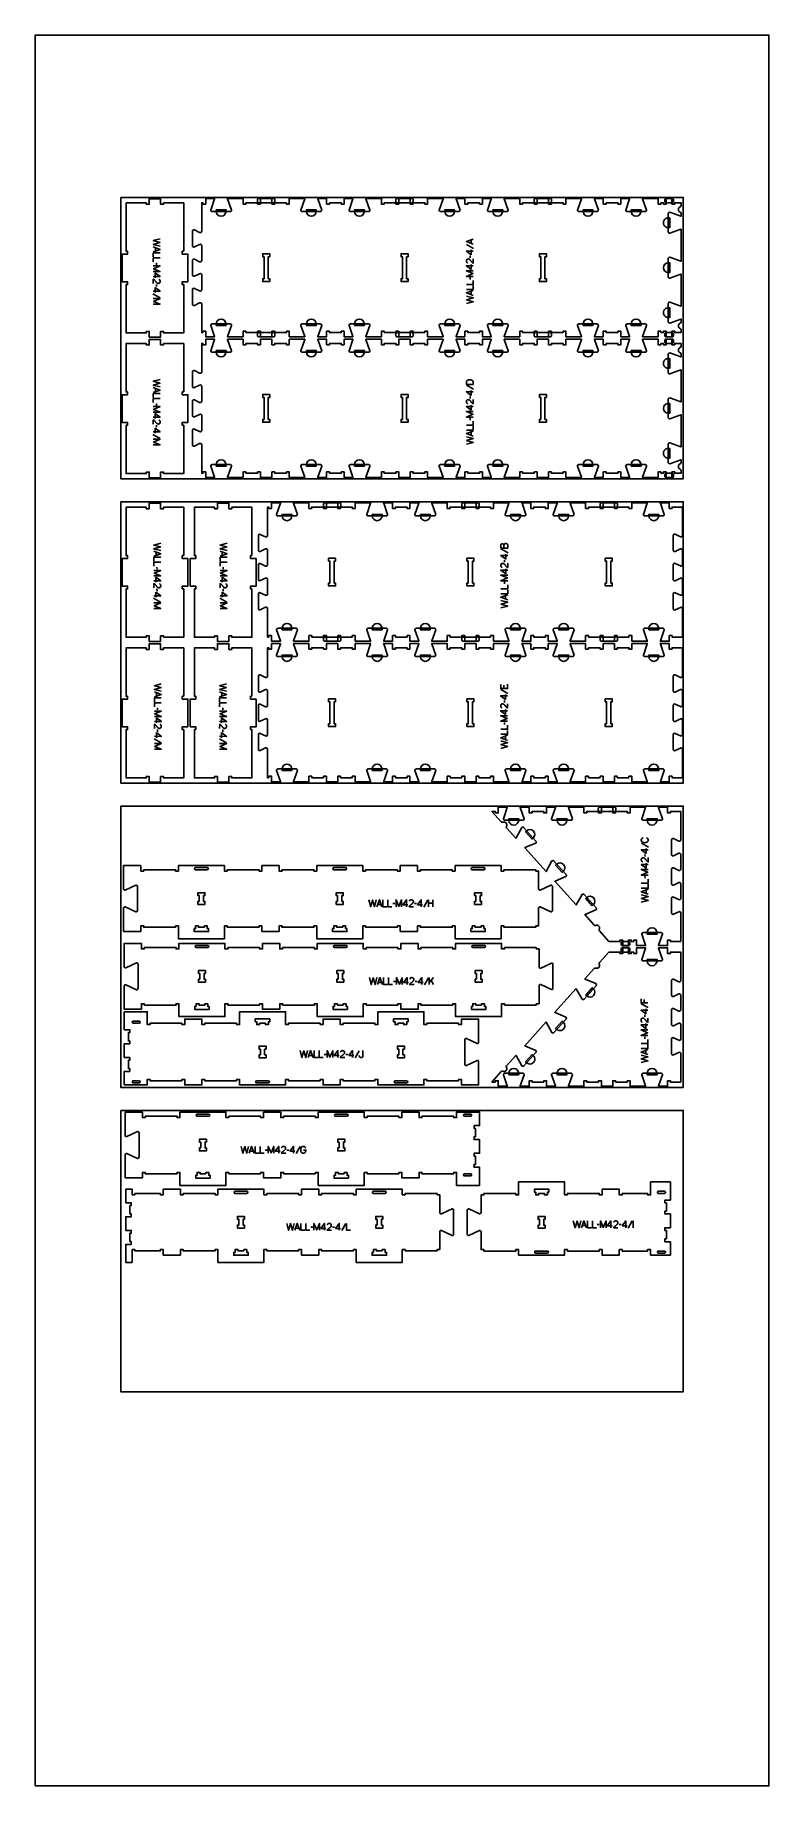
# Model space of a CAD drawing. Extents: x -10701 to -7518, y -27186 to -19593.
import ezdxf

# ---------------------------------------------------------------- set-up
doc = ezdxf.new("R2010")
doc.units = 0
for name, color, linetype in [('0_SHEET_SPRUCEPLY_2440X122', 1, 'CONTINUOUS'), ('1_ANYTOOL_1MMDEEP_LABELS_S', 2, 'CONTINUOUS'), ('3_ANYTOOL_CUTTHROUGH_INSID', 4, 'CONTINUOUS'), ('4_ANYTOOL_CUTTHROUGH_OUTSI', 5, 'CONTINUOUS'), ('5_ANYTOOL_HALF_MILL_9MM_IN', 3, 'CONTINUOUS'), ('DONOTCUT', 18, 'CONTINUOUS')]:
    doc.layers.add(name, color=color, linetype=linetype)

msp = doc.modelspace()

# ---------------------------------------------------------------- linework, layer by layer
at = {"layer": '0_SHEET_SPRUCEPLY_2440X122'}
for points in [[(-10329.7, -20296.7), (-10329.7, -21516.7), (-7889.7, -21516.7), (-7889.7, -20296.7)], [(-10329.7, -21616.7), (-10329.7, -22836.7), (-7889.7, -22836.7), (-7889.7, -21616.7)], [(-10329.7, -22936.7), (-10329.7, -24156.7), (-7889.7, -24156.7), (-7889.7, -22936.7)], [(-10329.7, -24256.7), (-10329.7, -25476.7), (-7889.7, -25476.7), (-7889.7, -24256.7)]]:
    msp.add_lwpolyline(points, close=True, dxfattribs=at)
at = {"layer": '1_ANYTOOL_1MMDEEP_LABELS_S'}
for points in [[(-10158.8, -20476.7), (-10188.8, -20484.5), (-10159.7, -20492.9), (-10188.8, -20501.4), (-10158.8, -20508.9)], [(-8800.6, -20499.6), (-8830.6, -20488.7), (-8800.6, -20477.7)], [(-8830.1, -20501.3), (-8799.3, -20518.5)], [(-8810.1, -20496.2), (-8810.1, -20481.2)], [(-10188.8, -20511.5), (-10158.8, -20522.3), (-10188.8, -20533.4)], [(-10158.8, -20537.7), (-10188.8, -20537.7), (-10188.8, -20554.8)], [(-10158.8, -20559.5), (-10188.8, -20559.5), (-10188.8, -20576.6)], [(-10179.2, -20514.9), (-10179.2, -20529.8)], [(-8800.6, -20529.5), (-8830.6, -20529.5), (-8809.2, -20545.5)], [(-8800.6, -20563.5), (-8800.7, -20581.8), (-8801.1, -20581.7), (-8801.3, -20581.6), (-8801.6, -20581.5), (-8801.8, -20581.4), (-8802, -20581.3), (-8802.2, -20581.3), (-8802.4, -20581.2), (-8802.6, -20581.1), (-8802.8, -20581), (-8803, -20580.8), (-8803.2, -20580.7), (-8803.4, -20580.6), (-8803.6, -20580.5), (-8803.8, -20580.4), (-8804, -20580.3), (-8804.2, -20580.1), (-8804.4, -20580), (-8804.6, -20579.9), (-8804.8, -20579.7), (-8805, -20579.6), (-8805.1, -20579.4), (-8805.3, -20579.3), (-8805.5, -20579.1), (-8805.7, -20579), (-8805.8, -20578.8), (-8806, -20578.7), (-8806.2, -20578.5), (-8806.3, -20578.3), (-8806.5, -20578.1), (-8806.8, -20577.8), (-8808, -20576.3), (-8809.2, -20574.8), (-8810.4, -20573.3), (-8811.5, -20571.8), (-8812.1, -20571), (-8812.6, -20570.3), (-8813.2, -20569.6), (-8813.8, -20568.9), (-8814.4, -20568.2), (-8815, -20567.6), (-8815.6, -20567), (-8816.2, -20566.4), (-8816.4, -20566.2), (-8816.5, -20566.1), (-8816.7, -20565.9), (-8816.8, -20565.8), (-8817, -20565.7), (-8817.2, -20565.6), (-8817.4, -20565.4), (-8817.5, -20565.3), (-8817.7, -20565.2), (-8817.9, -20565.1), (-8818.1, -20565), (-8818.2, -20564.9), (-8818.4, -20564.8), (-8818.6, -20564.7), (-8818.8, -20564.7), (-8819, -20564.6), (-8819.2, -20564.5), (-8819.4, -20564.5), (-8819.6, -20564.4), (-8819.8, -20564.3), (-8820, -20564.3), (-8820.2, -20564.2), (-8820.4, -20564.2), (-8820.6, -20564.1), (-8820.8, -20564.1), (-8821, -20564.1), (-8821.2, -20564.1), (-8821.4, -20564), (-8821.7, -20564), (-8821.9, -20564), (-8822.1, -20564), (-8822.3, -20564), (-8822.6, -20564), (-8822.8, -20564), (-8823.1, -20564), (-8823.3, -20564), (-8823.5, -20564.1), (-8823.8, -20564.1), (-8824, -20564.1), (-8824.2, -20564.2), (-8824.5, -20564.2), (-8824.7, -20564.2), (-8824.9, -20564.3), (-8825.1, -20564.4), (-8825.3, -20564.4), (-8825.5, -20564.5), (-8825.7, -20564.6), (-8825.9, -20564.6), (-8826.1, -20564.7), (-8826.3, -20564.8), (-8826.4, -20564.9), (-8826.6, -20565), (-8826.8, -20565.1), (-8827, -20565.2), (-8827.1, -20565.3), (-8827.3, -20565.4), (-8827.5, -20565.5), (-8827.6, -20565.7), (-8827.8, -20565.8), (-8827.9, -20565.9), (-8828.1, -20566.1), (-8828.2, -20566.2), (-8828.3, -20566.4), (-8828.5, -20566.5), (-8828.6, -20566.7), (-8828.7, -20566.9), (-8828.8, -20567), (-8829, -20567.2), (-8829.1, -20567.4), (-8829.2, -20567.5), (-8829.3, -20567.7), (-8829.4, -20567.9), (-8829.5, -20568.1), (-8829.6, -20568.2), (-8829.7, -20568.4), (-8829.7, -20568.6), (-8829.8, -20568.8), (-8829.9, -20569), (-8830, -20569.2), (-8830, -20569.4), (-8830.1, -20569.6), (-8830.2, -20569.8), (-8830.2, -20570), (-8830.3, -20570.2), (-8830.3, -20570.4), (-8830.4, -20570.6), (-8830.4, -20570.9), (-8830.4, -20571.1), (-8830.5, -20571.3), (-8830.5, -20571.5), (-8830.5, -20571.7), (-8830.5, -20572), (-8830.5, -20572.2), (-8830.6, -20572.4), (-8830.6, -20572.9), (-8830.6, -20573.3), (-8830.5, -20573.6), (-8830.5, -20574), (-8830.5, -20574.3), (-8830.4, -20574.7), (-8830.4, -20575), (-8830.3, -20575.3), (-8830.2, -20575.7), (-8830.2, -20576), (-8830.1, -20576.1), (-8830.1, -20576.3), (-8830, -20576.4), (-8830, -20576.6), (-8829.9, -20576.7), (-8829.8, -20576.9), (-8829.8, -20577), (-8829.7, -20577.2), (-8829.7, -20577.3), (-8829.6, -20577.5), (-8829.5, -20577.6), (-8829.4, -20577.7), (-8829.4, -20577.9), (-8829.3, -20578), (-8829.2, -20578.1), (-8829.1, -20578.3), (-8829, -20578.4), (-8829, -20578.5), (-8828.9, -20578.6), (-8828.8, -20578.8), (-8828.7, -20578.9), (-8828.6, -20579), (-8828.5, -20579.1), (-8828.4, -20579.2), (-8828.3, -20579.4), (-8828.2, -20579.5), (-8828, -20579.6), (-8827.9, -20579.7), (-8827.8, -20579.8), (-8827.7, -20579.9), (-8827.6, -20580), (-8827.5, -20580.1), (-8827.2, -20580.3), (-8826.9, -20580.5), (-8826.7, -20580.7), (-8826.4, -20580.9), (-8826.1, -20581.1), (-8825.8, -20581.2), (-8825.5, -20581.4)], [(-8814.5, -20549.8), (-8814.4, -20558.6)], [(-8809.2, -20545.5), (-8809.2, -20523.8)], [(-10188.8, -20594.4), (-10158.8, -20594.4), (-10187.2, -20606.4), (-10158.9, -20618.4), (-10188.8, -20618.4)], [(-10188.8, -20639.9), (-10158.8, -20640), (-10180.1, -20624)], [(-10188.8, -20670.2), (-10188.7, -20651.9), (-10188.3, -20652), (-10188, -20652.1), (-10187.8, -20652.2), (-10187.6, -20652.3), (-10187.4, -20652.3), (-10187.2, -20652.4), (-10186.9, -20652.5), (-10186.7, -20652.6), (-10186.5, -20652.7), (-10186.3, -20652.8), (-10186.1, -20653), (-10185.9, -20653.1), (-10185.7, -20653.2), (-10185.5, -20653.3), (-10185.3, -20653.4), (-10185.1, -20653.6), (-10185, -20653.7), (-10184.8, -20653.8), (-10184.6, -20654), (-10184.4, -20654.1), (-10184.2, -20654.3), (-10184, -20654.4), (-10183.9, -20654.6), (-10183.7, -20654.7), (-10183.5, -20654.9), (-10183.4, -20655), (-10183.2, -20655.2), (-10183, -20655.4), (-10182.9, -20655.6), (-10182.6, -20655.9), (-10181.3, -20657.4), (-10180.2, -20658.9), (-10179, -20660.4), (-10177.9, -20661.9), (-10177.3, -20662.7), (-10176.7, -20663.4), (-10176.2, -20664.1), (-10175.6, -20664.8), (-10175, -20665.5), (-10174.4, -20666.1), (-10173.8, -20666.7), (-10173.2, -20667.3), (-10173, -20667.5), (-10172.8, -20667.6), (-10172.7, -20667.8), (-10172.5, -20667.9), (-10172.3, -20668), (-10172.2, -20668.1), (-10172, -20668.2), (-10171.8, -20668.4), (-10171.7, -20668.5), (-10171.5, -20668.6), (-10171.3, -20668.7), (-10171.1, -20668.8), (-10170.9, -20668.9), (-10170.8, -20668.9), (-10170.6, -20669), (-10170.4, -20669.1), (-10170.2, -20669.2), (-10170, -20669.2), (-10169.8, -20669.3), (-10169.6, -20669.4), (-10169.4, -20669.4), (-10169.2, -20669.5), (-10169, -20669.5), (-10168.8, -20669.5), (-10168.6, -20669.6), (-10168.4, -20669.6), (-10168.1, -20669.6), (-10167.9, -20669.7), (-10167.7, -20669.7), (-10167.5, -20669.7), (-10167.3, -20669.7), (-10167, -20669.7), (-10166.8, -20669.7), (-10166.5, -20669.7), (-10166.3, -20669.7), (-10166, -20669.6), (-10165.8, -20669.6), (-10165.6, -20669.6), (-10165.4, -20669.6), (-10165.1, -20669.5), (-10164.9, -20669.5), (-10164.7, -20669.4), (-10164.5, -20669.4), (-10164.3, -20669.3), (-10164.1, -20669.3), (-10163.9, -20669.2), (-10163.7, -20669.1), (-10163.5, -20669.1), (-10163.3, -20669), (-10163.1, -20668.9), (-10162.9, -20668.8), (-10162.7, -20668.7), (-10162.6, -20668.6), (-10162.4, -20668.5), (-10162.2, -20668.4), (-10162.1, -20668.3), (-10161.9, -20668.1), (-10161.8, -20668), (-10161.6, -20667.9), (-10161.5, -20667.8), (-10161.3, -20667.6), (-10161.2, -20667.5), (-10161, -20667.3), (-10160.9, -20667.2), (-10160.8, -20667), (-10160.6, -20666.8), (-10160.5, -20666.7), (-10160.4, -20666.5), (-10160.3, -20666.3), (-10160.2, -20666.2), (-10160.1, -20666), (-10160, -20665.8), (-10159.9, -20665.6), (-10159.8, -20665.4), (-10159.7, -20665.3), (-10159.6, -20665.1), (-10159.5, -20664.9), (-10159.5, -20664.7), (-10159.4, -20664.5), (-10159.3, -20664.3), (-10159.3, -20664.1), (-10159.2, -20663.9), (-10159.1, -20663.7), (-10159.1, -20663.5), (-10159, -20663.3), (-10159, -20663.1), (-10159, -20662.8), (-10158.9, -20662.6), (-10158.9, -20662.4), (-10158.9, -20662.2), (-10158.8, -20661.9), (-10158.8, -20661.7), (-10158.8, -20661.5), (-10158.8, -20661.3), (-10158.8, -20660.8), (-10158.8, -20660.4), (-10158.8, -20660), (-10158.8, -20659.7), (-10158.9, -20659.3), (-10158.9, -20659), (-10159, -20658.7), (-10159, -20658.3), (-10159.1, -20658), (-10159.2, -20657.7), (-10159.2, -20657.6), (-10159.3, -20657.4), (-10159.3, -20657.3), (-10159.4, -20657.1), (-10159.5, -20657), (-10159.5, -20656.8), (-10159.6, -20656.7), (-10159.6, -20656.5), (-10159.7, -20656.4), (-10159.8, -20656.2), (-10159.8, -20656.1), (-10159.9, -20656), (-10160, -20655.8), (-10160.1, -20655.7), (-10160.2, -20655.6), (-10160.2, -20655.4), (-10160.3, -20655.3), (-10160.4, -20655.2), (-10160.5, -20655.1), (-10160.6, -20654.9), (-10160.7, -20654.8), (-10160.8, -20654.7), (-10160.9, -20654.6), (-10161, -20654.5), (-10161.1, -20654.3), (-10161.2, -20654.2), (-10161.3, -20654.1), (-10161.4, -20654), (-10161.5, -20653.9), (-10161.7, -20653.8), (-10161.8, -20653.7), (-10161.9, -20653.6), (-10162.2, -20653.4), (-10162.4, -20653.2), (-10162.7, -20653), (-10163, -20652.8), (-10163.3, -20652.6), (-10163.6, -20652.5), (-10163.9, -20652.3)], [(-10180.1, -20624), (-10180.1, -20645.7)], [(-10174.9, -20589.2), (-10175, -20580.5)], [(-8800.6, -20593.7), (-8830.6, -20593.7), (-8809.2, -20609.7)], [(-8800.6, -20639.3), (-8830.6, -20639.3), (-8802.2, -20627.3), (-8830.4, -20615.3), (-8800.6, -20615.3)], [(-8814.5, -20644.4), (-8814.4, -20653.2)], [(-8809.2, -20609.7), (-8809.2, -20588)], [(-10159.3, -20732.3), (-10190, -20715.2)], [(-10188.8, -20704.1), (-10158.8, -20704.2), (-10180.1, -20688.2)], [(-10180.1, -20688.2), (-10180.1, -20709.9)], [(-10174.9, -20683.9), (-10175, -20675.1)], [(-8830.6, -20674.2), (-8800.6, -20674.2), (-8800.6, -20657.1)], [(-8830.6, -20696), (-8800.6, -20696), (-8800.6, -20678.9)], [(-8800.6, -20722.2), (-8830.6, -20711.3), (-8800.6, -20700.3)], [(-8830.6, -20756.9), (-8800.6, -20749.2), (-8829.7, -20740.8), (-8800.6, -20732.3), (-8830.6, -20724.8)], [(-8810.1, -20718.8), (-8810.1, -20703.8)], [(-10188.8, -20735.8), (-10158.8, -20735.8), (-10187.2, -20747.8), (-10158.9, -20759.8), (-10188.8, -20759.8)], [(-10158.8, -21086.7), (-10188.8, -21094.5), (-10159.7, -21102.9), (-10188.8, -21111.4), (-10158.8, -21118.9)], [(-10188.8, -21121.5), (-10158.8, -21132.3), (-10188.8, -21143.4)], [(-10158.8, -21147.7), (-10188.8, -21147.7), (-10188.8, -21164.8)], [(-10158.8, -21169.5), (-10188.8, -21169.5), (-10188.8, -21186.6)], [(-10179.2, -21124.9), (-10179.2, -21139.8)], [(-8800.5, -21139.6), (-8830.5, -21139.6), (-8809.1, -21155.6)], [(-8800.5, -21173.6), (-8800.6, -21191.9), (-8801, -21191.8), (-8801.2, -21191.7), (-8801.5, -21191.6), (-8801.7, -21191.5), (-8801.9, -21191.4), (-8802.1, -21191.3), (-8802.3, -21191.2), (-8802.5, -21191.1), (-8802.8, -21191), (-8803, -21190.9), (-8803.2, -21190.8), (-8803.4, -21190.7), (-8803.6, -21190.6), (-8803.8, -21190.5), (-8803.9, -21190.3), (-8804.1, -21190.2), (-8804.3, -21190.1), (-8804.5, -21189.9), (-8804.7, -21189.8), (-8804.9, -21189.7), (-8805.1, -21189.5), (-8805.2, -21189.4), (-8805.4, -21189.2), (-8805.6, -21189.1), (-8805.7, -21188.9), (-8805.9, -21188.7), (-8806.1, -21188.6), (-8806.2, -21188.4), (-8806.4, -21188.2), (-8806.7, -21187.9), (-8807.9, -21186.4), (-8809.1, -21184.9), (-8810.3, -21183.4), (-8811.4, -21181.9), (-8812, -21181.1), (-8812.5, -21180.4), (-8813.1, -21179.7), (-8813.7, -21179), (-8814.3, -21178.3), (-8814.9, -21177.7), (-8815.5, -21177), (-8816.1, -21176.4), (-8816.3, -21176.3), (-8816.4, -21176.2), (-8816.6, -21176), (-8816.8, -21175.9), (-8816.9, -21175.8), (-8817.1, -21175.6), (-8817.3, -21175.5), (-8817.4, -21175.4), (-8817.6, -21175.3), (-8817.8, -21175.2), (-8818, -21175.1), (-8818.2, -21175), (-8818.3, -21174.9), (-8818.5, -21174.8), (-8818.7, -21174.8), (-8818.9, -21174.7), (-8819.1, -21174.6), (-8819.3, -21174.5), (-8819.5, -21174.5), (-8819.7, -21174.4), (-8819.9, -21174.4), (-8820.1, -21174.3), (-8820.3, -21174.3), (-8820.5, -21174.2), (-8820.7, -21174.2), (-8820.9, -21174.2), (-8821.1, -21174.1), (-8821.4, -21174.1), (-8821.6, -21174.1), (-8821.8, -21174.1), (-8822, -21174.1), (-8822.3, -21174.1), (-8822.5, -21174.1), (-8822.7, -21174.1), (-8823, -21174.1), (-8823.2, -21174.1), (-8823.5, -21174.1), (-8823.7, -21174.2), (-8823.9, -21174.2), (-8824.1, -21174.2), (-8824.4, -21174.3), (-8824.6, -21174.3), (-8824.8, -21174.4), (-8825, -21174.4), (-8825.2, -21174.5), (-8825.4, -21174.6), (-8825.6, -21174.6), (-8825.8, -21174.7), (-8826, -21174.8), (-8826.2, -21174.9), (-8826.4, -21175), (-8826.5, -21175.1), (-8826.7, -21175.2), (-8826.9, -21175.3), (-8827, -21175.4), (-8827.2, -21175.5), (-8827.4, -21175.6), (-8827.5, -21175.8), (-8827.7, -21175.9), (-8827.8, -21176), (-8828, -21176.2), (-8828.1, -21176.3), (-8828.2, -21176.5), (-8828.4, -21176.6), (-8828.5, -21176.8), (-8828.6, -21176.9), (-8828.8, -21177.1), (-8828.9, -21177.3), (-8829, -21177.4), (-8829.1, -21177.6), (-8829.2, -21177.8), (-8829.3, -21178), (-8829.4, -21178.1), (-8829.5, -21178.3), (-8829.6, -21178.5), (-8829.7, -21178.7), (-8829.7, -21178.9), (-8829.8, -21179.1), (-8829.9, -21179.3), (-8830, -21179.5), (-8830, -21179.7), (-8830.1, -21179.9), (-8830.1, -21180.1), (-8830.2, -21180.3), (-8830.2, -21180.5), (-8830.3, -21180.7), (-8830.3, -21180.9), (-8830.3, -21181.2), (-8830.4, -21181.4), (-8830.4, -21181.6), (-8830.4, -21181.8), (-8830.4, -21182.1), (-8830.5, -21182.3), (-8830.5, -21182.5), (-8830.5, -21183), (-8830.5, -21183.4), (-8830.5, -21183.7), (-8830.4, -21184.1), (-8830.4, -21184.4), (-8830.4, -21184.8), (-8830.3, -21185.1), (-8830.2, -21185.4), (-8830.2, -21185.7), (-8830.1, -21186.1), (-8830, -21186.2), (-8830, -21186.4), (-8829.9, -21186.5), (-8829.9, -21186.7), (-8829.8, -21186.8), (-8829.8, -21187), (-8829.7, -21187.1), (-8829.6, -21187.3), (-8829.6, -21187.4), (-8829.5, -21187.5), (-8829.4, -21187.7), (-8829.4, -21187.8), (-8829.3, -21187.9), (-8829.2, -21188.1), (-8829.1, -21188.2), (-8829, -21188.3), (-8829, -21188.5), (-8828.9, -21188.6), (-8828.8, -21188.7), (-8828.7, -21188.8), (-8828.6, -21189), (-8828.5, -21189.1), (-8828.4, -21189.2), (-8828.3, -21189.3), (-8828.2, -21189.4), (-8828.1, -21189.6), (-8828, -21189.7), (-8827.8, -21189.8), (-8827.7, -21189.9), (-8827.6, -21190), (-8827.5, -21190.1), (-8827.4, -21190.2), (-8827.1, -21190.4), (-8826.8, -21190.6), (-8826.6, -21190.8), (-8826.3, -21191), (-8826, -21191.2), (-8825.7, -21191.3), (-8825.4, -21191.5)], [(-8830, -21111.4), (-8799.2, -21128.6)], [(-8814.4, -21159.9), (-8814.3, -21168.7)], [(-8809.1, -21155.6), (-8809.1, -21133.8)], [(-10188.8, -21204.4), (-10158.8, -21204.4), (-10187.2, -21216.4), (-10158.9, -21228.4), (-10188.8, -21228.4)], [(-10188.8, -21249.9), (-10158.8, -21250), (-10180.1, -21234)], [(-10180.1, -21234), (-10180.1, -21255.7)], [(-10174.9, -21199.2), (-10175, -21190.5)], [(-8800.5, -21203.8), (-8830.5, -21203.8), (-8809.1, -21219.8)], [(-8800.5, -21249.4), (-8830.5, -21249.4), (-8802.1, -21237.4), (-8830.4, -21225.4), (-8800.5, -21225.4)], [(-8814.4, -21254.5), (-8814.3, -21263.3)], [(-8809.1, -21219.8), (-8809.1, -21198)], [(-10159.3, -21342.3), (-10190, -21325.2)], [(-10188.8, -21280.2), (-10188.7, -21261.9), (-10188.3, -21262), (-10188, -21262.1), (-10187.8, -21262.2), (-10187.6, -21262.3), (-10187.4, -21262.3), (-10187.2, -21262.4), (-10186.9, -21262.5), (-10186.7, -21262.6), (-10186.5, -21262.7), (-10186.3, -21262.8), (-10186.1, -21263), (-10185.9, -21263.1), (-10185.7, -21263.2), (-10185.5, -21263.3), (-10185.3, -21263.4), (-10185.1, -21263.6), (-10185, -21263.7), (-10184.8, -21263.8), (-10184.6, -21264), (-10184.4, -21264.1), (-10184.2, -21264.3), (-10184, -21264.4), (-10183.9, -21264.6), (-10183.7, -21264.7), (-10183.5, -21264.9), (-10183.4, -21265), (-10183.2, -21265.2), (-10183, -21265.4), (-10182.9, -21265.6), (-10182.6, -21265.9), (-10181.3, -21267.4), (-10180.2, -21268.9), (-10179, -21270.4), (-10177.9, -21271.9), (-10177.3, -21272.7), (-10176.7, -21273.4), (-10176.2, -21274.1), (-10175.6, -21274.8), (-10175, -21275.5), (-10174.4, -21276.1), (-10173.8, -21276.7), (-10173.2, -21277.3), (-10173, -21277.5), (-10172.8, -21277.6), (-10172.7, -21277.8), (-10172.5, -21277.9), (-10172.3, -21278), (-10172.2, -21278.1), (-10172, -21278.2), (-10171.8, -21278.4), (-10171.7, -21278.5), (-10171.5, -21278.6), (-10171.3, -21278.7), (-10171.1, -21278.8), (-10170.9, -21278.9), (-10170.8, -21278.9), (-10170.6, -21279), (-10170.4, -21279.1), (-10170.2, -21279.2), (-10170, -21279.2), (-10169.8, -21279.3), (-10169.6, -21279.4), (-10169.4, -21279.4), (-10169.2, -21279.5), (-10169, -21279.5), (-10168.8, -21279.5), (-10168.6, -21279.6), (-10168.4, -21279.6), (-10168.1, -21279.6), (-10167.9, -21279.7), (-10167.7, -21279.7), (-10167.5, -21279.7), (-10167.3, -21279.7), (-10167, -21279.7), (-10166.8, -21279.7), (-10166.5, -21279.7), (-10166.3, -21279.7), (-10166, -21279.6), (-10165.8, -21279.6), (-10165.6, -21279.6), (-10165.4, -21279.6), (-10165.1, -21279.5), (-10164.9, -21279.5), (-10164.7, -21279.4), (-10164.5, -21279.4), (-10164.3, -21279.3), (-10164.1, -21279.3), (-10163.9, -21279.2), (-10163.7, -21279.1), (-10163.5, -21279.1), (-10163.3, -21279), (-10163.1, -21278.9), (-10162.9, -21278.8), (-10162.7, -21278.7), (-10162.6, -21278.6), (-10162.4, -21278.5), (-10162.2, -21278.4), (-10162.1, -21278.3), (-10161.9, -21278.1), (-10161.8, -21278), (-10161.6, -21277.9), (-10161.5, -21277.8), (-10161.3, -21277.6), (-10161.2, -21277.5), (-10161, -21277.3), (-10160.9, -21277.2), (-10160.8, -21277), (-10160.6, -21276.8), (-10160.5, -21276.7), (-10160.4, -21276.5), (-10160.3, -21276.3), (-10160.2, -21276.2), (-10160.1, -21276), (-10160, -21275.8), (-10159.9, -21275.6), (-10159.8, -21275.4), (-10159.7, -21275.3), (-10159.6, -21275.1), (-10159.5, -21274.9), (-10159.5, -21274.7), (-10159.4, -21274.5), (-10159.3, -21274.3), (-10159.3, -21274.1), (-10159.2, -21273.9), (-10159.1, -21273.7), (-10159.1, -21273.5), (-10159, -21273.3), (-10159, -21273.1), (-10159, -21272.8), (-10158.9, -21272.6), (-10158.9, -21272.4), (-10158.9, -21272.2), (-10158.8, -21271.9), (-10158.8, -21271.7), (-10158.8, -21271.5), (-10158.8, -21271.3), (-10158.8, -21270.8), (-10158.8, -21270.4), (-10158.8, -21270), (-10158.8, -21269.7), (-10158.9, -21269.3), (-10158.9, -21269), (-10159, -21268.7), (-10159, -21268.3), (-10159.1, -21268), (-10159.2, -21267.7), (-10159.2, -21267.6), (-10159.3, -21267.4), (-10159.3, -21267.3), (-10159.4, -21267.1), (-10159.5, -21267), (-10159.5, -21266.8), (-10159.6, -21266.7), (-10159.6, -21266.5), (-10159.7, -21266.4), (-10159.8, -21266.2), (-10159.8, -21266.1), (-10159.9, -21266), (-10160, -21265.8), (-10160.1, -21265.7), (-10160.2, -21265.6), (-10160.2, -21265.4), (-10160.3, -21265.3), (-10160.4, -21265.2), (-10160.5, -21265.1), (-10160.6, -21264.9), (-10160.7, -21264.8), (-10160.8, -21264.7), (-10160.9, -21264.6), (-10161, -21264.5), (-10161.1, -21264.3), (-10161.2, -21264.2), (-10161.3, -21264.1), (-10161.4, -21264), (-10161.5, -21263.9), (-10161.7, -21263.8), (-10161.8, -21263.7), (-10161.9, -21263.6), (-10162.2, -21263.4), (-10162.4, -21263.2), (-10162.7, -21263), (-10163, -21262.8), (-10163.3, -21262.6), (-10163.6, -21262.5), (-10163.9, -21262.3)], [(-10188.8, -21314.1), (-10158.8, -21314.2), (-10180.1, -21298.2)], [(-10180.1, -21298.2), (-10180.1, -21319.9)], [(-10174.9, -21293.9), (-10175, -21285.1)], [(-8830.5, -21284.3), (-8800.5, -21284.3), (-8800.5, -21267.2)], [(-8830.5, -21306.1), (-8800.5, -21306.1), (-8800.5, -21289)], [(-8800.5, -21332.3), (-8830.5, -21321.4), (-8800.5, -21310.4)], [(-8830.5, -21367), (-8800.5, -21359.3), (-8829.6, -21350.9), (-8800.5, -21342.4), (-8830.5, -21334.9)], [(-8810, -21328.8), (-8810, -21313.9)], [(-10188.8, -21345.8), (-10158.8, -21345.8), (-10187.2, -21357.8), (-10158.9, -21369.8), (-10188.8, -21369.8)], [(-10156.2, -21796.7), (-10186.2, -21804.5), (-10157.1, -21812.9), (-10186.2, -21821.4), (-10156.2, -21828.9)], [(-10186.2, -21831.5), (-10156.2, -21842.3), (-10186.2, -21853.4)], [(-10156.2, -21857.7), (-10186.2, -21857.7), (-10186.2, -21874.8)], [(-10176.6, -21834.9), (-10176.6, -21849.8)], [(-9868.7, -21796.7), (-9898.7, -21804.5), (-9869.6, -21812.9), (-9898.7, -21821.4), (-9868.7, -21828.9)], [(-9898.7, -21831.5), (-9868.7, -21842.3), (-9898.7, -21853.4)], [(-9868.7, -21857.7), (-9898.7, -21857.7), (-9898.7, -21874.8)], [(-9889.1, -21834.9), (-9889.1, -21849.8)], [(-8681.2, -21817.8), (-8651.2, -21817.8), (-8651.2, -21808.1), (-8651.1, -21805.6), (-8651.1, -21805.4), (-8651.1, -21805.2), (-8651.1, -21804.9), (-8651.1, -21804.7), (-8651.1, -21804.5), (-8651.1, -21804.3), (-8651.2, -21804.1), (-8651.2, -21803.9), (-8651.2, -21803.7), (-8651.3, -21803.5), (-8651.3, -21803.3), (-8651.4, -21803.1), (-8651.5, -21802.9), (-8651.5, -21802.7), (-8651.6, -21802.5), (-8651.7, -21802.3), (-8651.8, -21802.2), (-8651.9, -21802), (-8651.9, -21801.8), (-8652, -21801.6), (-8652.2, -21801.5), (-8652.3, -21801.3), (-8652.4, -21801.1), (-8652.5, -21801), (-8652.6, -21800.8), (-8652.8, -21800.7), (-8652.9, -21800.5), (-8653.1, -21800.4), (-8653.2, -21800.3), (-8653.4, -21800.1), (-8653.5, -21800), (-8653.7, -21799.9), (-8653.9, -21799.7), (-8654, -21799.6), (-8654.2, -21799.5), (-8654.4, -21799.4), (-8654.6, -21799.3), (-8654.7, -21799.1), (-8654.9, -21799), (-8655.1, -21798.9), (-8655.3, -21798.8), (-8655.4, -21798.8), (-8655.6, -21798.7), (-8655.8, -21798.6), (-8656, -21798.5), (-8656.2, -21798.4), (-8656.4, -21798.4), (-8656.6, -21798.3), (-8656.7, -21798.2), (-8656.9, -21798.2), (-8657.1, -21798.1), (-8657.3, -21798.1), (-8657.5, -21798), (-8657.7, -21798), (-8657.9, -21797.9), (-8658.1, -21797.9), (-8658.3, -21797.9), (-8658.5, -21797.8), (-8658.7, -21797.8), (-8658.9, -21797.8), (-8659.1, -21797.8), (-8659.3, -21797.8), (-8659.5, -21797.8), (-8659.7, -21797.8), (-8660, -21797.8), (-8660.2, -21797.8), (-8660.5, -21797.8), (-8660.7, -21797.8), (-8660.9, -21797.8), (-8661.2, -21797.9), (-8661.4, -21797.9), (-8661.6, -21798), (-8661.8, -21798), (-8662, -21798.1), (-8662.2, -21798.1), (-8662.4, -21798.2), (-8662.6, -21798.3), (-8662.8, -21798.3), (-8663, -21798.4), (-8663.2, -21798.5), (-8663.3, -21798.5), (-8663.4, -21798.6), (-8663.5, -21798.6), (-8663.6, -21798.7), (-8663.7, -21798.7), (-8663.7, -21798.8), (-8663.8, -21798.9), (-8663.9, -21798.9), (-8664, -21799), (-8664.1, -21799), (-8664.1, -21799.1), (-8664.2, -21799.1), (-8664.3, -21799.2), (-8664.4, -21799.3), (-8664.5, -21799.3), (-8664.5, -21799.4), (-8664.6, -21799.5), (-8664.7, -21799.6), (-8664.7, -21799.6), (-8664.8, -21799.7), (-8664.9, -21799.8), (-8664.9, -21799.8), (-8665.1, -21800), (-8665.2, -21800.2), (-8665.3, -21800.3), (-8665.4, -21800.5), (-8665.6, -21800.7), (-8665.8, -21801.1), (-8666, -21801.4), (-8666.2, -21801.8), (-8666.4, -21802.2), (-8666.5, -21802.6), (-8666.7, -21803), (-8666.8, -21803.4), (-8667, -21803.8), (-8667.1, -21804.2), (-8667.2, -21804.6), (-8667.3, -21805.1), (-8667.4, -21805.5), (-8667.5, -21805.9), (-8667.5, -21806.4), (-8667.6, -21806.8), (-8667.6, -21807.3)], [(-8667.5, -21817.8), (-8667.6, -21807.3), (-8667.7, -21806.9), (-8667.7, -21806.5), (-8667.8, -21806.1), (-8667.8, -21805.7), (-8667.9, -21805.3), (-8668, -21805), (-8668, -21804.6), (-8668.1, -21804.2), (-8668.2, -21803.9), (-8668.4, -21803.5), (-8668.5, -21803.2), (-8668.6, -21802.9), (-8668.7, -21802.5), (-8668.9, -21802.2), (-8669, -21801.9), (-8669.2, -21801.6), (-8669.2, -21801.5), (-8669.3, -21801.4), (-8669.3, -21801.3), (-8669.4, -21801.3), (-8669.4, -21801.2), (-8669.5, -21801.1), (-8669.5, -21801), (-8669.6, -21801), (-8669.6, -21800.9), (-8669.7, -21800.8), (-8669.8, -21800.8), (-8669.8, -21800.7), (-8669.9, -21800.6), (-8669.9, -21800.6), (-8670, -21800.5), (-8670.1, -21800.5), (-8670.1, -21800.4), (-8670.2, -21800.4), (-8670.3, -21800.3), (-8670.3, -21800.2), (-8670.4, -21800.2), (-8670.5, -21800.1), (-8670.5, -21800.1), (-8670.6, -21800), (-8670.7, -21800), (-8670.8, -21799.9), (-8670.8, -21799.9), (-8670.9, -21799.9), (-8671, -21799.8), (-8671.1, -21799.8), (-8671.2, -21799.7), (-8671.3, -21799.7), (-8671.3, -21799.6), (-8671.4, -21799.6), (-8671.6, -21799.5), (-8671.8, -21799.5), (-8672, -21799.4), (-8672.2, -21799.4), (-8672.4, -21799.3), (-8672.6, -21799.3), (-8672.8, -21799.2), (-8673, -21799.2), (-8673.3, -21799.1), (-8673.5, -21799.1), (-8673.7, -21799.1), (-8674, -21799.1), (-8674.2, -21799.1), (-8674.5, -21799.1), (-8674.7, -21799.1), (-8675.1, -21799.1), (-8675.3, -21799.1), (-8675.5, -21799.1), (-8675.7, -21799.1), (-8675.9, -21799.1), (-8676, -21799.1), (-8676.2, -21799.2), (-8676.4, -21799.2), (-8676.6, -21799.2), (-8676.7, -21799.3), (-8676.9, -21799.3), (-8677.1, -21799.3), (-8677.2, -21799.4), (-8677.4, -21799.4), (-8677.5, -21799.5), (-8677.7, -21799.5), (-8677.8, -21799.6), (-8678, -21799.6), (-8678.1, -21799.7), (-8678.3, -21799.8), (-8678.4, -21799.8), (-8678.5, -21799.9), (-8678.7, -21800), (-8678.8, -21800.1), (-8678.9, -21800.2), (-8679, -21800.2), (-8679.1, -21800.3), (-8679.2, -21800.4), (-8679.4, -21800.5), (-8679.5, -21800.6), (-8679.6, -21800.7), (-8679.7, -21800.8), (-8679.8, -21800.9), (-8679.9, -21801.1), (-8679.9, -21801.2), (-8680, -21801.3), (-8680.1, -21801.4), (-8680.2, -21801.5), (-8680.3, -21801.7), (-8680.3, -21801.8), (-8680.4, -21801.9), (-8680.5, -21802.1), (-8680.6, -21802.2), (-8680.6, -21802.4), (-8680.7, -21802.5), (-8680.7, -21802.7), (-8680.8, -21802.8), (-8680.8, -21803), (-8680.9, -21803.1), (-8680.9, -21803.3), (-8681, -21803.5), (-8681, -21803.6), (-8681, -21803.8), (-8681.1, -21804), (-8681.1, -21804.2), (-8681.1, -21804.4), (-8681.1, -21804.5), (-8681.1, -21804.7), (-8681.2, -21804.9), (-8681.2, -21805.3), (-8681.2, -21805.7), (-8681.2, -21817.8)], [(-8651.2, -21849.5), (-8681.2, -21849.4), (-8659.8, -21865.4)], [(-8680.7, -21821.3), (-8649.9, -21838.4)], [(-8659.8, -21865.4), (-8659.8, -21843.7)], [(-10156.2, -21879.5), (-10186.2, -21879.5), (-10186.2, -21896.6)], [(-10186.2, -21914.4), (-10156.2, -21914.4), (-10184.6, -21926.4), (-10156.3, -21938.4), (-10186.2, -21938.4)], [(-10186.2, -21959.9), (-10156.1, -21960), (-10177.5, -21944)], [(-10177.5, -21944), (-10177.5, -21965.7)], [(-10172.3, -21909.2), (-10172.4, -21900.5)], [(-9868.7, -21879.5), (-9898.7, -21879.5), (-9898.7, -21896.6)], [(-9898.7, -21914.4), (-9868.7, -21914.4), (-9897, -21926.4), (-9868.8, -21938.4), (-9898.7, -21938.4)], [(-9898.7, -21959.9), (-9868.6, -21960), (-9890, -21944)], [(-9890, -21944), (-9890, -21965.7)], [(-9884.8, -21909.2), (-9884.9, -21900.5)], [(-8651.2, -21883.4), (-8651.3, -21901.7), (-8651.7, -21901.6), (-8651.9, -21901.5), (-8652.2, -21901.4), (-8652.4, -21901.4), (-8652.6, -21901.3), (-8652.8, -21901.2), (-8653, -21901.1), (-8653.2, -21901), (-8653.5, -21900.9), (-8653.7, -21900.8), (-8653.9, -21900.7), (-8654.1, -21900.5), (-8654.3, -21900.4), (-8654.5, -21900.3), (-8654.6, -21900.2), (-8654.8, -21900), (-8655, -21899.9), (-8655.2, -21899.8), (-8655.4, -21899.6), (-8655.6, -21899.5), (-8655.8, -21899.3), (-8655.9, -21899.2), (-8656.1, -21899), (-8656.3, -21898.9), (-8656.5, -21898.7), (-8656.6, -21898.6), (-8656.8, -21898.4), (-8656.9, -21898.2), (-8657.1, -21898.1), (-8657.4, -21897.7), (-8658.6, -21896.2), (-8659.8, -21894.7), (-8661, -21893.2), (-8662.1, -21891.7), (-8662.7, -21890.9), (-8663.2, -21890.2), (-8663.8, -21889.5), (-8664.4, -21888.8), (-8665, -21888.1), (-8665.6, -21887.5), (-8666.2, -21886.9), (-8666.8, -21886.3), (-8667, -21886.1), (-8667.1, -21886), (-8667.3, -21885.9), (-8667.5, -21885.7), (-8667.6, -21885.6), (-8667.8, -21885.5), (-8668, -21885.4), (-8668.1, -21885.2), (-8668.3, -21885.1), (-8668.5, -21885), (-8668.7, -21884.9), (-8668.9, -21884.8), (-8669, -21884.7), (-8669.2, -21884.7), (-8669.4, -21884.6), (-8669.6, -21884.5), (-8669.8, -21884.4), (-8670, -21884.4), (-8670.2, -21884.3), (-8670.4, -21884.2), (-8670.6, -21884.2), (-8670.8, -21884.1), (-8671, -21884.1), (-8671.2, -21884.1), (-8671.4, -21884), (-8671.6, -21884), (-8671.8, -21884), (-8672.1, -21884), (-8672.3, -21883.9), (-8672.5, -21883.9), (-8672.7, -21883.9), (-8673, -21883.9), (-8673.2, -21883.9), (-8673.4, -21883.9), (-8673.7, -21883.9), (-8673.9, -21884), (-8674.2, -21884), (-8674.4, -21884), (-8674.6, -21884), (-8674.8, -21884.1), (-8675.1, -21884.1), (-8675.3, -21884.2), (-8675.5, -21884.2), (-8675.7, -21884.3), (-8675.9, -21884.3), (-8676.1, -21884.4), (-8676.3, -21884.5), (-8676.5, -21884.5), (-8676.7, -21884.6), (-8676.9, -21884.7), (-8677.1, -21884.8), (-8677.2, -21884.9), (-8677.4, -21885), (-8677.6, -21885.1), (-8677.7, -21885.2), (-8677.9, -21885.3), (-8678.1, -21885.5), (-8678.2, -21885.6), (-8678.4, -21885.7), (-8678.5, -21885.9), (-8678.7, -21886), (-8678.8, -21886.1), (-8678.9, -21886.3), (-8679.1, -21886.4), (-8679.2, -21886.6), (-8679.3, -21886.8), (-8679.5, -21886.9), (-8679.6, -21887.1), (-8679.7, -21887.3), (-8679.8, -21887.4), (-8679.9, -21887.6), (-8680, -21887.8), (-8680.1, -21888), (-8680.2, -21888.2), (-8680.3, -21888.3), (-8680.4, -21888.5), (-8680.4, -21888.7), (-8680.5, -21888.9), (-8680.6, -21889.1), (-8680.7, -21889.3), (-8680.7, -21889.5), (-8680.8, -21889.7), (-8680.8, -21889.9), (-8680.9, -21890.1), (-8680.9, -21890.3), (-8681, -21890.5), (-8681, -21890.8), (-8681.1, -21891), (-8681.1, -21891.2), (-8681.1, -21891.4), (-8681.1, -21891.7), (-8681.1, -21891.9), (-8681.2, -21892.1), (-8681.2, -21892.4), (-8681.2, -21892.8), (-8681.2, -21893.2), (-8681.2, -21893.6), (-8681.1, -21893.9), (-8681.1, -21894.3), (-8681.1, -21894.6), (-8681, -21894.9), (-8680.9, -21895.3), (-8680.9, -21895.6), (-8680.8, -21895.9), (-8680.7, -21896), (-8680.7, -21896.2), (-8680.6, -21896.3), (-8680.6, -21896.5), (-8680.5, -21896.6), (-8680.5, -21896.8), (-8680.4, -21896.9), (-8680.3, -21897.1), (-8680.3, -21897.2), (-8680.2, -21897.4), (-8680.1, -21897.5), (-8680.1, -21897.6), (-8680, -21897.8), (-8679.9, -21897.9), (-8679.8, -21898), (-8679.7, -21898.2), (-8679.7, -21898.3), (-8679.6, -21898.4), (-8679.5, -21898.5), (-8679.4, -21898.7), (-8679.3, -21898.8), (-8679.2, -21898.9), (-8679.1, -21899), (-8679, -21899.2), (-8678.9, -21899.3), (-8678.8, -21899.4), (-8678.7, -21899.5), (-8678.5, -21899.6), (-8678.4, -21899.7), (-8678.3, -21899.8), (-8678.2, -21899.9), (-8678.1, -21900), (-8677.8, -21900.2), (-8677.6, -21900.4), (-8677.3, -21900.6), (-8677, -21900.8), (-8676.7, -21901), (-8676.4, -21901.2), (-8676.1, -21901.3)], [(-8651.2, -21913.7), (-8681.2, -21913.6), (-8659.8, -21929.6)], [(-8651.2, -21959.2), (-8681.2, -21959.2), (-8652.8, -21947.2), (-8681.1, -21935.2), (-8651.2, -21935.2)], [(-8665.1, -21869.7), (-8665, -21878.5)], [(-8659.8, -21929.6), (-8659.8, -21907.9)], [(-10186.2, -22024.1), (-10156.1, -22024.2), (-10177.5, -22008.2)], [(-10186.1, -21990.2), (-10186.1, -21971.9), (-10185.6, -21972), (-10185.4, -21972.1), (-10185.2, -21972.2), (-10185, -21972.3), (-10184.8, -21972.3), (-10184.5, -21972.4), (-10184.3, -21972.5), (-10184.1, -21972.6), (-10183.9, -21972.7), (-10183.7, -21972.8), (-10183.5, -21973), (-10183.3, -21973.1), (-10183.1, -21973.2), (-10182.9, -21973.3), (-10182.7, -21973.4), (-10182.5, -21973.6), (-10182.3, -21973.7), (-10182.2, -21973.8), (-10182, -21974), (-10181.8, -21974.1), (-10181.6, -21974.3), (-10181.4, -21974.4), (-10181.3, -21974.6), (-10181.1, -21974.7), (-10180.9, -21974.9), (-10180.7, -21975), (-10180.6, -21975.2), (-10180.4, -21975.4), (-10180.3, -21975.6), (-10179.9, -21975.9), (-10178.7, -21977.4), (-10177.5, -21978.9), (-10176.4, -21980.4), (-10175.3, -21981.9), (-10174.7, -21982.7), (-10174.1, -21983.4), (-10173.5, -21984.1), (-10173, -21984.8), (-10172.4, -21985.5), (-10171.8, -21986.1), (-10171.2, -21986.7), (-10170.5, -21987.3), (-10170.4, -21987.5), (-10170.2, -21987.6), (-10170.1, -21987.8), (-10169.9, -21987.9), (-10169.7, -21988), (-10169.6, -21988.1), (-10169.4, -21988.2), (-10169.2, -21988.4), (-10169.1, -21988.5), (-10168.9, -21988.6), (-10168.7, -21988.7), (-10168.5, -21988.8), (-10168.3, -21988.9), (-10168.1, -21988.9), (-10168, -21989), (-10167.8, -21989.1), (-10167.6, -21989.2), (-10167.4, -21989.2), (-10167.2, -21989.3), (-10167, -21989.4), (-10166.8, -21989.4), (-10166.6, -21989.5), (-10166.4, -21989.5), (-10166.2, -21989.5), (-10166, -21989.6), (-10165.7, -21989.6), (-10165.5, -21989.6), (-10165.3, -21989.7), (-10165.1, -21989.7), (-10164.9, -21989.7), (-10164.6, -21989.7), (-10164.4, -21989.7), (-10164.2, -21989.7), (-10163.9, -21989.7), (-10163.7, -21989.7), (-10163.4, -21989.6), (-10163.2, -21989.6), (-10163, -21989.6), (-10162.7, -21989.6), (-10162.5, -21989.5), (-10162.3, -21989.5), (-10162.1, -21989.4), (-10161.9, -21989.4), (-10161.7, -21989.3), (-10161.5, -21989.3), (-10161.3, -21989.2), (-10161.1, -21989.1), (-10160.9, -21989.1), (-10160.7, -21989), (-10160.5, -21988.9), (-10160.3, -21988.8), (-10160.1, -21988.7), (-10160, -21988.6), (-10159.8, -21988.5), (-10159.6, -21988.4), (-10159.5, -21988.3), (-10159.3, -21988.1), (-10159.1, -21988), (-10159, -21987.9), (-10158.8, -21987.8), (-10158.7, -21987.6), (-10158.6, -21987.5), (-10158.4, -21987.3), (-10158.3, -21987.2), (-10158.2, -21987), (-10158, -21986.8), (-10157.9, -21986.7), (-10157.8, -21986.5), (-10157.7, -21986.3), (-10157.6, -21986.2), (-10157.5, -21986), (-10157.4, -21985.8), (-10157.3, -21985.6), (-10157.2, -21985.4), (-10157.1, -21985.3), (-10157, -21985.1), (-10156.9, -21984.9), (-10156.8, -21984.7), (-10156.8, -21984.5), (-10156.7, -21984.3), (-10156.6, -21984.1), (-10156.6, -21983.9), (-10156.5, -21983.7), (-10156.5, -21983.5), (-10156.4, -21983.3), (-10156.4, -21983.1), (-10156.4, -21982.8), (-10156.3, -21982.6), (-10156.3, -21982.4), (-10156.3, -21982.2), (-10156.2, -21981.9), (-10156.2, -21981.7), (-10156.2, -21981.5), (-10156.2, -21981.3), (-10156.2, -21980.8), (-10156.2, -21980.4), (-10156.2, -21980), (-10156.2, -21979.7), (-10156.3, -21979.3), (-10156.3, -21979), (-10156.4, -21978.7), (-10156.4, -21978.3), (-10156.5, -21978), (-10156.6, -21977.7), (-10156.6, -21977.6), (-10156.7, -21977.4), (-10156.7, -21977.3), (-10156.8, -21977.1), (-10156.8, -21977), (-10156.9, -21976.8), (-10157, -21976.7), (-10157, -21976.5), (-10157.1, -21976.4), (-10157.2, -21976.2), (-10157.2, -21976.1), (-10157.3, -21976), (-10157.4, -21975.8), (-10157.5, -21975.7), (-10157.5, -21975.6), (-10157.6, -21975.4), (-10157.7, -21975.3), (-10157.8, -21975.2), (-10157.9, -21975.1), (-10158, -21974.9), (-10158.1, -21974.8), (-10158.2, -21974.7), (-10158.3, -21974.6), (-10158.4, -21974.5), (-10158.5, -21974.3), (-10158.6, -21974.2), (-10158.7, -21974.1), (-10158.8, -21974), (-10158.9, -21973.9), (-10159.1, -21973.8), (-10159.2, -21973.7), (-10159.3, -21973.6), (-10159.6, -21973.4), (-10159.8, -21973.2), (-10160.1, -21973), (-10160.4, -21972.8), (-10160.7, -21972.6), (-10161, -21972.5), (-10161.3, -21972.3)], [(-10177.5, -22008.2), (-10177.5, -22029.9)], [(-10172.3, -22003.9), (-10172.4, -21995.1)], [(-9898.7, -22024.1), (-9868.6, -22024.2), (-9890, -22008.2)], [(-9898.6, -21990.2), (-9898.6, -21971.9), (-9898.1, -21972), (-9897.9, -21972.1), (-9897.7, -21972.2), (-9897.4, -21972.3), (-9897.2, -21972.3), (-9897, -21972.4), (-9896.8, -21972.5), (-9896.6, -21972.6), (-9896.4, -21972.7), (-9896.2, -21972.8), (-9896, -21973), (-9895.8, -21973.1), (-9895.6, -21973.2), (-9895.4, -21973.3), (-9895.2, -21973.4), (-9895, -21973.6), (-9894.8, -21973.7), (-9894.6, -21973.8), (-9894.4, -21974), (-9894.3, -21974.1), (-9894.1, -21974.3), (-9893.9, -21974.4), (-9893.7, -21974.6), (-9893.6, -21974.7), (-9893.4, -21974.9), (-9893.2, -21975), (-9893.1, -21975.2), (-9892.9, -21975.4), (-9892.7, -21975.6), (-9892.4, -21975.9), (-9891.2, -21977.4), (-9890, -21978.9), (-9888.9, -21980.4), (-9887.7, -21981.9), (-9887.2, -21982.7), (-9886.6, -21983.4), (-9886, -21984.1), (-9885.4, -21984.8), (-9884.8, -21985.5), (-9884.2, -21986.1), (-9883.6, -21986.7), (-9883, -21987.3), (-9882.9, -21987.5), (-9882.7, -21987.6), (-9882.5, -21987.8), (-9882.4, -21987.9), (-9882.2, -21988), (-9882, -21988.1), (-9881.9, -21988.2), (-9881.7, -21988.4), (-9881.5, -21988.5), (-9881.3, -21988.6), (-9881.2, -21988.7), (-9881, -21988.8), (-9880.8, -21988.9), (-9880.6, -21988.9), (-9880.4, -21989), (-9880.2, -21989.1), (-9880, -21989.2), (-9879.8, -21989.2), (-9879.6, -21989.3), (-9879.4, -21989.4), (-9879.2, -21989.4), (-9879, -21989.5), (-9878.8, -21989.5), (-9878.6, -21989.5), (-9878.4, -21989.6), (-9878.2, -21989.6), (-9878, -21989.6), (-9877.8, -21989.7), (-9877.6, -21989.7), (-9877.3, -21989.7), (-9877.1, -21989.7), (-9876.9, -21989.7), (-9876.6, -21989.7), (-9876.4, -21989.7), (-9876.1, -21989.7), (-9875.9, -21989.6), (-9875.7, -21989.6), (-9875.4, -21989.6), (-9875.2, -21989.6), (-9875, -21989.5), (-9874.8, -21989.5), (-9874.6, -21989.4), (-9874.3, -21989.4), (-9874.1, -21989.3), (-9873.9, -21989.3), (-9873.7, -21989.2), (-9873.5, -21989.1), (-9873.3, -21989.1), (-9873.1, -21989), (-9873, -21988.9), (-9872.8, -21988.8), (-9872.6, -21988.7), (-9872.4, -21988.6), (-9872.3, -21988.5), (-9872.1, -21988.4), (-9871.9, -21988.3), (-9871.8, -21988.1), (-9871.6, -21988), (-9871.5, -21987.9), (-9871.3, -21987.8), (-9871.2, -21987.6), (-9871, -21987.5), (-9870.9, -21987.3), (-9870.8, -21987.2), (-9870.6, -21987), (-9870.5, -21986.8), (-9870.4, -21986.7), (-9870.3, -21986.5), (-9870.1, -21986.3), (-9870, -21986.2), (-9869.9, -21986), (-9869.8, -21985.8), (-9869.7, -21985.6), (-9869.6, -21985.4), (-9869.6, -21985.3), (-9869.5, -21985.1), (-9869.4, -21984.9), (-9869.3, -21984.7), (-9869.2, -21984.5), (-9869.2, -21984.3), (-9869.1, -21984.1), (-9869.1, -21983.9), (-9869, -21983.7), (-9868.9, -21983.5), (-9868.9, -21983.3), (-9868.9, -21983.1), (-9868.8, -21982.8), (-9868.8, -21982.6), (-9868.8, -21982.4), (-9868.7, -21982.2), (-9868.7, -21981.9), (-9868.7, -21981.7), (-9868.7, -21981.5), (-9868.7, -21981.3), (-9868.7, -21980.8), (-9868.7, -21980.4), (-9868.7, -21980), (-9868.7, -21979.7), (-9868.7, -21979.3), (-9868.8, -21979), (-9868.8, -21978.7), (-9868.9, -21978.3), (-9869, -21978), (-9869.1, -21977.7), (-9869.1, -21977.6), (-9869.1, -21977.4), (-9869.2, -21977.3), (-9869.3, -21977.1), (-9869.3, -21977), (-9869.4, -21976.8), (-9869.4, -21976.7), (-9869.5, -21976.5), (-9869.6, -21976.4), (-9869.6, -21976.2), (-9869.7, -21976.1), (-9869.8, -21976), (-9869.8, -21975.8), (-9869.9, -21975.7), (-9870, -21975.6), (-9870.1, -21975.4), (-9870.2, -21975.3), (-9870.3, -21975.2), (-9870.4, -21975.1), (-9870.4, -21974.9), (-9870.5, -21974.8), (-9870.6, -21974.7), (-9870.7, -21974.6), (-9870.8, -21974.5), (-9871, -21974.3), (-9871.1, -21974.2), (-9871.2, -21974.1), (-9871.3, -21974), (-9871.4, -21973.9), (-9871.5, -21973.8), (-9871.6, -21973.7), (-9871.8, -21973.6), (-9872, -21973.4), (-9872.3, -21973.2), (-9872.6, -21973), (-9872.8, -21972.8), (-9873.1, -21972.6), (-9873.4, -21972.5), (-9873.8, -21972.3)], [(-9890, -22008.2), (-9890, -22029.9)], [(-9884.8, -22003.9), (-9884.9, -21995.1)], [(-8681.2, -21994.1), (-8651.2, -21994.1), (-8651.2, -21977)], [(-8681.2, -22015.9), (-8651.2, -22015.9), (-8651.2, -21998.8)], [(-8651.2, -22042.1), (-8681.2, -22031.3), (-8651.2, -22020.2)], [(-8665.1, -21964.4), (-8665, -21973.1)], [(-10156.7, -22052.3), (-10187.4, -22035.2)], [(-10186.2, -22055.8), (-10156.2, -22055.8), (-10184.6, -22067.8), (-10156.3, -22079.8), (-10186.2, -22079.8)], [(-9869.1, -22052.3), (-9899.9, -22035.2)], [(-9898.7, -22055.8), (-9868.7, -22055.8), (-9897, -22067.8), (-9868.8, -22079.8), (-9898.7, -22079.8)], [(-8681.2, -22076.9), (-8651.2, -22069.1), (-8680.3, -22060.7), (-8651.2, -22052.2), (-8681.2, -22044.7)], [(-8660.7, -22038.7), (-8660.7, -22023.8)], [(-10153.6, -22406.7), (-10183.6, -22414.5), (-10154.5, -22422.9), (-10183.6, -22431.4), (-10153.6, -22438.9)], [(-10183.6, -22441.5), (-10153.6, -22452.3), (-10183.6, -22463.4)], [(-10153.6, -22467.7), (-10183.6, -22467.7), (-10183.6, -22484.8)], [(-10174, -22444.9), (-10174, -22459.8)], [(-9870.6, -22406.7), (-9900.6, -22414.5), (-9871.5, -22422.9), (-9900.6, -22431.4), (-9870.6, -22438.9)], [(-9900.6, -22441.5), (-9870.6, -22452.3), (-9900.6, -22463.4)], [(-9870.6, -22467.7), (-9900.6, -22467.7), (-9900.6, -22484.8)], [(-9891.1, -22444.9), (-9891.1, -22459.8)], [(-8651.7, -22458.9), (-8681.8, -22458.9), (-8660.4, -22474.9)], [(-8651.7, -22408.3), (-8651.7, -22427.3), (-8681.7, -22427.3), (-8681.7, -22409.4)], [(-8681.3, -22430.7), (-8650.5, -22447.9)], [(-8667.8, -22412.6), (-8667.8, -22427.3)], [(-8660.4, -22474.9), (-8660.4, -22453.1)], [(-10153.6, -22489.5), (-10183.6, -22489.5), (-10183.6, -22506.6)], [(-10183.6, -22524.4), (-10153.6, -22524.4), (-10181.9, -22536.4), (-10153.7, -22548.4), (-10183.6, -22548.4)], [(-10169.7, -22519.2), (-10169.8, -22510.5)], [(-9870.6, -22489.5), (-9900.6, -22489.5), (-9900.6, -22506.6)], [(-9900.6, -22524.4), (-9870.6, -22524.4), (-9899, -22536.4), (-9870.8, -22548.4), (-9900.6, -22548.4)], [(-9886.7, -22519.2), (-9886.8, -22510.5)], [(-8651.7, -22523.1), (-8681.8, -22523.1), (-8660.4, -22539.1)], [(-8651.8, -22492.9), (-8651.8, -22511.2), (-8652.3, -22511), (-8652.5, -22511), (-8652.7, -22510.9), (-8652.9, -22510.8), (-8653.2, -22510.7), (-8653.4, -22510.6), (-8653.6, -22510.5), (-8653.8, -22510.4), (-8654, -22510.3), (-8654.2, -22510.2), (-8654.4, -22510.1), (-8654.6, -22510), (-8654.8, -22509.9), (-8655, -22509.7), (-8655.2, -22509.6), (-8655.4, -22509.5), (-8655.6, -22509.4), (-8655.8, -22509.2), (-8656, -22509.1), (-8656.1, -22508.9), (-8656.3, -22508.8), (-8656.5, -22508.6), (-8656.7, -22508.5), (-8656.8, -22508.3), (-8657, -22508.2), (-8657.2, -22508), (-8657.3, -22507.8), (-8657.5, -22507.7), (-8657.7, -22507.5), (-8658, -22507.1), (-8659.2, -22505.7), (-8660.4, -22504.2), (-8661.5, -22502.7), (-8662.7, -22501.1), (-8663.2, -22500.4), (-8663.8, -22499.6), (-8664.4, -22498.9), (-8665, -22498.2), (-8665.6, -22497.6), (-8666.2, -22496.9), (-8666.8, -22496.3), (-8667.4, -22495.7), (-8667.5, -22495.6), (-8667.7, -22495.4), (-8667.9, -22495.3), (-8668, -22495.2), (-8668.2, -22495), (-8668.4, -22494.9), (-8668.5, -22494.8), (-8668.7, -22494.7), (-8668.9, -22494.6), (-8669, -22494.5), (-8669.2, -22494.4), (-8669.4, -22494.3), (-8669.6, -22494.2), (-8669.8, -22494.1), (-8670, -22494), (-8670.2, -22493.9), (-8670.3, -22493.9), (-8670.5, -22493.8), (-8670.7, -22493.7), (-8670.9, -22493.7), (-8671.1, -22493.6), (-8671.3, -22493.6), (-8671.6, -22493.5), (-8671.8, -22493.5), (-8672, -22493.5), (-8672.2, -22493.4), (-8672.4, -22493.4), (-8672.6, -22493.4), (-8672.8, -22493.4), (-8673.1, -22493.4), (-8673.3, -22493.4), (-8673.5, -22493.4), (-8673.8, -22493.4), (-8674, -22493.4), (-8674.2, -22493.4), (-8674.5, -22493.4), (-8674.7, -22493.4), (-8675, -22493.4), (-8675.2, -22493.5), (-8675.4, -22493.5), (-8675.6, -22493.6), (-8675.8, -22493.6), (-8676.1, -22493.7), (-8676.3, -22493.7), (-8676.5, -22493.8), (-8676.7, -22493.8), (-8676.9, -22493.9), (-8677.1, -22494), (-8677.2, -22494.1), (-8677.4, -22494.2), (-8677.6, -22494.2), (-8677.8, -22494.3), (-8678, -22494.4), (-8678.1, -22494.6), (-8678.3, -22494.7), (-8678.5, -22494.8), (-8678.6, -22494.9), (-8678.8, -22495), (-8678.9, -22495.2), (-8679.1, -22495.3), (-8679.2, -22495.4), (-8679.4, -22495.6), (-8679.5, -22495.7), (-8679.6, -22495.9), (-8679.8, -22496), (-8679.9, -22496.2), (-8680, -22496.4), (-8680.1, -22496.5), (-8680.2, -22496.7), (-8680.4, -22496.9), (-8680.5, -22497.1), (-8680.6, -22497.2), (-8680.7, -22497.4), (-8680.7, -22497.6), (-8680.8, -22497.8), (-8680.9, -22498), (-8681, -22498.2), (-8681.1, -22498.4), (-8681.1, -22498.5), (-8681.2, -22498.7), (-8681.3, -22498.9), (-8681.3, -22499.2), (-8681.4, -22499.4), (-8681.4, -22499.6), (-8681.5, -22499.8), (-8681.5, -22500), (-8681.6, -22500.2), (-8681.6, -22500.4), (-8681.6, -22500.6), (-8681.7, -22500.9), (-8681.7, -22501.1), (-8681.7, -22501.3), (-8681.7, -22501.6), (-8681.7, -22501.8), (-8681.7, -22502.3), (-8681.7, -22502.6), (-8681.7, -22503), (-8681.7, -22503.4), (-8681.7, -22503.7), (-8681.6, -22504), (-8681.6, -22504.4), (-8681.5, -22504.7), (-8681.4, -22505), (-8681.3, -22505.3), (-8681.3, -22505.5), (-8681.2, -22505.6), (-8681.2, -22505.8), (-8681.1, -22505.9), (-8681.1, -22506.1), (-8681, -22506.2), (-8681, -22506.4), (-8680.9, -22506.5), (-8680.8, -22506.7), (-8680.8, -22506.8), (-8680.7, -22506.9), (-8680.6, -22507.1), (-8680.5, -22507.2), (-8680.5, -22507.4), (-8680.4, -22507.5), (-8680.3, -22507.6), (-8680.2, -22507.7), (-8680.1, -22507.9), (-8680, -22508), (-8679.9, -22508.1), (-8679.8, -22508.2), (-8679.7, -22508.4), (-8679.6, -22508.5), (-8679.5, -22508.6), (-8679.4, -22508.7), (-8679.3, -22508.8), (-8679.2, -22508.9), (-8679.1, -22509), (-8679, -22509.2), (-8678.9, -22509.3), (-8678.7, -22509.4), (-8678.6, -22509.5), (-8678.4, -22509.7), (-8678.1, -22509.9), (-8677.8, -22510.1), (-8677.6, -22510.2), (-8677.3, -22510.4), (-8677, -22510.6), (-8676.6, -22510.8)], [(-8651.7, -22568.7), (-8681.7, -22568.7), (-8653.4, -22556.7), (-8681.6, -22544.7), (-8651.7, -22544.7)], [(-8665.6, -22479.2), (-8665.5, -22488)], [(-8660.4, -22539.1), (-8660.4, -22517.3)], [(-10183.6, -22569.9), (-10153.5, -22570), (-10174.9, -22554)], [(-10183.6, -22634.1), (-10153.5, -22634.2), (-10174.9, -22618.2)], [(-10183.5, -22600.2), (-10183.5, -22581.9), (-10183, -22582), (-10182.8, -22582.1), (-10182.6, -22582.2), (-10182.4, -22582.3), (-10182.1, -22582.3), (-10181.9, -22582.4), (-10181.7, -22582.5), (-10181.5, -22582.6), (-10181.3, -22582.7), (-10181.1, -22582.8), (-10180.9, -22583), (-10180.7, -22583.1), (-10180.5, -22583.2), (-10180.3, -22583.3), (-10180.1, -22583.4), (-10179.9, -22583.6), (-10179.7, -22583.7), (-10179.5, -22583.8), (-10179.4, -22584), (-10179.2, -22584.1), (-10179, -22584.3), (-10178.8, -22584.4), (-10178.6, -22584.6), (-10178.5, -22584.7), (-10178.3, -22584.9), (-10178.1, -22585), (-10178, -22585.2), (-10177.8, -22585.4), (-10177.6, -22585.6), (-10177.3, -22585.9), (-10176.1, -22587.4), (-10174.9, -22588.9), (-10173.8, -22590.4), (-10172.6, -22591.9), (-10172.1, -22592.7), (-10171.5, -22593.4), (-10170.9, -22594.1), (-10170.4, -22594.8), (-10169.8, -22595.5), (-10169.2, -22596.1), (-10168.5, -22596.7), (-10167.9, -22597.3), (-10167.8, -22597.5), (-10167.6, -22597.6), (-10167.5, -22597.8), (-10167.3, -22597.9), (-10167.1, -22598), (-10167, -22598.1), (-10166.8, -22598.2), (-10166.6, -22598.4), (-10166.4, -22598.5), (-10166.3, -22598.6), (-10166.1, -22598.7), (-10165.9, -22598.8), (-10165.7, -22598.9), (-10165.5, -22598.9), (-10165.3, -22599), (-10165.2, -22599.1), (-10165, -22599.2), (-10164.8, -22599.2), (-10164.6, -22599.3), (-10164.4, -22599.4), (-10164.2, -22599.4), (-10164, -22599.5), (-10163.8, -22599.5), (-10163.5, -22599.5), (-10163.3, -22599.6), (-10163.1, -22599.6), (-10162.9, -22599.6), (-10162.7, -22599.7), (-10162.5, -22599.7), (-10162.3, -22599.7), (-10162, -22599.7), (-10161.8, -22599.7), (-10161.6, -22599.7), (-10161.3, -22599.7), (-10161.1, -22599.7), (-10160.8, -22599.6), (-10160.6, -22599.6), (-10160.4, -22599.6), (-10160.1, -22599.6), (-10159.9, -22599.5), (-10159.7, -22599.5), (-10159.5, -22599.4), (-10159.3, -22599.4), (-10159.1, -22599.3), (-10158.8, -22599.3), (-10158.6, -22599.2), (-10158.4, -22599.1), (-10158.3, -22599.1), (-10158.1, -22599), (-10157.9, -22598.9), (-10157.7, -22598.8), (-10157.5, -22598.7), (-10157.3, -22598.6), (-10157.2, -22598.5), (-10157, -22598.4), (-10156.8, -22598.3), (-10156.7, -22598.1), (-10156.5, -22598), (-10156.4, -22597.9), (-10156.2, -22597.8), (-10156.1, -22597.6), (-10155.9, -22597.5), (-10155.8, -22597.3), (-10155.7, -22597.2), (-10155.5, -22597), (-10155.4, -22596.8), (-10155.3, -22596.7), (-10155.2, -22596.5), (-10155.1, -22596.3), (-10155, -22596.2), (-10154.9, -22596), (-10154.8, -22595.8), (-10154.7, -22595.6), (-10154.6, -22595.4), (-10154.5, -22595.3), (-10154.4, -22595.1), (-10154.3, -22594.9), (-10154.2, -22594.7), (-10154.2, -22594.5), (-10154.1, -22594.3), (-10154, -22594.1), (-10154, -22593.9), (-10153.9, -22593.7), (-10153.9, -22593.5), (-10153.8, -22593.3), (-10153.8, -22593.1), (-10153.7, -22592.8), (-10153.7, -22592.6), (-10153.7, -22592.4), (-10153.6, -22592.2), (-10153.6, -22591.9), (-10153.6, -22591.7), (-10153.6, -22591.5), (-10153.6, -22591.3), (-10153.6, -22590.8), (-10153.6, -22590.4), (-10153.6, -22590), (-10153.6, -22589.7), (-10153.7, -22589.3), (-10153.7, -22589), (-10153.8, -22588.7), (-10153.8, -22588.3), (-10153.9, -22588), (-10154, -22587.7), (-10154, -22587.6), (-10154.1, -22587.4), (-10154.1, -22587.3), (-10154.2, -22587.1), (-10154.2, -22587), (-10154.3, -22586.8), (-10154.4, -22586.7), (-10154.4, -22586.5), (-10154.5, -22586.4), (-10154.5, -22586.2), (-10154.6, -22586.1), (-10154.7, -22586), (-10154.8, -22585.8), (-10154.8, -22585.7), (-10154.9, -22585.6), (-10155, -22585.4), (-10155.1, -22585.3), (-10155.2, -22585.2), (-10155.3, -22585.1), (-10155.4, -22584.9), (-10155.5, -22584.8), (-10155.6, -22584.7), (-10155.7, -22584.6), (-10155.8, -22584.5), (-10155.9, -22584.3), (-10156, -22584.2), (-10156.1, -22584.1), (-10156.2, -22584), (-10156.3, -22583.9), (-10156.4, -22583.8), (-10156.6, -22583.7), (-10156.7, -22583.6), (-10156.9, -22583.4), (-10157.2, -22583.2), (-10157.5, -22583), (-10157.8, -22582.8), (-10158.1, -22582.6), (-10158.4, -22582.5), (-10158.7, -22582.3)], [(-10174.9, -22554), (-10174.9, -22575.7)], [(-10174.9, -22618.2), (-10174.9, -22639.9)], [(-10169.7, -22613.9), (-10169.8, -22605.1)], [(-9900.6, -22569.9), (-9870.6, -22570), (-9892, -22554)], [(-9900.6, -22600.2), (-9900.5, -22581.9), (-9900.1, -22582), (-9899.9, -22582.1), (-9899.6, -22582.2), (-9899.4, -22582.3), (-9899.2, -22582.3), (-9899, -22582.4), (-9898.8, -22582.5), (-9898.6, -22582.6), (-9898.4, -22582.7), (-9898.2, -22582.8), (-9898, -22583), (-9897.8, -22583.1), (-9897.6, -22583.2), (-9897.4, -22583.3), (-9897.2, -22583.4), (-9897, -22583.6), (-9896.8, -22583.7), (-9896.6, -22583.8), (-9896.4, -22584), (-9896.2, -22584.1), (-9896.1, -22584.3), (-9895.9, -22584.4), (-9895.7, -22584.6), (-9895.5, -22584.7), (-9895.4, -22584.9), (-9895.2, -22585), (-9895, -22585.2), (-9894.9, -22585.4), (-9894.7, -22585.6), (-9894.4, -22585.9), (-9893.2, -22587.4), (-9892, -22588.9), (-9890.8, -22590.4), (-9889.7, -22591.9), (-9889.1, -22592.7), (-9888.6, -22593.4), (-9888, -22594.1), (-9887.4, -22594.8), (-9886.8, -22595.5), (-9886.2, -22596.1), (-9885.6, -22596.7), (-9885, -22597.3), (-9884.8, -22597.5), (-9884.7, -22597.6), (-9884.5, -22597.8), (-9884.4, -22597.9), (-9884.2, -22598), (-9884, -22598.1), (-9883.8, -22598.2), (-9883.7, -22598.4), (-9883.5, -22598.5), (-9883.3, -22598.6), (-9883.1, -22598.7), (-9883, -22598.8), (-9882.8, -22598.9), (-9882.6, -22598.9), (-9882.4, -22599), (-9882.2, -22599.1), (-9882, -22599.2), (-9881.8, -22599.2), (-9881.6, -22599.3), (-9881.4, -22599.4), (-9881.2, -22599.4), (-9881, -22599.5), (-9880.8, -22599.5), (-9880.6, -22599.5), (-9880.4, -22599.6), (-9880.2, -22599.6), (-9880, -22599.6), (-9879.8, -22599.7), (-9879.5, -22599.7), (-9879.3, -22599.7), (-9879.1, -22599.7), (-9878.9, -22599.7), (-9878.6, -22599.7), (-9878.4, -22599.7), (-9878.1, -22599.7), (-9877.9, -22599.6), (-9877.7, -22599.6), (-9877.4, -22599.6), (-9877.2, -22599.6), (-9877, -22599.5), (-9876.7, -22599.5), (-9876.5, -22599.4), (-9876.3, -22599.4), (-9876.1, -22599.3), (-9875.9, -22599.3), (-9875.7, -22599.2), (-9875.5, -22599.1), (-9875.3, -22599.1), (-9875.1, -22599), (-9874.9, -22598.9), (-9874.8, -22598.8), (-9874.6, -22598.7), (-9874.4, -22598.6), (-9874.2, -22598.5), (-9874.1, -22598.4), (-9873.9, -22598.3), (-9873.7, -22598.1), (-9873.6, -22598), (-9873.4, -22597.9), (-9873.3, -22597.8), (-9873.1, -22597.6), (-9873, -22597.5), (-9872.9, -22597.3), (-9872.7, -22597.2), (-9872.6, -22597), (-9872.5, -22596.8), (-9872.4, -22596.7), (-9872.2, -22596.5), (-9872.1, -22596.3), (-9872, -22596.2), (-9871.9, -22596), (-9871.8, -22595.8), (-9871.7, -22595.6), (-9871.6, -22595.4), (-9871.5, -22595.3), (-9871.5, -22595.1), (-9871.4, -22594.9), (-9871.3, -22594.7), (-9871.2, -22594.5), (-9871.2, -22594.3), (-9871.1, -22594.1), (-9871, -22593.9), (-9871, -22593.7), (-9870.9, -22593.5), (-9870.9, -22593.3), (-9870.8, -22593.1), (-9870.8, -22592.8), (-9870.8, -22592.6), (-9870.7, -22592.4), (-9870.7, -22592.2), (-9870.7, -22591.9), (-9870.7, -22591.7), (-9870.7, -22591.5), (-9870.6, -22591.3), (-9870.6, -22590.8), (-9870.6, -22590.4), (-9870.7, -22590), (-9870.7, -22589.7), (-9870.7, -22589.3), (-9870.8, -22589), (-9870.8, -22588.7), (-9870.9, -22588.3), (-9871, -22588), (-9871, -22587.7), (-9871.1, -22587.6), (-9871.1, -22587.4), (-9871.2, -22587.3), (-9871.2, -22587.1), (-9871.3, -22587), (-9871.4, -22586.8), (-9871.4, -22586.7), (-9871.5, -22586.5), (-9871.5, -22586.4), (-9871.6, -22586.2), (-9871.7, -22586.1), (-9871.8, -22586), (-9871.8, -22585.8), (-9871.9, -22585.7), (-9872, -22585.6), (-9872.1, -22585.4), (-9872.2, -22585.3), (-9872.2, -22585.2), (-9872.3, -22585.1), (-9872.4, -22584.9), (-9872.5, -22584.8), (-9872.6, -22584.7), (-9872.7, -22584.6), (-9872.8, -22584.5), (-9872.9, -22584.3), (-9873, -22584.2), (-9873.2, -22584.1), (-9873.3, -22584), (-9873.4, -22583.9), (-9873.5, -22583.8), (-9873.6, -22583.7), (-9873.7, -22583.6), (-9874, -22583.4), (-9874.3, -22583.2), (-9874.5, -22583), (-9874.8, -22582.8), (-9875.1, -22582.6), (-9875.4, -22582.5), (-9875.7, -22582.3)], [(-9900.6, -22634.1), (-9870.6, -22634.2), (-9892, -22618.2)], [(-9892, -22554), (-9892, -22575.7)], [(-9892, -22618.2), (-9892, -22639.9)], [(-9886.7, -22613.9), (-9886.8, -22605.1)], [(-8681.7, -22603.5), (-8651.7, -22603.5), (-8651.7, -22586.4)], [(-8681.7, -22625.4), (-8651.7, -22625.4), (-8651.7, -22608.3)], [(-8665.6, -22573.8), (-8665.5, -22582.6)], [(-10154, -22662.3), (-10184.8, -22645.2)], [(-10183.6, -22665.8), (-10153.6, -22665.8), (-10181.9, -22677.8), (-10153.7, -22689.8), (-10183.6, -22689.8)], [(-9871.1, -22662.3), (-9901.9, -22645.2)], [(-9900.6, -22665.8), (-9870.6, -22665.8), (-9899, -22677.8), (-9870.8, -22689.8), (-9900.6, -22689.8)], [(-8651.7, -22651.6), (-8681.7, -22640.7), (-8651.7, -22629.6)], [(-8681.7, -22686.3), (-8651.7, -22678.6), (-8680.8, -22670.1), (-8651.7, -22661.7), (-8681.7, -22654.2)], [(-8661.3, -22648.1), (-8661.3, -22633.2)], [(-8064.4, -23074.3), (-8064.8, -23074.5), (-8065.2, -23074.6), (-8065.5, -23074.8), (-8065.9, -23075), (-8066.3, -23075.2), (-8066.7, -23075.4), (-8067, -23075.6), (-8067.3, -23075.9), (-8067.7, -23076.1), (-8068, -23076.4), (-8068.3, -23076.6), (-8068.6, -23076.9), (-8068.9, -23077.2), (-8069.2, -23077.5), (-8069.5, -23077.8), (-8069.7, -23078.1), (-8069.9, -23078.2), (-8070, -23078.4), (-8070.1, -23078.5), (-8070.2, -23078.7), (-8070.4, -23078.9), (-8070.5, -23079), (-8070.6, -23079.2), (-8070.7, -23079.4), (-8070.8, -23079.6), (-8070.9, -23079.7), (-8071, -23079.9), (-8071, -23080.1), (-8071.1, -23080.3), (-8071.2, -23080.5), (-8071.3, -23080.7), (-8071.3, -23080.8), (-8071.4, -23081), (-8071.5, -23081.2), (-8071.5, -23081.4), (-8071.6, -23081.6), (-8071.6, -23081.8), (-8071.7, -23082), (-8071.7, -23082.2), (-8071.7, -23082.4), (-8071.8, -23082.7), (-8071.8, -23082.9), (-8071.8, -23083.1), (-8071.8, -23083.3), (-8071.8, -23083.5), (-8071.9, -23083.7), (-8071.9, -23084), (-8071.9, -23084.2), (-8071.9, -23084.5), (-8071.8, -23084.9), (-8071.8, -23085.2), (-8071.8, -23085.5), (-8071.8, -23085.8), (-8071.7, -23086.2), (-8071.6, -23086.5), (-8071.6, -23086.8), (-8071.5, -23087.1), (-8071.4, -23087.4), (-8071.3, -23087.7), (-8071.2, -23087.9), (-8071.1, -23088.2), (-8071, -23088.4), (-8071, -23088.5), (-8070.9, -23088.6), (-8070.8, -23088.8), (-8070.8, -23088.9), (-8070.7, -23089), (-8070.6, -23089.2), (-8070.5, -23089.3), (-8070.5, -23089.4), (-8070.4, -23089.5), (-8070.3, -23089.7), (-8070.2, -23089.8), (-8070.1, -23089.9), (-8070, -23090), (-8069.8, -23090.3), (-8069.6, -23090.5), (-8069.4, -23090.7), (-8069.2, -23090.9), (-8069, -23091.2), (-8068.8, -23091.4), (-8068.5, -23091.6), (-8068.3, -23091.8), (-8068, -23092), (-8067.7, -23092.1), (-8067.5, -23092.3), (-8067.2, -23092.5), (-8066.6, -23092.8), (-8066, -23093.2), (-8065.4, -23093.5), (-8064.8, -23093.7), (-8064.2, -23094), (-8063.5, -23094.2), (-8062.9, -23094.4), (-8062.3, -23094.6), (-8061.6, -23094.8), (-8060.9, -23094.9), (-8060.3, -23095), (-8059.6, -23095.1), (-8058.9, -23095.2), (-8058.3, -23095.3), (-8057.6, -23095.3), (-8056.9, -23095.3), (-8056.2, -23095.3), (-8055.5, -23095.3), (-8054.8, -23095.2), (-8054.1, -23095.1), (-8053.4, -23095), (-8052.8, -23094.9), (-8052.1, -23094.8), (-8051.8, -23094.7), (-8051.5, -23094.6), (-8051.2, -23094.5), (-8050.8, -23094.4), (-8050.5, -23094.3), (-8050.2, -23094.2), (-8049.9, -23094.1), (-8049.6, -23094), (-8049, -23093.7), (-8048.4, -23093.4), (-8047.7, -23093.1), (-8047.2, -23092.8), (-8046.6, -23092.5), (-8046.3, -23092.3), (-8046, -23092.1), (-8045.7, -23091.9), (-8045.5, -23091.7), (-8045.2, -23091.5), (-8045, -23091.3), (-8044.7, -23091.1), (-8044.5, -23090.9), (-8044.3, -23090.6), (-8044.1, -23090.4), (-8043.9, -23090.2), (-8043.8, -23090), (-8043.7, -23089.9), (-8043.6, -23089.8), (-8043.5, -23089.7), (-8043.4, -23089.5), (-8043.4, -23089.4), (-8043.3, -23089.3), (-8043.2, -23089.2), (-8043.1, -23089), (-8043, -23088.9), (-8043, -23088.7), (-8042.9, -23088.6), (-8042.8, -23088.3), (-8042.6, -23088), (-8042.5, -23087.8), (-8042.4, -23087.5), (-8042.3, -23087.2), (-8042.2, -23086.9), (-8042.2, -23086.5), (-8042.1, -23086.2), (-8042, -23085.9), (-8042, -23085.6), (-8041.9, -23085.2), (-8041.9, -23084.9), (-8041.9, -23084.5), (-8041.9, -23084.2), (-8041.9, -23083.8), (-8041.9, -23083.4), (-8041.9, -23083.1), (-8041.9, -23082.9), (-8041.9, -23082.7), (-8041.9, -23082.5), (-8042, -23082.3), (-8042, -23082.2), (-8042, -23082), (-8042.1, -23081.8), (-8042.1, -23081.6), (-8042.1, -23081.5), (-8042.2, -23081.3), (-8042.2, -23081.1), (-8042.3, -23081), (-8042.3, -23080.8), (-8042.4, -23080.7), (-8042.4, -23080.5), (-8042.5, -23080.3), (-8042.6, -23080.2), (-8042.6, -23080), (-8042.7, -23079.9), (-8042.8, -23079.7), (-8042.9, -23079.6), (-8042.9, -23079.4), (-8043, -23079.3), (-8043.1, -23079.2), (-8043.2, -23079), (-8043.3, -23078.9), (-8043.4, -23078.7), (-8043.5, -23078.6), (-8043.7, -23078.3), (-8043.9, -23078.1), (-8044.1, -23077.8), (-8044.4, -23077.6), (-8044.6, -23077.3), (-8044.9, -23077.1), (-8045.1, -23076.9), (-8045.4, -23076.6), (-8045.6, -23076.4), (-8045.9, -23076.2), (-8046.2, -23076), (-8046.5, -23075.8), (-8046.8, -23075.6), (-8047.1, -23075.4), (-8047.4, -23075.2), (-8047.7, -23075)], [(-8041.9, -23126.1), (-8071.9, -23126.1), (-8050.5, -23142.1)], [(-8071.4, -23097.9), (-8040.6, -23115.1)], [(-8055.8, -23146.4), (-8055.7, -23155.2)], [(-8050.5, -23142.1), (-8050.5, -23120.3)], [(-8041.9, -23160.1), (-8042, -23178.4), (-8042.4, -23178.3), (-8042.6, -23178.2), (-8042.9, -23178.1), (-8043.1, -23178), (-8043.3, -23177.9), (-8043.5, -23177.8), (-8043.7, -23177.7), (-8043.9, -23177.6), (-8044.1, -23177.5), (-8044.3, -23177.4), (-8044.5, -23177.3), (-8044.7, -23177.2), (-8044.9, -23177.1), (-8045.1, -23177), (-8045.3, -23176.8), (-8045.5, -23176.7), (-8045.7, -23176.6), (-8045.9, -23176.5), (-8046.1, -23176.3), (-8046.3, -23176.2), (-8046.4, -23176), (-8046.6, -23175.9), (-8046.8, -23175.7), (-8047, -23175.6), (-8047.1, -23175.4), (-8047.3, -23175.2), (-8047.5, -23175.1), (-8047.6, -23174.9), (-8047.8, -23174.7), (-8048.1, -23174.4), (-8049.3, -23172.9), (-8050.5, -23171.4), (-8051.7, -23169.9), (-8052.8, -23168.4), (-8053.4, -23167.6), (-8053.9, -23166.9), (-8054.5, -23166.2), (-8055.1, -23165.5), (-8055.7, -23164.8), (-8056.3, -23164.2), (-8056.9, -23163.5), (-8057.5, -23162.9), (-8057.7, -23162.8), (-8057.8, -23162.7), (-8058, -23162.5), (-8058.1, -23162.4), (-8058.3, -23162.3), (-8058.5, -23162.1), (-8058.7, -23162), (-8058.8, -23161.9), (-8059, -23161.8), (-8059.2, -23161.7), (-8059.4, -23161.6), (-8059.5, -23161.5), (-8059.7, -23161.4), (-8059.9, -23161.3), (-8060.1, -23161.3), (-8060.3, -23161.2), (-8060.5, -23161.1), (-8060.7, -23161), (-8060.9, -23161), (-8061.1, -23160.9), (-8061.3, -23160.9), (-8061.5, -23160.8), (-8061.7, -23160.8), (-8061.9, -23160.7), (-8062.1, -23160.7), (-8062.3, -23160.7), (-8062.5, -23160.6), (-8062.7, -23160.6), (-8063, -23160.6), (-8063.2, -23160.6), (-8063.4, -23160.6), (-8063.6, -23160.6), (-8063.9, -23160.6), (-8064.1, -23160.6), (-8064.4, -23160.6), (-8064.6, -23160.6), (-8064.9, -23160.7), (-8065.1, -23160.7), (-8065.3, -23160.7), (-8065.5, -23160.7), (-8065.8, -23160.8), (-8066, -23160.8), (-8066.2, -23160.9), (-8066.4, -23160.9), (-8066.6, -23161), (-8066.8, -23161.1), (-8067, -23161.1), (-8067.2, -23161.2), (-8067.4, -23161.3), (-8067.6, -23161.4), (-8067.7, -23161.5), (-8067.9, -23161.6), (-8068.1, -23161.7), (-8068.3, -23161.8), (-8068.4, -23161.9), (-8068.6, -23162), (-8068.8, -23162.1), (-8068.9, -23162.3), (-8069.1, -23162.4), (-8069.2, -23162.5), (-8069.4, -23162.7), (-8069.5, -23162.8), (-8069.6, -23163), (-8069.8, -23163.1), (-8069.9, -23163.3), (-8070, -23163.4), (-8070.1, -23163.6), (-8070.3, -23163.8), (-8070.4, -23163.9), (-8070.5, -23164.1), (-8070.6, -23164.3), (-8070.7, -23164.5), (-8070.8, -23164.6), (-8070.9, -23164.8), (-8071, -23165), (-8071, -23165.2), (-8071.1, -23165.4), (-8071.2, -23165.6), (-8071.3, -23165.8), (-8071.3, -23166), (-8071.4, -23166.2), (-8071.5, -23166.4), (-8071.5, -23166.6), (-8071.6, -23166.8), (-8071.6, -23167), (-8071.7, -23167.2), (-8071.7, -23167.4), (-8071.7, -23167.7), (-8071.8, -23167.9), (-8071.8, -23168.1), (-8071.8, -23168.3), (-8071.8, -23168.6), (-8071.8, -23168.8), (-8071.9, -23169), (-8071.9, -23169.5), (-8071.9, -23169.9), (-8071.8, -23170.2), (-8071.8, -23170.6), (-8071.8, -23170.9), (-8071.7, -23171.3), (-8071.7, -23171.6), (-8071.6, -23171.9), (-8071.5, -23172.3), (-8071.5, -23172.6), (-8071.4, -23172.7), (-8071.4, -23172.9), (-8071.3, -23173), (-8071.3, -23173.2), (-8071.2, -23173.3), (-8071.2, -23173.5), (-8071.1, -23173.6), (-8071, -23173.8), (-8071, -23173.9), (-8070.9, -23174), (-8070.8, -23174.2), (-8070.7, -23174.3), (-8070.7, -23174.4), (-8070.6, -23174.6), (-8070.5, -23174.7), (-8070.4, -23174.8), (-8070.3, -23175), (-8070.3, -23175.1), (-8070.2, -23175.2), (-8070.1, -23175.3), (-8070, -23175.5), (-8069.9, -23175.6), (-8069.8, -23175.7), (-8069.7, -23175.8), (-8069.6, -23175.9), (-8069.5, -23176.1), (-8069.3, -23176.2), (-8069.2, -23176.3), (-8069.1, -23176.4), (-8069, -23176.5), (-8068.9, -23176.6), (-8068.8, -23176.7), (-8068.5, -23176.9), (-8068.2, -23177.1), (-8068, -23177.3), (-8067.7, -23177.5), (-8067.4, -23177.7), (-8067.1, -23177.8), (-8066.8, -23178)], [(-8041.9, -23190.3), (-8071.9, -23190.3), (-8050.5, -23206.3)], [(-8041.9, -23235.9), (-8071.9, -23235.9), (-8043.5, -23223.9), (-8071.7, -23211.9), (-8041.9, -23211.9)], [(-8050.5, -23206.3), (-8050.5, -23184.5)], [(-8071.9, -23270.8), (-8041.9, -23270.8), (-8041.9, -23253.7)], [(-8071.9, -23292.6), (-8041.9, -23292.6), (-8041.9, -23275.5)], [(-8041.9, -23318.8), (-8071.9, -23307.9), (-8041.9, -23296.9)], [(-8055.8, -23241), (-8055.7, -23249.8)], [(-8051.4, -23315.3), (-8051.4, -23300.4)], [(-9253.3, -23343.1), (-9245.6, -23373.1), (-9237.1, -23344), (-9228.7, -23373.1), (-9221.2, -23343.1)], [(-9218.6, -23373.1), (-9207.7, -23343.1), (-9196.6, -23373.1)], [(-9215.1, -23363.5), (-9200.2, -23363.5)], [(-9192.4, -23343.1), (-9192.4, -23373.1), (-9175.3, -23373.1)], [(-9170.5, -23343.1), (-9170.5, -23373.1), (-9153.4, -23373.1)], [(-9140.8, -23359.2), (-9149.6, -23359.3)], [(-9135.7, -23373.1), (-9135.7, -23343.1), (-9123.7, -23371.5), (-9111.7, -23343.2), (-9111.7, -23373.1)], [(-9090.1, -23373.1), (-9090.1, -23343.1), (-9106.1, -23364.4)], [(-9106.1, -23364.4), (-9084.3, -23364.4)], [(-9059.9, -23373.1), (-9078.2, -23373), (-9078, -23372.6), (-9078, -23372.3), (-9077.9, -23372.1), (-9077.8, -23371.9), (-9077.7, -23371.7), (-9077.6, -23371.5), (-9077.5, -23371.2), (-9077.4, -23371), (-9077.3, -23370.8), (-9077.2, -23370.6), (-9077.1, -23370.4), (-9077, -23370.2), (-9076.9, -23370), (-9076.7, -23369.8), (-9076.6, -23369.6), (-9076.5, -23369.4), (-9076.4, -23369.2), (-9076.2, -23369.1), (-9076.1, -23368.9), (-9075.9, -23368.7), (-9075.8, -23368.5), (-9075.6, -23368.3), (-9075.5, -23368.2), (-9075.3, -23368), (-9075.2, -23367.8), (-9075, -23367.7), (-9074.8, -23367.5), (-9074.7, -23367.3), (-9074.5, -23367.2), (-9074.1, -23366.9), (-9072.7, -23365.6), (-9071.2, -23364.5), (-9069.7, -23363.3), (-9068.1, -23362.2), (-9067.4, -23361.6), (-9066.7, -23361), (-9065.9, -23360.5), (-9065.3, -23359.9), (-9064.6, -23359.3), (-9063.9, -23358.7), (-9063.3, -23358.1), (-9062.7, -23357.5), (-9062.6, -23357.3), (-9062.4, -23357.1), (-9062.3, -23357), (-9062.2, -23356.8), (-9062, -23356.6), (-9061.9, -23356.5), (-9061.8, -23356.3), (-9061.7, -23356.1), (-9061.6, -23356), (-9061.5, -23355.8), (-9061.4, -23355.6), (-9061.3, -23355.4), (-9061.2, -23355.2), (-9061.1, -23355.1), (-9061, -23354.9), (-9061, -23354.7), (-9060.9, -23354.5), (-9060.8, -23354.3), (-9060.8, -23354.1), (-9060.7, -23353.9), (-9060.6, -23353.7), (-9060.6, -23353.5), (-9060.5, -23353.3), (-9060.5, -23353.1), (-9060.5, -23352.9), (-9060.4, -23352.6), (-9060.4, -23352.4), (-9060.4, -23352.2), (-9060.4, -23352), (-9060.4, -23351.8), (-9060.4, -23351.5), (-9060.4, -23351.3), (-9060.4, -23351.1), (-9060.4, -23350.8), (-9060.4, -23350.6), (-9060.4, -23350.3), (-9060.4, -23350.1), (-9060.5, -23349.9), (-9060.5, -23349.7), (-9060.5, -23349.4), (-9060.6, -23349.2), (-9060.6, -23349), (-9060.7, -23348.8), (-9060.7, -23348.6), (-9060.8, -23348.4), (-9060.8, -23348.2), (-9060.9, -23348), (-9061, -23347.8), (-9061.1, -23347.6), (-9061.2, -23347.4), (-9061.3, -23347.2), (-9061.4, -23347), (-9061.5, -23346.9), (-9061.6, -23346.7), (-9061.7, -23346.5), (-9061.8, -23346.4), (-9061.9, -23346.2), (-9062, -23346), (-9062.2, -23345.9), (-9062.3, -23345.7), (-9062.4, -23345.6), (-9062.6, -23345.5), (-9062.7, -23345.3), (-9062.9, -23345.2), (-9063.1, -23345.1), (-9063.2, -23344.9), (-9063.4, -23344.8), (-9063.5, -23344.7), (-9063.7, -23344.6), (-9063.9, -23344.5), (-9064.1, -23344.4), (-9064.2, -23344.3), (-9064.4, -23344.2), (-9064.6, -23344.1), (-9064.8, -23344), (-9065, -23343.9), (-9065.2, -23343.8), (-9065.4, -23343.8), (-9065.6, -23343.7), (-9065.8, -23343.6), (-9066, -23343.6), (-9066.2, -23343.5), (-9066.4, -23343.4), (-9066.6, -23343.4), (-9066.8, -23343.3), (-9067, -23343.3), (-9067.2, -23343.3), (-9067.4, -23343.2), (-9067.7, -23343.2), (-9067.9, -23343.2), (-9068.1, -23343.1), (-9068.3, -23343.1), (-9068.6, -23343.1), (-9068.8, -23343.1), (-9069.3, -23343.1), (-9069.6, -23343.1), (-9070, -23343.1), (-9070.4, -23343.1), (-9070.7, -23343.2), (-9071, -23343.2), (-9071.4, -23343.3), (-9071.7, -23343.3), (-9072, -23343.4), (-9072.3, -23343.5), (-9072.5, -23343.5), (-9072.6, -23343.6), (-9072.8, -23343.6), (-9072.9, -23343.7), (-9073.1, -23343.8), (-9073.2, -23343.8), (-9073.4, -23343.9), (-9073.5, -23343.9), (-9073.7, -23344), (-9073.8, -23344.1), (-9074, -23344.1), (-9074.1, -23344.2), (-9074.2, -23344.3), (-9074.4, -23344.4), (-9074.5, -23344.5), (-9074.6, -23344.5), (-9074.7, -23344.6), (-9074.9, -23344.7), (-9075, -23344.8), (-9075.1, -23344.9), (-9075.2, -23345), (-9075.4, -23345.1), (-9075.5, -23345.2), (-9075.6, -23345.3), (-9075.7, -23345.4), (-9075.8, -23345.5), (-9075.9, -23345.6), (-9076.1, -23345.7), (-9076.2, -23345.8), (-9076.3, -23346), (-9076.4, -23346.1), (-9076.5, -23346.2), (-9076.7, -23346.5), (-9076.9, -23346.7), (-9077.1, -23347), (-9077.3, -23347.3), (-9077.4, -23347.6), (-9077.6, -23347.9), (-9077.8, -23348.2)], [(-9046.2, -23359.2), (-9055, -23359.3)], [(-9025.9, -23373.1), (-9025.9, -23343.1), (-9041.9, -23364.4)], [(-9041.9, -23364.4), (-9020.1, -23364.4)], [(-8997.7, -23343.6), (-9014.9, -23374.3)], [(-8994.2, -23343.1), (-8994.2, -23373.1)], [(-8975.9, -23357.8), (-8994.2, -23357.8)], [(-8975.9, -23373.1), (-8975.9, -23343.1)], [(-8071.9, -23353.5), (-8041.9, -23345.8), (-8071, -23337.4), (-8041.9, -23328.9), (-8071.9, -23321.4)], [(-9250.9, -23680.6), (-9243.2, -23710.6), (-9234.7, -23681.5), (-9226.2, -23710.6), (-9218.7, -23680.6)], [(-9216.2, -23710.6), (-9205.3, -23680.6), (-9194.2, -23710.6)], [(-9189.9, -23680.6), (-9189.9, -23710.6), (-9172.8, -23710.6)], [(-9168.1, -23680.6), (-9168.1, -23710.6), (-9151, -23710.6)], [(-9133.2, -23710.6), (-9133.2, -23680.6), (-9121.2, -23709), (-9109.2, -23680.8), (-9109.2, -23710.6)], [(-9087.7, -23710.6), (-9087.6, -23680.6), (-9103.7, -23702)], [(-9057.5, -23710.6), (-9075.8, -23710.5), (-9075.6, -23710.1), (-9075.5, -23709.9), (-9075.4, -23709.6), (-9075.4, -23709.4), (-9075.3, -23709.2), (-9075.2, -23709), (-9075.1, -23708.8), (-9075, -23708.6), (-9074.9, -23708.4), (-9074.8, -23708.2), (-9074.7, -23707.9), (-9074.5, -23707.7), (-9074.4, -23707.6), (-9074.3, -23707.4), (-9074.2, -23707.2), (-9074.1, -23707), (-9073.9, -23706.8), (-9073.8, -23706.6), (-9073.7, -23706.4), (-9073.5, -23706.2), (-9073.4, -23706.1), (-9073.2, -23705.9), (-9073.1, -23705.7), (-9072.9, -23705.5), (-9072.7, -23705.4), (-9072.6, -23705.2), (-9072.4, -23705), (-9072.2, -23704.9), (-9072.1, -23704.7), (-9071.7, -23704.4), (-9070.2, -23703.2), (-9068.7, -23702), (-9067.2, -23700.8), (-9065.7, -23699.7), (-9065, -23699.1), (-9064.2, -23698.6), (-9063.5, -23698), (-9062.8, -23697.4), (-9062.2, -23696.8), (-9061.5, -23696.2), (-9060.9, -23695.6), (-9060.3, -23695), (-9060.1, -23694.8), (-9060, -23694.7), (-9059.9, -23694.5), (-9059.7, -23694.3), (-9059.6, -23694.2), (-9059.5, -23694), (-9059.4, -23693.8), (-9059.3, -23693.7), (-9059.1, -23693.5), (-9059, -23693.3), (-9058.9, -23693.1), (-9058.8, -23693), (-9058.8, -23692.8), (-9058.7, -23692.6), (-9058.6, -23692.4), (-9058.5, -23692.2), (-9058.4, -23692), (-9058.4, -23691.8), (-9058.3, -23691.6), (-9058.3, -23691.4), (-9058.2, -23691.2), (-9058.2, -23691), (-9058.1, -23690.8), (-9058.1, -23690.6), (-9058, -23690.4), (-9058, -23690.2), (-9058, -23690), (-9058, -23689.7), (-9057.9, -23689.5), (-9057.9, -23689.3), (-9057.9, -23689.1), (-9057.9, -23688.9), (-9057.9, -23688.6), (-9057.9, -23688.4), (-9057.9, -23688.1), (-9058, -23687.9), (-9058, -23687.6), (-9058, -23687.4), (-9058, -23687.2), (-9058.1, -23687), (-9058.1, -23686.7), (-9058.2, -23686.5), (-9058.2, -23686.3), (-9058.3, -23686.1), (-9058.3, -23685.9), (-9058.4, -23685.7), (-9058.5, -23685.5), (-9058.6, -23685.3), (-9058.6, -23685.1), (-9058.7, -23684.9), (-9058.8, -23684.8), (-9058.9, -23684.6), (-9059, -23684.4), (-9059.1, -23684.2), (-9059.2, -23684.1), (-9059.3, -23683.9), (-9059.5, -23683.7), (-9059.6, -23683.6), (-9059.7, -23683.4), (-9059.9, -23683.3), (-9060, -23683.1), (-9060.1, -23683), (-9060.3, -23682.9), (-9060.5, -23682.7), (-9060.6, -23682.6), (-9060.8, -23682.5), (-9060.9, -23682.4), (-9061.1, -23682.2), (-9061.3, -23682.1), (-9061.4, -23682), (-9061.6, -23681.9), (-9061.8, -23681.8), (-9062, -23681.7), (-9062.2, -23681.6), (-9062.4, -23681.5), (-9062.5, -23681.4), (-9062.7, -23681.4), (-9062.9, -23681.3), (-9063.1, -23681.2), (-9063.3, -23681.2), (-9063.5, -23681.1), (-9063.7, -23681), (-9063.9, -23681), (-9064.1, -23680.9), (-9064.3, -23680.9), (-9064.6, -23680.8), (-9064.8, -23680.8), (-9065, -23680.8), (-9065.2, -23680.7), (-9065.4, -23680.7), (-9065.7, -23680.7), (-9065.9, -23680.7), (-9066.1, -23680.6), (-9066.4, -23680.6), (-9066.8, -23680.6), (-9067.2, -23680.6), (-9067.6, -23680.6), (-9067.9, -23680.7), (-9068.3, -23680.7), (-9068.6, -23680.8), (-9068.9, -23680.8), (-9069.3, -23680.9), (-9069.6, -23680.9), (-9069.9, -23681), (-9070.1, -23681.1), (-9070.2, -23681.1), (-9070.4, -23681.2), (-9070.5, -23681.2), (-9070.7, -23681.3), (-9070.8, -23681.3), (-9071, -23681.4), (-9071.1, -23681.5), (-9071.2, -23681.5), (-9071.4, -23681.6), (-9071.5, -23681.7), (-9071.7, -23681.7), (-9071.8, -23681.8), (-9071.9, -23681.9), (-9072.1, -23682), (-9072.2, -23682.1), (-9072.3, -23682.2), (-9072.4, -23682.2), (-9072.6, -23682.3), (-9072.7, -23682.4), (-9072.8, -23682.5), (-9072.9, -23682.6), (-9073, -23682.7), (-9073.2, -23682.8), (-9073.3, -23682.9), (-9073.4, -23683), (-9073.5, -23683.1), (-9073.6, -23683.3), (-9073.7, -23683.4), (-9073.8, -23683.5), (-9073.9, -23683.6), (-9074, -23683.7), (-9074.2, -23684), (-9074.4, -23684.3), (-9074.6, -23684.5), (-9074.8, -23684.8), (-9075, -23685.1), (-9075.2, -23685.4), (-9075.3, -23685.7)], [(-9023.5, -23710.6), (-9023.4, -23680.6), (-9039.5, -23702)], [(-8995.3, -23681.1), (-9012.5, -23711.9)], [(-8991.8, -23710.6), (-8991.8, -23680.6)], [(-8991.8, -23702), (-8972.9, -23680.6)], [(-9212.7, -23701.1), (-9197.8, -23701.1)], [(-9138.4, -23696.7), (-9147.2, -23696.8)], [(-9103.7, -23702), (-9081.9, -23702)], [(-9043.7, -23696.7), (-9052.5, -23696.8)], [(-9039.5, -23702), (-9017.7, -23702)], [(-8972.9, -23710.6), (-8983.7, -23692.8)], [(-8043, -23821.7), (-8073.1, -23821.7), (-8051.7, -23837.7)], [(-8073, -23772.3), (-8073, -23789.9), (-8043, -23789.9)], [(-8072.6, -23793.5), (-8041.8, -23810.7)], [(-8059.1, -23775.4), (-8059.1, -23789.9)], [(-8056.9, -23842), (-8056.8, -23850.8)], [(-8051.7, -23837.7), (-8051.7, -23815.9)], [(-8043, -23885.9), (-8073.1, -23885.9), (-8051.7, -23901.9)], [(-8043.1, -23855.7), (-8043.1, -23874), (-8043.6, -23873.9), (-8043.8, -23873.8), (-8044, -23873.7), (-8044.3, -23873.6), (-8044.5, -23873.5), (-8044.7, -23873.4), (-8044.9, -23873.3), (-8045.1, -23873.2), (-8045.3, -23873.1), (-8045.5, -23873), (-8045.7, -23872.9), (-8045.9, -23872.8), (-8046.1, -23872.7), (-8046.3, -23872.6), (-8046.5, -23872.5), (-8046.7, -23872.3), (-8046.9, -23872.2), (-8047.1, -23872.1), (-8047.3, -23871.9), (-8047.4, -23871.8), (-8047.6, -23871.6), (-8047.8, -23871.5), (-8048, -23871.3), (-8048.1, -23871.2), (-8048.3, -23871), (-8048.5, -23870.8), (-8048.6, -23870.7), (-8048.8, -23870.5), (-8049, -23870.3), (-8049.3, -23870), (-8050.5, -23868.5), (-8051.7, -23867), (-8052.8, -23865.5), (-8054, -23864), (-8054.5, -23863.2), (-8055.1, -23862.5), (-8055.7, -23861.8), (-8056.3, -23861.1), (-8056.9, -23860.4), (-8057.5, -23859.8), (-8058.1, -23859.1), (-8058.7, -23858.5), (-8058.8, -23858.4), (-8059, -23858.3), (-8059.2, -23858.1), (-8059.3, -23858), (-8059.5, -23857.9), (-8059.7, -23857.7), (-8059.8, -23857.6), (-8060, -23857.5), (-8060.2, -23857.4), (-8060.4, -23857.3), (-8060.5, -23857.2), (-8060.7, -23857.1), (-8060.9, -23857), (-8061.1, -23856.9), (-8061.3, -23856.9), (-8061.5, -23856.8), (-8061.7, -23856.7), (-8061.9, -23856.6), (-8062, -23856.6), (-8062.2, -23856.5), (-8062.4, -23856.5), (-8062.7, -23856.4), (-8062.9, -23856.4), (-8063.1, -23856.3), (-8063.3, -23856.3), (-8063.5, -23856.3), (-8063.7, -23856.2), (-8063.9, -23856.2), (-8064.1, -23856.2), (-8064.4, -23856.2), (-8064.6, -23856.2), (-8064.8, -23856.2), (-8065.1, -23856.2), (-8065.3, -23856.2), (-8065.6, -23856.2), (-8065.8, -23856.2), (-8066, -23856.3), (-8066.3, -23856.3), (-8066.5, -23856.3), (-8066.7, -23856.3), (-8066.9, -23856.4), (-8067.1, -23856.4), (-8067.4, -23856.5), (-8067.6, -23856.5), (-8067.8, -23856.6), (-8068, -23856.7), (-8068.2, -23856.7), (-8068.4, -23856.8), (-8068.6, -23856.9), (-8068.7, -23857), (-8068.9, -23857.1), (-8069.1, -23857.2), (-8069.3, -23857.3), (-8069.4, -23857.4), (-8069.6, -23857.5), (-8069.8, -23857.6), (-8069.9, -23857.7), (-8070.1, -23857.9), (-8070.2, -23858), (-8070.4, -23858.1), (-8070.5, -23858.3), (-8070.7, -23858.4), (-8070.8, -23858.6), (-8070.9, -23858.7), (-8071.1, -23858.9), (-8071.2, -23859), (-8071.3, -23859.2), (-8071.4, -23859.4), (-8071.6, -23859.5), (-8071.7, -23859.7), (-8071.8, -23859.9), (-8071.9, -23860.1), (-8072, -23860.2), (-8072.1, -23860.4), (-8072.1, -23860.6), (-8072.2, -23860.8), (-8072.3, -23861), (-8072.4, -23861.2), (-8072.5, -23861.4), (-8072.5, -23861.6), (-8072.6, -23861.8), (-8072.6, -23862), (-8072.7, -23862.2), (-8072.8, -23862.4), (-8072.8, -23862.6), (-8072.8, -23862.8), (-8072.9, -23863), (-8072.9, -23863.3), (-8072.9, -23863.5), (-8073, -23863.7), (-8073, -23863.9), (-8073, -23864.2), (-8073, -23864.4), (-8073, -23864.6), (-8073, -23865.1), (-8073, -23865.5), (-8073, -23865.8), (-8073, -23866.2), (-8073, -23866.5), (-8072.9, -23866.9), (-8072.9, -23867.2), (-8072.8, -23867.5), (-8072.7, -23867.9), (-8072.6, -23868.2), (-8072.6, -23868.3), (-8072.5, -23868.5), (-8072.5, -23868.6), (-8072.4, -23868.8), (-8072.4, -23868.9), (-8072.3, -23869.1), (-8072.3, -23869.2), (-8072.2, -23869.4), (-8072.1, -23869.5), (-8072.1, -23869.6), (-8072, -23869.8), (-8071.9, -23869.9), (-8071.8, -23870.1), (-8071.8, -23870.2), (-8071.7, -23870.3), (-8071.6, -23870.4), (-8071.5, -23870.6), (-8071.4, -23870.7), (-8071.3, -23870.8), (-8071.2, -23871), (-8071.2, -23871.1), (-8071.1, -23871.2), (-8071, -23871.3), (-8070.8, -23871.4), (-8070.7, -23871.5), (-8070.6, -23871.7), (-8070.5, -23871.8), (-8070.4, -23871.9), (-8070.3, -23872), (-8070.2, -23872.1), (-8070.1, -23872.2), (-8069.9, -23872.3), (-8069.7, -23872.5), (-8069.4, -23872.7), (-8069.1, -23872.9), (-8068.9, -23873.1), (-8068.6, -23873.3), (-8068.3, -23873.4), (-8067.9, -23873.6)], [(-8043, -23931.5), (-8073, -23931.5), (-8044.7, -23919.5), (-8072.9, -23907.5), (-8043, -23907.5)], [(-8051.7, -23901.9), (-8051.7, -23880.1)], [(-8073, -23966.4), (-8043, -23966.4), (-8043, -23949.3)], [(-8073, -23988.2), (-8043, -23988.2), (-8043, -23971.1)], [(-8043, -24014.4), (-8073, -24003.5), (-8043, -23992.5)], [(-8056.9, -23936.6), (-8056.8, -23945.4)], [(-9551.6, -23997.2), (-9543.9, -24027.2), (-9535.5, -23998.1), (-9527, -24027.2), (-9519.5, -23997.2)], [(-9516.9, -24027.2), (-9506, -23997.2), (-9495, -24027.2)], [(-9513.4, -24017.7), (-9498.5, -24017.7)], [(-9490.7, -23997.2), (-9490.7, -24027.2), (-9473.6, -24027.2)], [(-9468.9, -23997.2), (-9468.9, -24027.2), (-9451.8, -24027.2)], [(-9439.1, -24013.3), (-9447.9, -24013.4)], [(-9434, -24027.2), (-9434, -23997.2), (-9422, -24025.6), (-9410, -23997.4), (-9410, -24027.2)], [(-9388.4, -24027.2), (-9388.4, -23997.2), (-9404.4, -24018.6)], [(-9404.4, -24018.6), (-9382.6, -24018.6)], [(-9358.2, -24027.2), (-9376.5, -24027.1), (-9376.4, -24026.7), (-9376.3, -24026.5), (-9376.2, -24026.2), (-9376.1, -24026), (-9376, -24025.8), (-9375.9, -24025.6), (-9375.8, -24025.4), (-9375.7, -24025.2), (-9375.6, -24025), (-9375.5, -24024.7), (-9375.4, -24024.5), (-9375.3, -24024.3), (-9375.2, -24024.1), (-9375.1, -24024), (-9374.9, -24023.8), (-9374.8, -24023.6), (-9374.7, -24023.4), (-9374.5, -24023.2), (-9374.4, -24023), (-9374.3, -24022.8), (-9374.1, -24022.6), (-9374, -24022.5), (-9373.8, -24022.3), (-9373.6, -24022.1), (-9373.5, -24022), (-9373.3, -24021.8), (-9373.2, -24021.6), (-9373, -24021.5), (-9372.8, -24021.3), (-9372.4, -24021), (-9371, -24019.8), (-9369.5, -24018.6), (-9368, -24017.4), (-9366.4, -24016.3), (-9365.7, -24015.7), (-9365, -24015.2), (-9364.3, -24014.6), (-9363.6, -24014), (-9362.9, -24013.4), (-9362.3, -24012.8), (-9361.6, -24012.2), (-9361, -24011.6), (-9360.9, -24011.4), (-9360.7, -24011.3), (-9360.6, -24011.1), (-9360.5, -24010.9), (-9360.3, -24010.8), (-9360.2, -24010.6), (-9360.1, -24010.4), (-9360, -24010.3), (-9359.9, -24010.1), (-9359.8, -24009.9), (-9359.7, -24009.7), (-9359.6, -24009.6), (-9359.5, -24009.4), (-9359.4, -24009.2), (-9359.3, -24009), (-9359.3, -24008.8), (-9359.2, -24008.6), (-9359.1, -24008.4), (-9359.1, -24008.2), (-9359, -24008), (-9358.9, -24007.8), (-9358.9, -24007.6), (-9358.9, -24007.4), (-9358.8, -24007.2), (-9358.8, -24007), (-9358.8, -24006.8), (-9358.7, -24006.6), (-9358.7, -24006.3), (-9358.7, -24006.1), (-9358.7, -24005.9), (-9358.7, -24005.7), (-9358.7, -24005.5), (-9358.7, -24005.2), (-9358.7, -24005), (-9358.7, -24004.7), (-9358.7, -24004.5), (-9358.7, -24004.2), (-9358.8, -24004), (-9358.8, -24003.8), (-9358.8, -24003.6), (-9358.9, -24003.3), (-9358.9, -24003.1), (-9359, -24002.9), (-9359, -24002.7), (-9359.1, -24002.5), (-9359.2, -24002.3), (-9359.2, -24002.1), (-9359.3, -24001.9), (-9359.4, -24001.7), (-9359.5, -24001.5), (-9359.6, -24001.3), (-9359.7, -24001.2), (-9359.8, -24001), (-9359.9, -24000.8), (-9360, -24000.7), (-9360.1, -24000.5), (-9360.2, -24000.3), (-9360.3, -24000.2), (-9360.5, -24000), (-9360.6, -23999.9), (-9360.7, -23999.7), (-9360.9, -23999.6), (-9361, -23999.5), (-9361.2, -23999.3), (-9361.4, -23999.2), (-9361.5, -23999.1), (-9361.7, -23998.9), (-9361.9, -23998.8), (-9362, -23998.7), (-9362.2, -23998.6), (-9362.4, -23998.5), (-9362.5, -23998.4), (-9362.7, -23998.3), (-9362.9, -23998.2), (-9363.1, -23998.1), (-9363.3, -23998), (-9363.5, -23998), (-9363.7, -23997.9), (-9363.9, -23997.8), (-9364.1, -23997.8), (-9364.3, -23997.7), (-9364.5, -23997.6), (-9364.7, -23997.6), (-9364.9, -23997.5), (-9365.1, -23997.5), (-9365.3, -23997.4), (-9365.5, -23997.4), (-9365.7, -23997.4), (-9366, -23997.3), (-9366.2, -23997.3), (-9366.4, -23997.3), (-9366.6, -23997.3), (-9366.9, -23997.2), (-9367.1, -23997.2), (-9367.6, -23997.2), (-9368, -23997.2), (-9368.3, -23997.2), (-9368.7, -23997.3), (-9369, -23997.3), (-9369.4, -23997.3), (-9369.7, -23997.4), (-9370, -23997.5), (-9370.3, -23997.5), (-9370.6, -23997.6), (-9370.8, -23997.7), (-9371, -23997.7), (-9371.1, -23997.8), (-9371.3, -23997.8), (-9371.4, -23997.9), (-9371.6, -23997.9), (-9371.7, -23998), (-9371.8, -23998.1), (-9372, -23998.1), (-9372.1, -23998.2), (-9372.3, -23998.3), (-9372.4, -23998.3), (-9372.5, -23998.4), (-9372.7, -23998.5), (-9372.8, -23998.6), (-9372.9, -23998.7), (-9373.1, -23998.8), (-9373.2, -23998.8), (-9373.3, -23998.9), (-9373.4, -23999), (-9373.6, -23999.1), (-9373.7, -23999.2), (-9373.8, -23999.3), (-9373.9, -23999.4), (-9374, -23999.5), (-9374.1, -23999.6), (-9374.2, -23999.7), (-9374.4, -23999.9), (-9374.5, -24000), (-9374.6, -24000.1), (-9374.7, -24000.2), (-9374.8, -24000.3), (-9375, -24000.6), (-9375.2, -24000.9), (-9375.4, -24001.1), (-9375.6, -24001.4), (-9375.7, -24001.7), (-9375.9, -24002), (-9376.1, -24002.3)], [(-9344.5, -24013.3), (-9353.3, -24013.4)], [(-9324.2, -24027.2), (-9324.2, -23997.2), (-9340.2, -24018.6)], [(-9340.2, -24018.6), (-9318.4, -24018.6)], [(-9296, -23997.7), (-9313.2, -24028.5)], [(-9294.9, -24018.7), (-9294.9, -24018.9), (-9294.9, -24019.2), (-9294.9, -24019.4), (-9294.9, -24019.6), (-9294.9, -24019.8), (-9294.9, -24020), (-9294.8, -24020.2), (-9294.8, -24020.4), (-9294.8, -24020.6), (-9294.7, -24020.8), (-9294.7, -24020.9), (-9294.6, -24021.1), (-9294.6, -24021.3), (-9294.5, -24021.5), (-9294.5, -24021.7), (-9294.4, -24021.9), (-9294.3, -24022.1), (-9294.2, -24022.3), (-9294.2, -24022.4), (-9294.1, -24022.6), (-9294, -24022.8), (-9293.9, -24023), (-9293.8, -24023.1), (-9293.7, -24023.3), (-9293.6, -24023.5), (-9293.5, -24023.7), (-9293.4, -24023.8), (-9293.3, -24024), (-9293.1, -24024.2), (-9293, -24024.3), (-9292.9, -24024.5), (-9292.7, -24024.7), (-9292.6, -24024.8), (-9292.5, -24025), (-9292.3, -24025.1), (-9292.2, -24025.3), (-9292, -24025.4), (-9291.9, -24025.5), (-9291.7, -24025.7), (-9291.5, -24025.8), (-9291.4, -24025.9), (-9291.2, -24026), (-9291.1, -24026.1), (-9290.9, -24026.2), (-9290.7, -24026.3), (-9290.5, -24026.4), (-9290.4, -24026.5), (-9290.2, -24026.6), (-9290, -24026.7), (-9289.8, -24026.7), (-9289.6, -24026.8), (-9289.4, -24026.9), (-9289.2, -24026.9), (-9289, -24027), (-9288.8, -24027), (-9288.6, -24027.1), (-9288.4, -24027.1), (-9288.2, -24027.1), (-9288, -24027.2), (-9287.8, -24027.2), (-9287.6, -24027.2), (-9287.4, -24027.2), (-9287.2, -24027.2), (-9286.9, -24027.2), (-9286.7, -24027.2), (-9286.5, -24027.2), (-9286.3, -24027.2), (-9286.1, -24027.2), (-9285.9, -24027.2), (-9285.7, -24027.1), (-9285.5, -24027.1), (-9285.3, -24027.1), (-9285.1, -24027), (-9284.9, -24027), (-9284.7, -24026.9), (-9284.5, -24026.9), (-9284.4, -24026.8), (-9284.2, -24026.8), (-9284, -24026.7), (-9283.8, -24026.6), (-9283.6, -24026.6), (-9283.5, -24026.5), (-9283.3, -24026.4), (-9283.1, -24026.3), (-9283, -24026.2), (-9282.8, -24026.1), (-9282.7, -24026), (-9282.5, -24025.9), (-9282.4, -24025.8), (-9282.2, -24025.7), (-9282.1, -24025.5), (-9281.9, -24025.4), (-9281.8, -24025.3), (-9281.6, -24025.2), (-9281.5, -24025), (-9281.4, -24024.9), (-9281.2, -24024.7), (-9281.1, -24024.6), (-9281, -24024.4), (-9280.9, -24024.3), (-9280.7, -24024.1), (-9280.6, -24023.9), (-9280.5, -24023.8), (-9280.4, -24023.6), (-9280.3, -24023.5), (-9280.2, -24023.3), (-9280.1, -24023.1), (-9280.1, -24023), (-9280, -24022.8), (-9279.9, -24022.6), (-9279.8, -24022.4), (-9279.7, -24022.3), (-9279.7, -24022.1), (-9279.6, -24021.9), (-9279.6, -24021.7), (-9279.5, -24021.5), (-9279.5, -24021.3), (-9279.4, -24021.1), (-9279.4, -24020.9), (-9279.3, -24020.8), (-9279.3, -24020.6), (-9279.3, -24020.4), (-9279.3, -24020.2), (-9279.2, -24020), (-9279.2, -24019.8), (-9279.2, -24019.5), (-9279.2, -24019.3), (-9279.2, -24019.1), (-9279.2, -23997.2)], [(-8073, -24049.1), (-8043, -24041.4), (-8072.1, -24033), (-8043, -24024.5), (-8073, -24017)], [(-8052.6, -24010.9), (-8052.6, -23996)], [(-9807.4, -24412.3), (-9799.7, -24442.3), (-9791.3, -24413.2), (-9782.8, -24442.3), (-9775.3, -24412.3)], [(-9772.7, -24442.3), (-9761.8, -24412.3), (-9750.8, -24442.3)], [(-9769.2, -24432.7), (-9754.3, -24432.7)], [(-9746.5, -24412.3), (-9746.5, -24442.3), (-9729.4, -24442.3)], [(-9724.7, -24412.3), (-9724.7, -24442.3), (-9707.6, -24442.3)], [(-9694.9, -24428.4), (-9703.7, -24428.5)], [(-9689.8, -24442.3), (-9689.8, -24412.3), (-9677.8, -24440.6), (-9665.8, -24412.4), (-9665.8, -24442.3)], [(-9644.2, -24442.3), (-9644.2, -24412.2), (-9660.2, -24433.6)], [(-9660.2, -24433.6), (-9638.4, -24433.6)], [(-9614, -24442.2), (-9632.3, -24442.2), (-9632.2, -24441.7), (-9632.1, -24441.5), (-9632, -24441.3), (-9631.9, -24441.1), (-9631.8, -24440.8), (-9631.7, -24440.6), (-9631.6, -24440.4), (-9631.5, -24440.2), (-9631.4, -24440), (-9631.3, -24439.8), (-9631.2, -24439.6), (-9631.1, -24439.4), (-9631, -24439.2), (-9630.9, -24439), (-9630.7, -24438.8), (-9630.6, -24438.6), (-9630.5, -24438.4), (-9630.3, -24438.2), (-9630.2, -24438.1), (-9630.1, -24437.9), (-9629.9, -24437.7), (-9629.8, -24437.5), (-9629.6, -24437.3), (-9629.5, -24437.2), (-9629.3, -24437), (-9629.1, -24436.8), (-9629, -24436.7), (-9628.8, -24436.5), (-9628.6, -24436.3), (-9628.3, -24436), (-9626.8, -24434.8), (-9625.3, -24433.6), (-9623.8, -24432.5), (-9622.3, -24431.3), (-9621.5, -24430.8), (-9620.8, -24430.2), (-9620.1, -24429.6), (-9619.4, -24429), (-9618.7, -24428.5), (-9618.1, -24427.9), (-9617.4, -24427.2), (-9616.8, -24426.6), (-9616.7, -24426.5), (-9616.6, -24426.3), (-9616.4, -24426.2), (-9616.3, -24426), (-9616.2, -24425.8), (-9616, -24425.7), (-9615.9, -24425.5), (-9615.8, -24425.3), (-9615.7, -24425.1), (-9615.6, -24425), (-9615.5, -24424.8), (-9615.4, -24424.6), (-9615.3, -24424.4), (-9615.2, -24424.2), (-9615.1, -24424), (-9615.1, -24423.9), (-9615, -24423.7), (-9614.9, -24423.5), (-9614.9, -24423.3), (-9614.8, -24423.1), (-9614.8, -24422.9), (-9614.7, -24422.7), (-9614.7, -24422.5), (-9614.6, -24422.2), (-9614.6, -24422), (-9614.6, -24421.8), (-9614.5, -24421.6), (-9614.5, -24421.4), (-9614.5, -24421.2), (-9614.5, -24420.9), (-9614.5, -24420.7), (-9614.5, -24420.5), (-9614.5, -24420.2), (-9614.5, -24420), (-9614.5, -24419.8), (-9614.5, -24419.5), (-9614.5, -24419.3), (-9614.6, -24419.1), (-9614.6, -24418.8), (-9614.6, -24418.6), (-9614.7, -24418.4), (-9614.7, -24418.2), (-9614.8, -24418), (-9614.8, -24417.7), (-9614.9, -24417.5), (-9615, -24417.3), (-9615, -24417.1), (-9615.1, -24417), (-9615.2, -24416.8), (-9615.3, -24416.6), (-9615.4, -24416.4), (-9615.5, -24416.2), (-9615.6, -24416), (-9615.7, -24415.9), (-9615.8, -24415.7), (-9615.9, -24415.5), (-9616, -24415.4), (-9616.2, -24415.2), (-9616.3, -24415.1), (-9616.4, -24414.9), (-9616.6, -24414.8), (-9616.7, -24414.6), (-9616.9, -24414.5), (-9617, -24414.4), (-9617.2, -24414.2), (-9617.3, -24414.1), (-9617.5, -24414), (-9617.7, -24413.9), (-9617.8, -24413.8), (-9618, -24413.7), (-9618.2, -24413.6), (-9618.4, -24413.5), (-9618.5, -24413.4), (-9618.7, -24413.3), (-9618.9, -24413.2), (-9619.1, -24413.1), (-9619.3, -24413), (-9619.5, -24412.9), (-9619.7, -24412.9), (-9619.9, -24412.8), (-9620.1, -24412.7), (-9620.3, -24412.7), (-9620.5, -24412.6), (-9620.7, -24412.6), (-9620.9, -24412.5), (-9621.1, -24412.5), (-9621.3, -24412.4), (-9621.6, -24412.4), (-9621.8, -24412.4), (-9622, -24412.3), (-9622.2, -24412.3), (-9622.5, -24412.3), (-9622.7, -24412.3), (-9622.9, -24412.3), (-9623.4, -24412.3), (-9623.8, -24412.3), (-9624.1, -24412.3), (-9624.5, -24412.3), (-9624.8, -24412.3), (-9625.2, -24412.4), (-9625.5, -24412.4), (-9625.8, -24412.5), (-9626.1, -24412.6), (-9626.5, -24412.7), (-9626.6, -24412.7), (-9626.8, -24412.8), (-9626.9, -24412.8), (-9627.1, -24412.9), (-9627.2, -24412.9), (-9627.4, -24413), (-9627.5, -24413), (-9627.7, -24413.1), (-9627.8, -24413.2), (-9627.9, -24413.2), (-9628.1, -24413.3), (-9628.2, -24413.4), (-9628.3, -24413.5), (-9628.5, -24413.5), (-9628.6, -24413.6), (-9628.7, -24413.7), (-9628.9, -24413.8), (-9629, -24413.9), (-9629.1, -24414), (-9629.2, -24414.1), (-9629.4, -24414.2), (-9629.5, -24414.3), (-9629.6, -24414.4), (-9629.7, -24414.5), (-9629.8, -24414.6), (-9629.9, -24414.7), (-9630.1, -24414.8), (-9630.2, -24414.9), (-9630.3, -24415), (-9630.4, -24415.1), (-9630.5, -24415.3), (-9630.6, -24415.4), (-9630.8, -24415.6), (-9631, -24415.9), (-9631.2, -24416.2), (-9631.4, -24416.5), (-9631.5, -24416.8), (-9631.7, -24417.1), (-9631.9, -24417.4)], [(-9600.3, -24428.4), (-9609.1, -24428.5)], [(-9580, -24442.3), (-9580, -24412.2), (-9596, -24433.6)], [(-9596, -24433.6), (-9574.2, -24433.6)], [(-9551.8, -24412.7), (-9569, -24443.5)], [(-9536.6, -24428.5), (-9526.8, -24428.5), (-9526.9, -24429.3), (-9526.9, -24430.1), (-9527, -24430.5), (-9527, -24430.9), (-9527.1, -24431.3), (-9527.1, -24431.7), (-9527.2, -24432), (-9527.3, -24432.4), (-9527.4, -24432.8), (-9527.4, -24433.1), (-9527.5, -24433.4), (-9527.6, -24433.8), (-9527.7, -24434.1), (-9527.9, -24434.4), (-9528, -24434.8), (-9528.1, -24435.1), (-9528.2, -24435.4), (-9528.4, -24435.7), (-9528.5, -24436), (-9528.7, -24436.2), (-9528.8, -24436.5), (-9529, -24436.8), (-9529.2, -24437.1), (-9529.3, -24437.3), (-9529.5, -24437.6), (-9529.7, -24437.8), (-9529.9, -24438.1), (-9530.1, -24438.3), (-9530.3, -24438.5), (-9530.5, -24438.8), (-9530.8, -24439), (-9531, -24439.2), (-9531.2, -24439.4), (-9531.4, -24439.6), (-9531.7, -24439.8), (-9531.9, -24440), (-9532.1, -24440.1), (-9532.4, -24440.3), (-9532.6, -24440.5), (-9532.8, -24440.6), (-9533.1, -24440.8), (-9533.3, -24440.9), (-9533.5, -24441), (-9533.8, -24441.2), (-9534, -24441.3), (-9534.2, -24441.4), (-9534.5, -24441.5), (-9534.7, -24441.6), (-9535, -24441.7), (-9535.2, -24441.8), (-9535.5, -24441.9), (-9535.7, -24441.9), (-9536, -24442), (-9536.2, -24442.1), (-9536.5, -24442.1), (-9536.7, -24442.2), (-9537, -24442.2), (-9537.2, -24442.2), (-9537.5, -24442.3), (-9537.7, -24442.3), (-9538, -24442.3), (-9538.2, -24442.3), (-9538.5, -24442.3), (-9538.8, -24442.3), (-9539, -24442.3), (-9539.3, -24442.3), (-9539.5, -24442.2), (-9539.8, -24442.2), (-9540, -24442.2), (-9540.3, -24442.1), (-9540.5, -24442.1), (-9540.8, -24442), (-9541, -24441.9), (-9541.3, -24441.8), (-9541.5, -24441.8), (-9541.7, -24441.7), (-9542, -24441.6), (-9542.2, -24441.5), (-9542.5, -24441.3), (-9542.7, -24441.2), (-9542.9, -24441.1), (-9543.2, -24441), (-9543.4, -24440.8), (-9543.6, -24440.7), (-9543.8, -24440.5), (-9544.1, -24440.4), (-9544.3, -24440.2), (-9544.5, -24440), (-9544.7, -24439.8), (-9545, -24439.6), (-9545.2, -24439.4), (-9545.4, -24439.2), (-9545.6, -24439), (-9545.8, -24438.8), (-9546, -24438.6), (-9546.2, -24438.3), (-9546.4, -24438.1), (-9546.6, -24437.8), (-9546.8, -24437.6), (-9547, -24437.3), (-9547.2, -24437.1), (-9547.3, -24436.8), (-9547.5, -24436.5), (-9547.6, -24436.2), (-9547.8, -24435.9), (-9547.9, -24435.6), (-9548, -24435.3), (-9548.2, -24434.9), (-9548.3, -24434.6), (-9548.4, -24434.3), (-9548.5, -24433.9), (-9548.6, -24433.6), (-9548.7, -24433.2), (-9548.8, -24432.8), (-9548.8, -24432.5), (-9548.9, -24432.1), (-9549, -24431.7), (-9549, -24431.3), (-9549.1, -24430.9), (-9549.1, -24430.4), (-9549.2, -24429.6), (-9549.2, -24428.7), (-9549.3, -24427.8), (-9549.2, -24427.1), (-9549.2, -24426.4), (-9549.2, -24425.8), (-9549.1, -24425.1), (-9549, -24424.4), (-9548.9, -24423.8), (-9548.7, -24423.1), (-9548.6, -24422.4), (-9548.4, -24421.8), (-9548.2, -24421.1), (-9548, -24420.5), (-9547.7, -24419.8), (-9547.5, -24419.2), (-9547.2, -24418.6), (-9546.9, -24417.9), (-9546.6, -24417.3), (-9546.4, -24417), (-9546.2, -24416.7), (-9546, -24416.4), (-9545.8, -24416.1), (-9545.6, -24415.9), (-9545.5, -24415.7), (-9545.4, -24415.6), (-9545.3, -24415.5), (-9545.2, -24415.3), (-9545.1, -24415.2), (-9545, -24415.1), (-9544.9, -24415), (-9544.8, -24414.9), (-9544.7, -24414.8), (-9544.5, -24414.7), (-9544.4, -24414.5), (-9544.3, -24414.4), (-9544.2, -24414.3), (-9544.1, -24414.2), (-9543.9, -24414.1), (-9543.8, -24414), (-9543.7, -24414), (-9543.5, -24413.9), (-9543.4, -24413.8), (-9543.3, -24413.7), (-9543.1, -24413.6), (-9543, -24413.5), (-9542.8, -24413.5), (-9542.7, -24413.4), (-9542.6, -24413.3), (-9542.4, -24413.2), (-9542.3, -24413.2), (-9542.1, -24413.1), (-9542, -24413), (-9541.8, -24413), (-9541.6, -24412.9), (-9541.5, -24412.9), (-9541.2, -24412.8), (-9540.8, -24412.7), (-9540.5, -24412.6), (-9540.2, -24412.5), (-9539.8, -24412.4), (-9539.4, -24412.4), (-9539.1, -24412.3), (-9538.7, -24412.3), (-9538.3, -24412.3), (-9537.9, -24412.3), (-9537.6, -24412.3), (-9537.3, -24412.3), (-9537.1, -24412.3), (-9536.9, -24412.3), (-9536.7, -24412.3), (-9536.5, -24412.3), (-9536.3, -24412.3), (-9536, -24412.4), (-9535.8, -24412.4), (-9535.6, -24412.4), (-9535.4, -24412.5), (-9535.2, -24412.5), (-9535, -24412.6), (-9534.9, -24412.6), (-9534.7, -24412.7), (-9534.5, -24412.8), (-9534.3, -24412.8), (-9534.1, -24412.9), (-9533.9, -24413), (-9533.8, -24413.1), (-9533.6, -24413.2), (-9533.4, -24413.2), (-9533.2, -24413.3), (-9533.1, -24413.4), (-9532.9, -24413.5), (-9532.8, -24413.7), (-9532.6, -24413.8), (-9532.4, -24413.9), (-9532.3, -24414), (-9532.1, -24414.1), (-9532, -24414.3), (-9531.8, -24414.4), (-9531.7, -24414.5), (-9531.4, -24414.8), (-9531.2, -24415.1), (-9530.9, -24415.4), (-9530.6, -24415.7), (-9530.4, -24416), (-9530.1, -24416.3), (-9529.9, -24416.6), (-9529.7, -24417), (-9529.4, -24417.3), (-9529.2, -24417.6), (-9529, -24417.9), (-9528.8, -24418.3), (-9528.6, -24418.6), (-9528.4, -24419), (-9528.2, -24419.3), (-9528, -24419.7)], [(-9609.3, -24746.4), (-9601.6, -24776.4), (-9593.1, -24747.3), (-9584.6, -24776.4), (-9577.1, -24746.4)], [(-9574.6, -24776.4), (-9563.7, -24746.4), (-9552.6, -24776.4)], [(-9548.3, -24746.4), (-9548.3, -24776.4), (-9531.2, -24776.4)], [(-9526.5, -24746.4), (-9526.5, -24776.4), (-9509.4, -24776.4)], [(-9491.6, -24776.4), (-9491.6, -24746.4), (-9479.6, -24774.8), (-9467.6, -24746.6), (-9467.6, -24776.4)], [(-9446.1, -24776.4), (-9446, -24746.4), (-9462.1, -24767.8)], [(-9415.9, -24776.4), (-9434.2, -24776.4), (-9434, -24775.9), (-9433.9, -24775.7), (-9433.8, -24775.5), (-9433.8, -24775.2), (-9433.7, -24775), (-9433.6, -24774.8), (-9433.5, -24774.6), (-9433.4, -24774.4), (-9433.3, -24774.2), (-9433.2, -24774), (-9433.1, -24773.8), (-9432.9, -24773.6), (-9432.8, -24773.4), (-9432.7, -24773.2), (-9432.6, -24773), (-9432.5, -24772.8), (-9432.3, -24772.6), (-9432.2, -24772.4), (-9432.1, -24772.2), (-9431.9, -24772), (-9431.8, -24771.9), (-9431.6, -24771.7), (-9431.5, -24771.5), (-9431.3, -24771.3), (-9431.1, -24771.2), (-9431, -24771), (-9430.8, -24770.8), (-9430.6, -24770.7), (-9430.5, -24770.5), (-9430.1, -24770.2), (-9428.6, -24769), (-9427.1, -24767.8), (-9425.6, -24766.6), (-9424.1, -24765.5), (-9423.3, -24765), (-9422.6, -24764.4), (-9421.9, -24763.8), (-9421.2, -24763.2), (-9420.6, -24762.6), (-9419.9, -24762), (-9419.3, -24761.4), (-9418.7, -24760.8), (-9418.5, -24760.6), (-9418.4, -24760.5), (-9418.3, -24760.3), (-9418.1, -24760.2), (-9418, -24760), (-9417.9, -24759.8), (-9417.8, -24759.7), (-9417.7, -24759.5), (-9417.5, -24759.3), (-9417.4, -24759.1), (-9417.3, -24759), (-9417.2, -24758.8), (-9417.2, -24758.6), (-9417.1, -24758.4), (-9417, -24758.2), (-9416.9, -24758), (-9416.8, -24757.8), (-9416.8, -24757.6), (-9416.7, -24757.4), (-9416.7, -24757.2), (-9416.6, -24757), (-9416.6, -24756.8), (-9416.5, -24756.6), (-9416.5, -24756.4), (-9416.4, -24756.2), (-9416.4, -24756), (-9416.4, -24755.8), (-9416.4, -24755.6), (-9416.3, -24755.3), (-9416.3, -24755.1), (-9416.3, -24754.9), (-9416.3, -24754.7), (-9416.3, -24754.4), (-9416.3, -24754.2), (-9416.3, -24753.9), (-9416.4, -24753.7), (-9416.4, -24753.5), (-9416.4, -24753.2), (-9416.4, -24753), (-9416.5, -24752.8), (-9416.5, -24752.6), (-9416.6, -24752.3), (-9416.6, -24752.1), (-9416.7, -24751.9), (-9416.7, -24751.7), (-9416.8, -24751.5), (-9416.9, -24751.3), (-9417, -24751.1), (-9417, -24750.9), (-9417.1, -24750.8), (-9417.2, -24750.6), (-9417.3, -24750.4), (-9417.4, -24750.2), (-9417.5, -24750), (-9417.6, -24749.9), (-9417.7, -24749.7), (-9417.9, -24749.6), (-9418, -24749.4), (-9418.1, -24749.2), (-9418.3, -24749.1), (-9418.4, -24749), (-9418.5, -24748.8), (-9418.7, -24748.7), (-9418.9, -24748.5), (-9419, -24748.4), (-9419.2, -24748.3), (-9419.3, -24748.2), (-9419.5, -24748.1), (-9419.7, -24747.9), (-9419.8, -24747.8), (-9420, -24747.7), (-9420.2, -24747.6), (-9420.4, -24747.5), (-9420.6, -24747.4), (-9420.8, -24747.4), (-9420.9, -24747.3), (-9421.1, -24747.2), (-9421.3, -24747.1), (-9421.5, -24747), (-9421.7, -24747), (-9421.9, -24746.9), (-9422.1, -24746.8), (-9422.3, -24746.8), (-9422.5, -24746.7), (-9422.7, -24746.7), (-9423, -24746.7), (-9423.2, -24746.6), (-9423.4, -24746.6), (-9423.6, -24746.5), (-9423.8, -24746.5), (-9424.1, -24746.5), (-9424.3, -24746.5), (-9424.5, -24746.5), (-9424.8, -24746.5), (-9425.2, -24746.4), (-9425.6, -24746.5), (-9426, -24746.5), (-9426.3, -24746.5), (-9426.7, -24746.5), (-9427, -24746.6), (-9427.3, -24746.6), (-9427.7, -24746.7), (-9428, -24746.8), (-9428.3, -24746.8), (-9428.5, -24746.9), (-9428.6, -24746.9), (-9428.8, -24747), (-9428.9, -24747), (-9429.1, -24747.1), (-9429.2, -24747.2), (-9429.4, -24747.2), (-9429.5, -24747.3), (-9429.6, -24747.4), (-9429.8, -24747.4), (-9429.9, -24747.5), (-9430.1, -24747.6), (-9430.2, -24747.6), (-9430.3, -24747.7), (-9430.5, -24747.8), (-9430.6, -24747.9), (-9430.7, -24748), (-9430.8, -24748.1), (-9431, -24748.2), (-9431.1, -24748.2), (-9431.2, -24748.3), (-9431.3, -24748.4), (-9431.4, -24748.5), (-9431.6, -24748.6), (-9431.7, -24748.7), (-9431.8, -24748.9), (-9431.9, -24749), (-9432, -24749.1), (-9432.1, -24749.2), (-9432.2, -24749.3), (-9432.3, -24749.4), (-9432.4, -24749.6), (-9432.6, -24749.8), (-9432.8, -24750.1), (-9433, -24750.4), (-9433.2, -24750.6), (-9433.4, -24750.9), (-9433.6, -24751.2), (-9433.7, -24751.5)], [(-9381.9, -24776.4), (-9381.8, -24746.4), (-9397.9, -24767.8)], [(-9353.7, -24746.9), (-9370.9, -24777.7)], [(-9350.2, -24746.4), (-9350.2, -24776.4), (-9333.1, -24776.4)], [(-8366.6, -24735.4), (-8358.8, -24765.4), (-8350.4, -24736.3), (-8341.9, -24765.4), (-8334.4, -24735.4)], [(-8331.8, -24765.4), (-8321, -24735.4), (-8309.9, -24765.4)], [(-8305.6, -24735.4), (-8305.6, -24765.4), (-8288.5, -24765.4)], [(-8283.8, -24735.4), (-8283.8, -24765.4), (-8266.7, -24765.4)], [(-8254.1, -24751.5), (-8262.8, -24751.6)], [(-8248.9, -24765.4), (-8248.9, -24735.4), (-8236.9, -24763.7), (-8224.9, -24735.5), (-8224.9, -24765.4)], [(-8203.4, -24765.4), (-8203.3, -24735.3), (-8219.3, -24756.7)], [(-8173.1, -24765.3), (-8191.4, -24765.3), (-8191.3, -24764.8), (-8191.2, -24764.6), (-8191.1, -24764.4), (-8191, -24764.2), (-8191, -24763.9), (-8190.9, -24763.7), (-8190.8, -24763.5), (-8190.7, -24763.3), (-8190.6, -24763.1), (-8190.5, -24762.9), (-8190.3, -24762.7), (-8190.2, -24762.5), (-8190.1, -24762.3), (-8190, -24762.1), (-8189.9, -24761.9), (-8189.7, -24761.7), (-8189.6, -24761.5), (-8189.5, -24761.3), (-8189.3, -24761.1), (-8189.2, -24761), (-8189, -24760.8), (-8188.9, -24760.6), (-8188.7, -24760.4), (-8188.6, -24760.3), (-8188.4, -24760.1), (-8188.3, -24759.9), (-8188.1, -24759.8), (-8187.9, -24759.6), (-8187.7, -24759.4), (-8187.4, -24759.1), (-8185.9, -24757.9), (-8184.4, -24756.7), (-8182.9, -24755.6), (-8181.4, -24754.4), (-8180.6, -24753.9), (-8179.9, -24753.3), (-8179.2, -24752.7), (-8178.5, -24752.1), (-8177.8, -24751.6), (-8177.2, -24750.9), (-8176.6, -24750.3), (-8176, -24749.7), (-8175.8, -24749.6), (-8175.7, -24749.4), (-8175.5, -24749.2), (-8175.4, -24749.1), (-8175.3, -24748.9), (-8175.2, -24748.7), (-8175, -24748.6), (-8174.9, -24748.4), (-8174.8, -24748.2), (-8174.7, -24748.1), (-8174.6, -24747.9), (-8174.5, -24747.7), (-8174.4, -24747.5), (-8174.4, -24747.3), (-8174.3, -24747.1), (-8174.2, -24746.9), (-8174.1, -24746.8), (-8174.1, -24746.6), (-8174, -24746.4), (-8173.9, -24746.2), (-8173.9, -24746), (-8173.8, -24745.8), (-8173.8, -24745.6), (-8173.8, -24745.3), (-8173.7, -24745.1), (-8173.7, -24744.9), (-8173.7, -24744.7), (-8173.6, -24744.5), (-8173.6, -24744.3), (-8173.6, -24744), (-8173.6, -24743.8), (-8173.6, -24743.6), (-8173.6, -24743.3), (-8173.6, -24743.1), (-8173.6, -24742.9), (-8173.6, -24742.6), (-8173.7, -24742.4), (-8173.7, -24742.2), (-8173.7, -24741.9), (-8173.8, -24741.7), (-8173.8, -24741.5), (-8173.9, -24741.3), (-8173.9, -24741.1), (-8174, -24740.8), (-8174, -24740.6), (-8174.1, -24740.4), (-8174.2, -24740.2), (-8174.2, -24740), (-8174.3, -24739.9), (-8174.4, -24739.7), (-8174.5, -24739.5), (-8174.6, -24739.3), (-8174.7, -24739.1), (-8174.8, -24739), (-8174.9, -24738.8), (-8175, -24738.6), (-8175.2, -24738.5), (-8175.3, -24738.3), (-8175.4, -24738.2), (-8175.5, -24738), (-8175.7, -24737.9), (-8175.8, -24737.7), (-8176, -24737.6), (-8176.1, -24737.5), (-8176.3, -24737.3), (-8176.5, -24737.2), (-8176.6, -24737.1), (-8176.8, -24737), (-8177, -24736.9), (-8177.1, -24736.8), (-8177.3, -24736.6), (-8177.5, -24736.5), (-8177.7, -24736.4), (-8177.8, -24736.4), (-8178, -24736.3), (-8178.2, -24736.2), (-8178.4, -24736.1), (-8178.6, -24736), (-8178.8, -24736), (-8179, -24735.9), (-8179.2, -24735.8), (-8179.4, -24735.8), (-8179.6, -24735.7), (-8179.8, -24735.7), (-8180, -24735.6), (-8180.2, -24735.6), (-8180.5, -24735.5), (-8180.7, -24735.5), (-8180.9, -24735.5), (-8181.1, -24735.4), (-8181.4, -24735.4), (-8181.6, -24735.4), (-8181.8, -24735.4), (-8182, -24735.4), (-8182.5, -24735.4), (-8182.9, -24735.4), (-8183.3, -24735.4), (-8183.6, -24735.4), (-8184, -24735.4), (-8184.3, -24735.5), (-8184.6, -24735.5), (-8185, -24735.6), (-8185.3, -24735.7), (-8185.6, -24735.8), (-8185.7, -24735.8), (-8185.9, -24735.9), (-8186, -24735.9), (-8186.2, -24736), (-8186.3, -24736), (-8186.5, -24736.1), (-8186.6, -24736.1), (-8186.8, -24736.2), (-8186.9, -24736.3), (-8187.1, -24736.3), (-8187.2, -24736.4), (-8187.3, -24736.5), (-8187.5, -24736.6), (-8187.6, -24736.6), (-8187.7, -24736.7), (-8187.9, -24736.8), (-8188, -24736.9), (-8188.1, -24737), (-8188.2, -24737.1), (-8188.4, -24737.2), (-8188.5, -24737.3), (-8188.6, -24737.4), (-8188.7, -24737.5), (-8188.8, -24737.6), (-8189, -24737.7), (-8189.1, -24737.8), (-8189.2, -24737.9), (-8189.3, -24738), (-8189.4, -24738.1), (-8189.5, -24738.2), (-8189.6, -24738.4), (-8189.7, -24738.5), (-8189.9, -24738.7), (-8190.1, -24739), (-8190.3, -24739.3), (-8190.5, -24739.6), (-8190.7, -24739.8), (-8190.8, -24740.2), (-8191, -24740.5)], [(-8159.4, -24751.5), (-8168.2, -24751.6)], [(-8139.2, -24765.4), (-8139.1, -24735.3), (-8155.1, -24756.7)], [(-8111, -24735.8), (-8128.1, -24766.6)], [(-8107.4, -24735.4), (-8107.4, -24765.4)], [(-9571.1, -24766.9), (-9556.2, -24766.9)], [(-9496.8, -24762.6), (-9505.6, -24762.6)], [(-9462.1, -24767.8), (-9440.3, -24767.8)], [(-9402.1, -24762.6), (-9410.9, -24762.6)], [(-9397.9, -24767.8), (-9376.1, -24767.8)], [(-8328.4, -24755.8), (-8313.5, -24755.8)], [(-8219.3, -24756.7), (-8197.6, -24756.7)], [(-8155.1, -24756.7), (-8133.4, -24756.7)]]:
    msp.add_lwpolyline(points, dxfattribs=at)
msp.add_lwpolyline([(-8830.5, -21108), (-8800.5, -21108), (-8800.6, -21099.5), (-8800.6, -21099.1), (-8800.6, -21098.7), (-8800.6, -21098.3), (-8800.7, -21097.9), (-8800.7, -21097.5), (-8800.8, -21097.1), (-8800.8, -21096.8), (-8800.9, -21096.4), (-8801, -21096.1), (-8801.1, -21095.7), (-8801.2, -21095.4), (-8801.3, -21095.1), (-8801.4, -21094.7), (-8801.5, -21094.6), (-8801.6, -21094.4), (-8801.6, -21094.3), (-8801.7, -21094.1), (-8801.8, -21094), (-8801.9, -21093.8), (-8801.9, -21093.7), (-8802, -21093.6), (-8802.1, -21093.4), (-8802.2, -21093.3), (-8802.3, -21093.1), (-8802.4, -21093), (-8802.5, -21092.9), (-8802.6, -21092.7), (-8802.7, -21092.6), (-8802.8, -21092.5), (-8802.9, -21092.4), (-8803, -21092.2), (-8803.1, -21092.1), (-8803.2, -21092), (-8803.3, -21091.9), (-8803.4, -21091.8), (-8803.5, -21091.7), (-8803.7, -21091.6), (-8803.8, -21091.4), (-8803.9, -21091.3), (-8804, -21091.2), (-8804.2, -21091.1), (-8804.3, -21091), (-8804.4, -21090.9), (-8804.6, -21090.8), (-8804.7, -21090.7), (-8805, -21090.6), (-8805.3, -21090.4), (-8805.6, -21090.2), (-8806.2, -21089.9), (-8806.8, -21089.6), (-8807.5, -21089.3), (-8808.1, -21089.1), (-8808.7, -21088.8), (-8809.4, -21088.6), (-8810, -21088.4), (-8810.7, -21088.3), (-8811.4, -21088.1), (-8812, -21088), (-8812.7, -21087.9), (-8813.4, -21087.8), (-8814.1, -21087.7), (-8814.8, -21087.6), (-8815.5, -21087.6), (-8816.2, -21087.6), (-8816.8, -21087.6), (-8817.4, -21087.6), (-8817.9, -21087.7), (-8818.5, -21087.8), (-8819.1, -21087.8), (-8819.4, -21087.9), (-8819.7, -21088), (-8819.9, -21088), (-8820.2, -21088.1), (-8820.5, -21088.1), (-8820.8, -21088.2), (-8821, -21088.3), (-8821.3, -21088.4), (-8821.6, -21088.5), (-8821.9, -21088.6), (-8822.1, -21088.7), (-8822.4, -21088.8), (-8822.7, -21088.9), (-8822.9, -21089), (-8823.5, -21089.2), (-8824, -21089.5), (-8824.5, -21089.8), (-8825, -21090.1), (-8825.3, -21090.3), (-8825.6, -21090.5), (-8825.9, -21090.7), (-8826.2, -21090.9), (-8826.4, -21091.1), (-8826.7, -21091.3), (-8826.9, -21091.5), (-8827.2, -21091.7), (-8827.4, -21092), (-8827.6, -21092.2), (-8827.9, -21092.4), (-8828.1, -21092.6), (-8828.3, -21092.9), (-8828.4, -21093.1), (-8828.6, -21093.4), (-8828.8, -21093.6), (-8828.9, -21093.9), (-8829.1, -21094.1), (-8829.2, -21094.4), (-8829.4, -21094.6), (-8829.5, -21094.9), (-8829.6, -21095.1), (-8829.7, -21095.4), (-8829.8, -21095.7), (-8829.9, -21096), (-8829.9, -21096.2), (-8830, -21096.5), (-8830.1, -21096.8), (-8830.1, -21097.1), (-8830.2, -21097.4), (-8830.2, -21097.7), (-8830.2, -21098), (-8830.3, -21100.4), (-8830.4, -21102.9), (-8830.4, -21105.4)], close=True, dxfattribs=at)
at = {"layer": '3_ANYTOOL_CUTTHROUGH_INSID', "color": 4}
for points in [[(-9713.7, -20541.5), (-9683.5, -20541.5), (-9683.5, -20554), (-9689.5, -20554), (-9689.5, -20649.5), (-9683.5, -20649.5), (-9683.5, -20662), (-9714, -20662), (-9714, -20649.5), (-9708, -20649.5), (-9708, -20554), (-9714, -20554), (-9714, -20541.5)], [(-9113.7, -20541.5), (-9083.5, -20541.5), (-9083.5, -20554), (-9089.5, -20554), (-9089.5, -20649.5), (-9083.5, -20649.5), (-9083.5, -20662), (-9114, -20662), (-9114, -20649.5), (-9108, -20649.5), (-9108, -20554), (-9114, -20554), (-9114, -20541.5)], [(-8513.7, -20541.5), (-8483.5, -20541.5), (-8483.5, -20554), (-8489.5, -20554), (-8489.5, -20649.5), (-8483.5, -20649.5), (-8483.5, -20662), (-8514, -20662), (-8514, -20649.5), (-8508, -20649.5), (-8508, -20554), (-8514, -20554), (-8514, -20541.5)], [(-9713.7, -21272), (-9683.5, -21272), (-9683.5, -21259.5), (-9689.5, -21259.5), (-9689.5, -21164), (-9683.5, -21164), (-9683.5, -21151.5), (-9714, -21151.5), (-9714, -21164), (-9708, -21164), (-9708, -21259.5), (-9714, -21259.5), (-9714, -21272)], [(-9113.7, -21272), (-9083.5, -21272), (-9083.5, -21259.5), (-9089.5, -21259.5), (-9089.5, -21164), (-9083.5, -21164), (-9083.5, -21151.5), (-9114, -21151.5), (-9114, -21164), (-9108, -21164), (-9108, -21259.5), (-9114, -21259.5), (-9114, -21272)], [(-8513.7, -21272), (-8483.5, -21272), (-8483.5, -21259.5), (-8489.5, -21259.5), (-8489.5, -21164), (-8483.5, -21164), (-8483.5, -21151.5), (-8514, -21151.5), (-8514, -21164), (-8508, -21164), (-8508, -21259.5), (-8514, -21259.5), (-8514, -21272)], [(-9428.1, -21861.5), (-9397.8, -21861.5), (-9397.8, -21874), (-9403.8, -21874), (-9403.8, -21969.5), (-9397.8, -21969.5), (-9397.8, -21982), (-9428.3, -21982), (-9428.3, -21969.5), (-9422.3, -21969.5), (-9422.3, -21874), (-9428.3, -21874), (-9428.3, -21861.5)], [(-8828.1, -21861.5), (-8797.8, -21861.5), (-8797.8, -21874), (-8803.8, -21874), (-8803.8, -21969.5), (-8797.8, -21969.5), (-8797.8, -21982), (-8828.3, -21982), (-8828.3, -21969.5), (-8822.3, -21969.5), (-8822.3, -21874), (-8828.3, -21874), (-8828.3, -21861.5)], [(-8228.1, -21861.5), (-8197.8, -21861.5), (-8197.8, -21874), (-8203.8, -21874), (-8203.8, -21969.5), (-8197.8, -21969.5), (-8197.8, -21982), (-8228.3, -21982), (-8228.3, -21969.5), (-8222.3, -21969.5), (-8222.3, -21874), (-8228.3, -21874), (-8228.3, -21861.5)], [(-9428.1, -22592), (-9397.8, -22592), (-9397.8, -22579.5), (-9403.8, -22579.5), (-9403.8, -22484), (-9397.8, -22484), (-9397.8, -22471.5), (-9428.3, -22471.5), (-9428.3, -22484), (-9422.3, -22484), (-9422.3, -22579.5), (-9428.3, -22579.5), (-9428.3, -22592)], [(-8828.1, -22592), (-8797.8, -22592), (-8797.8, -22579.5), (-8803.8, -22579.5), (-8803.8, -22484), (-8797.8, -22484), (-8797.8, -22471.5), (-8828.3, -22471.5), (-8828.3, -22484), (-8822.3, -22484), (-8822.3, -22579.5), (-8828.3, -22579.5), (-8828.3, -22592)], [(-8228.1, -22592), (-8197.8, -22592), (-8197.8, -22579.5), (-8203.8, -22579.5), (-8203.8, -22484), (-8197.8, -22484), (-8197.8, -22471.5), (-8228.3, -22471.5), (-8228.3, -22484), (-8222.3, -22484), (-8222.3, -22579.5), (-8228.3, -22579.5), (-8228.3, -22592)], [(-9989, -23350.2), (-9989, -23324.7), (-9995, -23324.7), (-9995, -23312.2), (-9964.5, -23312.2), (-9964.5, -23324.7), (-9970.5, -23324.7), (-9970.5, -23350.2), (-9964.5, -23350.2), (-9964.5, -23362.7), (-9995, -23362.7), (-9995, -23350.2)], [(-9389, -23350.2), (-9389, -23324.7), (-9395, -23324.7), (-9395, -23312.2), (-9364.5, -23312.2), (-9364.5, -23324.7), (-9370.5, -23324.7), (-9370.5, -23350.2), (-9364.5, -23350.2), (-9364.5, -23362.7), (-9395, -23362.7), (-9395, -23350.2)], [(-8789, -23350.2), (-8789, -23324.7), (-8795, -23324.7), (-8795, -23312.2), (-8764.5, -23312.2), (-8764.5, -23324.7), (-8770.5, -23324.7), (-8770.5, -23350.2), (-8764.5, -23350.2), (-8764.5, -23362.7), (-8795, -23362.7), (-8795, -23350.2)], [(-9967, -23462.2), (-9967, -23456.2), (-9954.5, -23456.2), (-9954.5, -23468.2), (-9948.5, -23468.2), (-9948.5, -23480.7), (-10011, -23480.7), (-10011, -23468.2), (-10005, -23468.2), (-10005, -23456.2), (-9992.5, -23456.2), (-9992.5, -23462.2)], [(-9367, -23462.2), (-9367, -23456.2), (-9354.5, -23456.2), (-9354.5, -23468.2), (-9348.5, -23468.2), (-9348.5, -23480.7), (-9411, -23480.7), (-9411, -23468.2), (-9405, -23468.2), (-9405, -23456.2), (-9392.5, -23456.2), (-9392.5, -23462.2)], [(-8767, -23462.2), (-8767, -23456.2), (-8754.5, -23456.2), (-8754.5, -23468.2), (-8748.5, -23468.2), (-8748.5, -23480.7), (-8811, -23480.7), (-8811, -23468.2), (-8805, -23468.2), (-8805, -23456.2), (-8792.5, -23456.2), (-8792.5, -23462.2)], [(-9986.6, -23687.7), (-9986.6, -23662.2), (-9992.6, -23662.2), (-9992.6, -23649.7), (-9962.1, -23649.7), (-9962.1, -23662.2), (-9968.1, -23662.2), (-9968.1, -23687.7), (-9962.1, -23687.7), (-9962.1, -23700.2), (-9992.6, -23700.2), (-9992.6, -23687.7)], [(-9386.6, -23687.7), (-9386.6, -23662.2), (-9392.6, -23662.2), (-9392.6, -23649.7), (-9362.1, -23649.7), (-9362.1, -23662.2), (-9368.1, -23662.2), (-9368.1, -23687.7), (-9362.1, -23687.7), (-9362.1, -23700.2), (-9392.6, -23700.2), (-9392.6, -23687.7)], [(-8786.6, -23687.7), (-8786.6, -23662.2), (-8792.6, -23662.2), (-8792.6, -23649.7), (-8762.1, -23649.7), (-8762.1, -23662.2), (-8768.1, -23662.2), (-8768.1, -23687.7), (-8762.1, -23687.7), (-8762.1, -23700.2), (-8792.6, -23700.2), (-8792.6, -23687.7)], [(-9964.6, -23799.7), (-9964.6, -23793.7), (-9952.1, -23793.7), (-9952.1, -23805.7), (-9946.1, -23805.7), (-9946.1, -23818.2), (-10008.6, -23818.2), (-10008.6, -23805.7), (-10002.6, -23805.7), (-10002.6, -23793.7), (-9990.1, -23793.7), (-9990.1, -23799.7)], [(-9364.6, -23799.7), (-9364.6, -23793.7), (-9352.1, -23793.7), (-9352.1, -23805.7), (-9346.1, -23805.7), (-9346.1, -23818.2), (-9408.6, -23818.2), (-9408.6, -23805.7), (-9402.6, -23805.7), (-9402.6, -23793.7), (-9390.1, -23793.7), (-9390.1, -23799.7)], [(-8764.6, -23799.7), (-8764.6, -23793.7), (-8752.1, -23793.7), (-8752.1, -23805.7), (-8746.1, -23805.7), (-8746.1, -23818.2), (-8808.6, -23818.2), (-8808.6, -23805.7), (-8802.6, -23805.7), (-8802.6, -23793.7), (-8790.1, -23793.7), (-8790.1, -23799.7)], [(-9727.4, -23878.2), (-9727.4, -23884.2), (-9739.9, -23884.2), (-9739.9, -23872.2), (-9745.9, -23872.2), (-9745.9, -23859.7), (-9683.4, -23859.7), (-9683.4, -23872.2), (-9689.4, -23872.2), (-9689.4, -23884.2), (-9701.9, -23884.2), (-9701.9, -23878.2)], [(-9127.4, -23878.2), (-9127.4, -23884.2), (-9139.9, -23884.2), (-9139.9, -23872.2), (-9145.9, -23872.2), (-9145.9, -23859.7), (-9083.4, -23859.7), (-9083.4, -23872.2), (-9089.4, -23872.2), (-9089.4, -23884.2), (-9101.9, -23884.2), (-9101.9, -23878.2)], [(-9705.4, -23990.1), (-9705.4, -24015.6), (-9699.4, -24015.6), (-9699.4, -24028.1), (-9729.9, -24028.1), (-9729.9, -24015.6), (-9723.9, -24015.6), (-9723.9, -23990.1), (-9729.9, -23990.1), (-9729.9, -23977.6), (-9699.4, -23977.6), (-9699.4, -23990.1)], [(-9105.4, -23990.1), (-9105.4, -24015.6), (-9099.4, -24015.6), (-9099.4, -24028.1), (-9129.9, -24028.1), (-9129.9, -24015.6), (-9123.9, -24015.6), (-9123.9, -23990.1), (-9129.9, -23990.1), (-9129.9, -23977.6), (-9099.4, -23977.6), (-9099.4, -23990.1)], [(-9982.3, -24419.3), (-9982.3, -24393.8), (-9988.3, -24393.8), (-9988.3, -24381.3), (-9957.8, -24381.3), (-9957.8, -24393.8), (-9963.8, -24393.8), (-9963.8, -24419.3), (-9957.8, -24419.3), (-9957.8, -24431.8), (-9988.3, -24431.8), (-9988.3, -24419.3)], [(-9382.3, -24419.3), (-9382.3, -24393.8), (-9388.3, -24393.8), (-9388.3, -24381.3), (-9357.8, -24381.3), (-9357.8, -24393.8), (-9363.8, -24393.8), (-9363.8, -24419.3), (-9357.8, -24419.3), (-9357.8, -24431.8), (-9388.3, -24431.8), (-9388.3, -24419.3)], [(-9960.3, -24531.3), (-9960.3, -24525.3), (-9947.8, -24525.3), (-9947.8, -24537.3), (-9941.8, -24537.3), (-9941.8, -24549.8), (-10004.3, -24549.8), (-10004.3, -24537.3), (-9998.3, -24537.3), (-9998.3, -24525.3), (-9985.8, -24525.3), (-9985.8, -24531.3)], [(-9360.3, -24531.3), (-9360.3, -24525.3), (-9347.8, -24525.3), (-9347.8, -24537.3), (-9341.8, -24537.3), (-9341.8, -24549.8), (-9404.3, -24549.8), (-9404.3, -24537.3), (-9398.3, -24537.3), (-9398.3, -24525.3), (-9385.8, -24525.3), (-9385.8, -24531.3)], [(-8517.2, -24616.6), (-8517.2, -24622.6), (-8529.7, -24622.6), (-8529.7, -24610.6), (-8535.7, -24610.6), (-8535.7, -24598.1), (-8473.2, -24598.1), (-8473.2, -24610.6), (-8479.2, -24610.6), (-8479.2, -24622.6), (-8491.7, -24622.6), (-8491.7, -24616.6)], [(-9817.4, -24753.9), (-9817.4, -24728.4), (-9823.4, -24728.4), (-9823.4, -24715.9), (-9792.9, -24715.9), (-9792.9, -24728.4), (-9798.9, -24728.4), (-9798.9, -24753.9), (-9792.9, -24753.9), (-9792.9, -24766.4), (-9823.4, -24766.4), (-9823.4, -24753.9)], [(-9217.4, -24753.9), (-9217.4, -24728.4), (-9223.4, -24728.4), (-9223.4, -24715.9), (-9192.9, -24715.9), (-9192.9, -24728.4), (-9198.9, -24728.4), (-9198.9, -24753.9), (-9192.9, -24753.9), (-9192.9, -24766.4), (-9223.4, -24766.4), (-9223.4, -24753.9)], [(-8495.2, -24728.6), (-8495.2, -24754.1), (-8489.2, -24754.1), (-8489.2, -24766.6), (-8519.7, -24766.6), (-8519.7, -24754.1), (-8513.7, -24754.1), (-8513.7, -24728.6), (-8519.7, -24728.6), (-8519.7, -24716.1), (-8489.2, -24716.1), (-8489.2, -24728.6)], [(-9795.4, -24865.9), (-9795.4, -24859.9), (-9782.9, -24859.9), (-9782.9, -24871.9), (-9776.9, -24871.9), (-9776.9, -24884.4), (-9839.4, -24884.4), (-9839.4, -24871.9), (-9833.4, -24871.9), (-9833.4, -24859.9), (-9820.9, -24859.9), (-9820.9, -24865.9)], [(-9195.4, -24865.9), (-9195.4, -24859.9), (-9182.9, -24859.9), (-9182.9, -24871.9), (-9176.9, -24871.9), (-9176.9, -24884.4), (-9239.4, -24884.4), (-9239.4, -24871.9), (-9233.4, -24871.9), (-9233.4, -24859.9), (-9220.9, -24859.9), (-9220.9, -24865.9)]]:
    msp.add_lwpolyline(points, close=True, dxfattribs=at)
for points in [[(-10004.8, -23203.2), (-9954.8, -23203.2, -1), (-9954.8, -23212.7), (-10004.8, -23212.7, -1)], [(-9404.8, -23203.2), (-9354.8, -23203.2, -1), (-9354.8, -23212.7), (-9404.8, -23212.7, -1)], [(-8804.8, -23203.2), (-8754.8, -23203.2, -1), (-8754.8, -23212.7), (-8804.8, -23212.7, -1)], [(-10002.4, -23540.7), (-9952.4, -23540.7, -1), (-9952.4, -23550.2), (-10002.4, -23550.2, -1)], [(-9402.4, -23540.7), (-9352.4, -23540.7, -1), (-9352.4, -23550.2), (-9402.4, -23550.2, -1)], [(-8802.4, -23540.7), (-8752.4, -23540.7, -1), (-8752.4, -23550.2), (-8802.4, -23550.2, -1)], [(-10249.6, -23868.7, -1), (-10249.6, -23878.2), (-10275.4, -23878.2), (-10275.5, -23878.2), (-10275.6, -23878.2), (-10275.7, -23878.2), (-10275.8, -23878.2), (-10275.9, -23878.2), (-10276, -23878.1), (-10276, -23878.1), (-10276.1, -23878.1), (-10276.2, -23878.1), (-10276.3, -23878.1), (-10276.4, -23878), (-10276.5, -23878), (-10276.6, -23878), (-10276.7, -23877.9), (-10276.8, -23877.9), (-10276.9, -23877.8), (-10277, -23877.8), (-10277.1, -23877.7), (-10277.2, -23877.7), (-10277.3, -23877.6), (-10277.4, -23877.6), (-10277.5, -23877.5), (-10277.6, -23877.4), (-10277.6, -23877.4), (-10277.7, -23877.3), (-10277.8, -23877.2), (-10277.9, -23877.2), (-10278, -23877.1), (-10278.1, -23877), (-10278.1, -23876.9), (-10278.2, -23876.8), (-10278.3, -23876.8), (-10278.3, -23876.7), (-10278.4, -23876.6), (-10278.5, -23876.5), (-10278.5, -23876.4), (-10278.6, -23876.3), (-10278.7, -23876.2), (-10278.7, -23876.1), (-10278.8, -23876), (-10278.8, -23875.9), (-10278.9, -23875.8), (-10278.9, -23875.7), (-10279, -23875.6), (-10279, -23875.5), (-10279, -23875.4), (-10279.1, -23875.3), (-10279.1, -23875.2), (-10279.2, -23875.1), (-10279.2, -23874.9), (-10279.2, -23874.8), (-10279.2, -23874.7), (-10279.3, -23874.6), (-10279.3, -23874.5), (-10279.3, -23874.4), (-10279.3, -23874.3), (-10279.3, -23874.2), (-10279.3, -23874.1), (-10279.4, -23874), (-10279.4, -23873.9), (-10279.4, -23873.8), (-10279.4, -23873.7), (-10279.4, -23873.5), (-10279.4, -23873.4), (-10279.4, -23873.3), (-10279.4, -23873.2), (-10279.4, -23873.1), (-10279.4, -23873), (-10279.4, -23872.9), (-10279.3, -23872.8), (-10279.3, -23872.7), (-10279.3, -23872.6), (-10279.3, -23872.5), (-10279.3, -23872.4), (-10279.3, -23872.3), (-10279.2, -23872.2), (-10279.2, -23872), (-10279.2, -23871.9), (-10279.2, -23871.8), (-10279.1, -23871.7), (-10279.1, -23871.6), (-10279, -23871.5), (-10279, -23871.4), (-10279, -23871.3), (-10278.9, -23871.2), (-10278.9, -23871.1), (-10278.8, -23871), (-10278.8, -23870.9), (-10278.7, -23870.8), (-10278.7, -23870.7), (-10278.6, -23870.6), (-10278.5, -23870.5), (-10278.5, -23870.4), (-10278.4, -23870.3), (-10278.3, -23870.2), (-10278.3, -23870.1), (-10278.2, -23870), (-10278.1, -23870), (-10278.1, -23869.9), (-10278, -23869.8), (-10277.9, -23869.7), (-10277.8, -23869.6), (-10277.7, -23869.6), (-10277.6, -23869.5), (-10277.6, -23869.4), (-10277.5, -23869.4), (-10277.4, -23869.3), (-10277.3, -23869.3), (-10277.2, -23869.2), (-10277.1, -23869.1), (-10277, -23869.1), (-10276.9, -23869), (-10276.8, -23869), (-10276.7, -23869), (-10276.6, -23868.9), (-10276.5, -23868.9), (-10276.4, -23868.9), (-10276.3, -23868.8), (-10276.2, -23868.8), (-10276.1, -23868.8), (-10276, -23868.8), (-10276, -23868.7), (-10275.9, -23868.7), (-10275.8, -23868.7), (-10275.7, -23868.7), (-10275.6, -23868.7), (-10275.5, -23868.7), (-10275.4, -23868.7)], [(-10249.6, -24137.2), (-10275.4, -24137.2), (-10275.5, -24137.2), (-10275.6, -24137.2), (-10275.7, -24137.2), (-10275.8, -24137.2), (-10275.9, -24137.2), (-10276, -24137.1), (-10276, -24137.1), (-10276.1, -24137.1), (-10276.2, -24137.1), (-10276.3, -24137.1), (-10276.4, -24137), (-10276.5, -24137), (-10276.6, -24137), (-10276.7, -24136.9), (-10276.8, -24136.9), (-10276.9, -24136.8), (-10277, -24136.8), (-10277.1, -24136.7), (-10277.2, -24136.7), (-10277.3, -24136.6), (-10277.4, -24136.6), (-10277.5, -24136.5), (-10277.6, -24136.4), (-10277.6, -24136.4), (-10277.7, -24136.3), (-10277.8, -24136.2), (-10277.9, -24136.2), (-10278, -24136.1), (-10278.1, -24136), (-10278.1, -24135.9), (-10278.2, -24135.8), (-10278.3, -24135.8), (-10278.3, -24135.7), (-10278.4, -24135.6), (-10278.5, -24135.5), (-10278.5, -24135.4), (-10278.6, -24135.3), (-10278.7, -24135.2), (-10278.7, -24135.1), (-10278.8, -24135), (-10278.8, -24134.9), (-10278.9, -24134.8), (-10278.9, -24134.7), (-10279, -24134.6), (-10279, -24134.5), (-10279, -24134.4), (-10279.1, -24134.3), (-10279.1, -24134.2), (-10279.2, -24134.1), (-10279.2, -24133.9), (-10279.2, -24133.8), (-10279.2, -24133.7), (-10279.3, -24133.6), (-10279.3, -24133.5), (-10279.3, -24133.4), (-10279.3, -24133.3), (-10279.3, -24133.2), (-10279.3, -24133.1), (-10279.4, -24133), (-10279.4, -24132.9), (-10279.4, -24132.8), (-10279.4, -24132.7), (-10279.4, -24132.5), (-10279.4, -24132.4), (-10279.4, -24132.3), (-10279.4, -24132.2), (-10279.4, -24132.1), (-10279.4, -24132), (-10279.4, -24131.9), (-10279.3, -24131.8), (-10279.3, -24131.7), (-10279.3, -24131.6), (-10279.3, -24131.5), (-10279.3, -24131.4), (-10279.3, -24131.3), (-10279.2, -24131.2), (-10279.2, -24131), (-10279.2, -24130.9), (-10279.2, -24130.8), (-10279.1, -24130.7), (-10279.1, -24130.6), (-10279, -24130.5), (-10279, -24130.4), (-10279, -24130.3), (-10278.9, -24130.2), (-10278.9, -24130.1), (-10278.8, -24130), (-10278.8, -24129.9), (-10278.7, -24129.8), (-10278.7, -24129.7), (-10278.6, -24129.6), (-10278.5, -24129.5), (-10278.5, -24129.4), (-10278.4, -24129.3), (-10278.3, -24129.2), (-10278.3, -24129.1), (-10278.2, -24129), (-10278.1, -24129), (-10278.1, -24128.9), (-10278, -24128.8), (-10277.9, -24128.7), (-10277.8, -24128.6), (-10277.7, -24128.6), (-10277.6, -24128.5), (-10277.6, -24128.4), (-10277.5, -24128.4), (-10277.4, -24128.3), (-10277.3, -24128.3), (-10277.2, -24128.2), (-10277.1, -24128.1), (-10277, -24128.1), (-10276.9, -24128), (-10276.8, -24128), (-10276.7, -24128), (-10276.6, -24127.9), (-10276.5, -24127.9), (-10276.4, -24127.9), (-10276.3, -24127.8), (-10276.2, -24127.8), (-10276.1, -24127.8), (-10276, -24127.8), (-10276, -24127.7), (-10275.9, -24127.7), (-10275.8, -24127.7), (-10275.7, -24127.7), (-10275.6, -24127.7), (-10275.5, -24127.7), (-10275.4, -24127.7), (-10249.6, -24127.7, -1)], [(-9689.6, -24137.2), (-9739.6, -24137.2, -1), (-9739.6, -24127.7), (-9689.6, -24127.7, -1)], [(-9089.6, -24137.2), (-9139.6, -24137.2, -1), (-9139.6, -24127.7), (-9089.6, -24127.7, -1)], [(-9998, -24272.3), (-9948, -24272.3, -1), (-9948, -24281.8), (-9998, -24281.8, -1)], [(-9398, -24272.3), (-9348, -24272.3, -1), (-9348, -24281.8), (-9398, -24281.8, -1)], [(-8838, -24272.3), (-8812.3, -24272.3), (-8812.2, -24272.3), (-8812.1, -24272.3), (-8812, -24272.3), (-8811.9, -24272.3), (-8811.8, -24272.3), (-8811.7, -24272.4), (-8811.6, -24272.4), (-8811.5, -24272.4), (-8811.4, -24272.4), (-8811.3, -24272.4), (-8811.2, -24272.5), (-8811.1, -24272.5), (-8811, -24272.5), (-8810.9, -24272.6), (-8810.8, -24272.6), (-8810.7, -24272.7), (-8810.6, -24272.7), (-8810.5, -24272.8), (-8810.4, -24272.8), (-8810.3, -24272.9), (-8810.2, -24272.9), (-8810.2, -24273), (-8810.1, -24273), (-8810, -24273.1), (-8809.9, -24273.2), (-8809.8, -24273.3), (-8809.7, -24273.3), (-8809.7, -24273.4), (-8809.6, -24273.5), (-8809.5, -24273.6), (-8809.4, -24273.7), (-8809.4, -24273.7), (-8809.3, -24273.8), (-8809.2, -24273.9), (-8809.2, -24274), (-8809.1, -24274.1), (-8809, -24274.2), (-8809, -24274.3), (-8808.9, -24274.4), (-8808.9, -24274.5), (-8808.8, -24274.6), (-8808.8, -24274.7), (-8808.7, -24274.8), (-8808.7, -24274.9), (-8808.6, -24275), (-8808.6, -24275.1), (-8808.5, -24275.2), (-8808.5, -24275.3), (-8808.5, -24275.4), (-8808.5, -24275.5), (-8808.4, -24275.7), (-8808.4, -24275.8), (-8808.4, -24275.9), (-8808.4, -24276), (-8808.3, -24276.1), (-8808.3, -24276.2), (-8808.3, -24276.3), (-8808.3, -24276.4), (-8808.3, -24276.5), (-8808.3, -24276.6), (-8808.3, -24276.7), (-8808.3, -24276.8), (-8808.3, -24276.9), (-8808.3, -24277.1), (-8808.3, -24277.2), (-8808.3, -24277.3), (-8808.3, -24277.4), (-8808.3, -24277.5), (-8808.3, -24277.6), (-8808.3, -24277.7), (-8808.3, -24277.8), (-8808.3, -24277.9), (-8808.3, -24278), (-8808.4, -24278.1), (-8808.4, -24278.2), (-8808.4, -24278.3), (-8808.4, -24278.5), (-8808.5, -24278.6), (-8808.5, -24278.7), (-8808.5, -24278.8), (-8808.5, -24278.9), (-8808.6, -24279), (-8808.6, -24279.1), (-8808.7, -24279.2), (-8808.7, -24279.3), (-8808.8, -24279.4), (-8808.8, -24279.5), (-8808.9, -24279.6), (-8808.9, -24279.7), (-8809, -24279.8), (-8809, -24279.9), (-8809.1, -24280), (-8809.2, -24280.1), (-8809.2, -24280.2), (-8809.3, -24280.3), (-8809.4, -24280.4), (-8809.4, -24280.5), (-8809.5, -24280.5), (-8809.6, -24280.6), (-8809.7, -24280.7), (-8809.7, -24280.8), (-8809.8, -24280.9), (-8809.9, -24280.9), (-8810, -24281), (-8810.1, -24281.1), (-8810.2, -24281.1), (-8810.2, -24281.2), (-8810.3, -24281.2), (-8810.4, -24281.3), (-8810.5, -24281.4), (-8810.6, -24281.4), (-8810.7, -24281.5), (-8810.8, -24281.5), (-8810.9, -24281.5), (-8811, -24281.6), (-8811.1, -24281.6), (-8811.2, -24281.6), (-8811.3, -24281.7), (-8811.4, -24281.7), (-8811.5, -24281.7), (-8811.6, -24281.7), (-8811.7, -24281.8), (-8811.8, -24281.8), (-8811.9, -24281.8), (-8812, -24281.8), (-8812.1, -24281.8), (-8812.2, -24281.8), (-8812.3, -24281.8), (-8838, -24281.8, -1)], [(-8838, -24540.8, -1), (-8838, -24531.3), (-8812.3, -24531.3), (-8812.2, -24531.3), (-8812.1, -24531.3), (-8812, -24531.3), (-8811.9, -24531.3), (-8811.8, -24531.3), (-8811.7, -24531.4), (-8811.6, -24531.4), (-8811.5, -24531.4), (-8811.4, -24531.4), (-8811.3, -24531.4), (-8811.2, -24531.5), (-8811.1, -24531.5), (-8811, -24531.5), (-8810.9, -24531.6), (-8810.8, -24531.6), (-8810.7, -24531.7), (-8810.6, -24531.7), (-8810.5, -24531.8), (-8810.4, -24531.8), (-8810.3, -24531.9), (-8810.2, -24531.9), (-8810.2, -24532), (-8810.1, -24532), (-8810, -24532.1), (-8809.9, -24532.2), (-8809.8, -24532.3), (-8809.7, -24532.3), (-8809.7, -24532.4), (-8809.6, -24532.5), (-8809.5, -24532.6), (-8809.4, -24532.7), (-8809.4, -24532.7), (-8809.3, -24532.8), (-8809.2, -24532.9), (-8809.2, -24533), (-8809.1, -24533.1), (-8809, -24533.2), (-8809, -24533.3), (-8808.9, -24533.4), (-8808.9, -24533.5), (-8808.8, -24533.6), (-8808.8, -24533.7), (-8808.7, -24533.8), (-8808.7, -24533.9), (-8808.6, -24534), (-8808.6, -24534.1), (-8808.5, -24534.2), (-8808.5, -24534.3), (-8808.5, -24534.4), (-8808.5, -24534.5), (-8808.4, -24534.7), (-8808.4, -24534.8), (-8808.4, -24534.9), (-8808.4, -24535), (-8808.3, -24535.1), (-8808.3, -24535.2), (-8808.3, -24535.3), (-8808.3, -24535.4), (-8808.3, -24535.5), (-8808.3, -24535.6), (-8808.3, -24535.7), (-8808.3, -24535.8), (-8808.3, -24535.9), (-8808.3, -24536.1), (-8808.3, -24536.2), (-8808.3, -24536.3), (-8808.3, -24536.4), (-8808.3, -24536.5), (-8808.3, -24536.6), (-8808.3, -24536.7), (-8808.3, -24536.8), (-8808.3, -24536.9), (-8808.3, -24537), (-8808.4, -24537.1), (-8808.4, -24537.2), (-8808.4, -24537.3), (-8808.4, -24537.5), (-8808.5, -24537.6), (-8808.5, -24537.7), (-8808.5, -24537.8), (-8808.5, -24537.9), (-8808.6, -24538), (-8808.6, -24538.1), (-8808.7, -24538.2), (-8808.7, -24538.3), (-8808.8, -24538.4), (-8808.8, -24538.5), (-8808.9, -24538.6), (-8808.9, -24538.7), (-8809, -24538.8), (-8809, -24538.9), (-8809.1, -24539), (-8809.2, -24539.1), (-8809.2, -24539.2), (-8809.3, -24539.3), (-8809.4, -24539.4), (-8809.4, -24539.5), (-8809.5, -24539.5), (-8809.6, -24539.6), (-8809.7, -24539.7), (-8809.7, -24539.8), (-8809.8, -24539.9), (-8809.9, -24539.9), (-8810, -24540), (-8810.1, -24540.1), (-8810.2, -24540.1), (-8810.2, -24540.2), (-8810.3, -24540.2), (-8810.4, -24540.3), (-8810.5, -24540.4), (-8810.6, -24540.4), (-8810.7, -24540.5), (-8810.8, -24540.5), (-8810.9, -24540.5), (-8811, -24540.6), (-8811.1, -24540.6), (-8811.2, -24540.6), (-8811.3, -24540.7), (-8811.4, -24540.7), (-8811.5, -24540.7), (-8811.6, -24540.7), (-8811.7, -24540.8), (-8811.8, -24540.8), (-8811.9, -24540.8), (-8812, -24540.8), (-8812.1, -24540.8), (-8812.2, -24540.8), (-8812.3, -24540.8)], [(-9833.2, -24606.9), (-9783.2, -24606.9, -1), (-9783.2, -24616.4), (-9833.2, -24616.4, -1)], [(-9233.2, -24606.9), (-9183.2, -24606.9, -1), (-9183.2, -24616.4), (-9233.2, -24616.4, -1)], [(-7997.1, -24607.1, 1), (-7997.1, -24616.6), (-7971.4, -24616.6), (-7971.3, -24616.6), (-7971.2, -24616.6), (-7971.1, -24616.6), (-7971, -24616.6), (-7970.9, -24616.6), (-7970.8, -24616.5), (-7970.7, -24616.5), (-7970.6, -24616.5), (-7970.5, -24616.5), (-7970.4, -24616.5), (-7970.3, -24616.4), (-7970.2, -24616.4), (-7970.1, -24616.4), (-7970, -24616.3), (-7969.9, -24616.3), (-7969.9, -24616.2), (-7969.8, -24616.2), (-7969.7, -24616.1), (-7969.6, -24616.1), (-7969.5, -24616), (-7969.4, -24616), (-7969.3, -24615.9), (-7969.2, -24615.9), (-7969.1, -24615.8), (-7969, -24615.7), (-7969, -24615.6), (-7968.9, -24615.6), (-7968.8, -24615.5), (-7968.7, -24615.4), (-7968.6, -24615.3), (-7968.6, -24615.2), (-7968.5, -24615.2), (-7968.4, -24615.1), (-7968.4, -24615), (-7968.3, -24614.9), (-7968.2, -24614.8), (-7968.2, -24614.7), (-7968.1, -24614.6), (-7968.1, -24614.5), (-7968, -24614.4), (-7968, -24614.3), (-7967.9, -24614.2), (-7967.9, -24614.1), (-7967.8, -24614), (-7967.8, -24613.9), (-7967.7, -24613.8), (-7967.7, -24613.7), (-7967.7, -24613.6), (-7967.6, -24613.5), (-7967.6, -24613.4), (-7967.6, -24613.2), (-7967.5, -24613.1), (-7967.5, -24613), (-7967.5, -24612.9), (-7967.5, -24612.8), (-7967.5, -24612.7), (-7967.4, -24612.6), (-7967.4, -24612.5), (-7967.4, -24612.4), (-7967.4, -24612.3), (-7967.4, -24612.2), (-7967.4, -24612.1), (-7967.4, -24612), (-7967.4, -24611.8), (-7967.4, -24611.7), (-7967.4, -24611.6), (-7967.4, -24611.5), (-7967.4, -24611.4), (-7967.4, -24611.3), (-7967.4, -24611.2), (-7967.4, -24611.1), (-7967.5, -24611), (-7967.5, -24610.9), (-7967.5, -24610.8), (-7967.5, -24610.7), (-7967.5, -24610.6), (-7967.6, -24610.4), (-7967.6, -24610.3), (-7967.6, -24610.2), (-7967.7, -24610.1), (-7967.7, -24610), (-7967.7, -24609.9), (-7967.8, -24609.8), (-7967.8, -24609.7), (-7967.9, -24609.6), (-7967.9, -24609.5), (-7968, -24609.4), (-7968, -24609.3), (-7968.1, -24609.2), (-7968.1, -24609.1), (-7968.2, -24609), (-7968.2, -24608.9), (-7968.3, -24608.8), (-7968.4, -24608.7), (-7968.4, -24608.6), (-7968.5, -24608.5), (-7968.6, -24608.4), (-7968.6, -24608.4), (-7968.7, -24608.3), (-7968.8, -24608.2), (-7968.9, -24608.1), (-7969, -24608), (-7969, -24608), (-7969.1, -24607.9), (-7969.2, -24607.8), (-7969.3, -24607.8), (-7969.4, -24607.7), (-7969.5, -24607.7), (-7969.6, -24607.6), (-7969.7, -24607.5), (-7969.8, -24607.5), (-7969.9, -24607.4), (-7969.9, -24607.4), (-7970, -24607.4), (-7970.1, -24607.3), (-7970.2, -24607.3), (-7970.3, -24607.3), (-7970.4, -24607.2), (-7970.5, -24607.2), (-7970.6, -24607.2), (-7970.7, -24607.2), (-7970.8, -24607.1), (-7970.9, -24607.1), (-7971, -24607.1), (-7971.1, -24607.1), (-7971.2, -24607.1), (-7971.3, -24607.1), (-7971.4, -24607.1)], [(-8479.5, -24875.6), (-8529.5, -24875.6, -1), (-8529.5, -24866.1), (-8479.5, -24866.1, -1)], [(-7997.1, -24875.6), (-7971.4, -24875.6), (-7971.3, -24875.6), (-7971.2, -24875.6), (-7971.1, -24875.6), (-7971, -24875.6), (-7970.9, -24875.6), (-7970.8, -24875.5), (-7970.7, -24875.5), (-7970.6, -24875.5), (-7970.5, -24875.5), (-7970.4, -24875.5), (-7970.3, -24875.4), (-7970.2, -24875.4), (-7970.1, -24875.4), (-7970, -24875.3), (-7969.9, -24875.3), (-7969.9, -24875.2), (-7969.8, -24875.2), (-7969.7, -24875.1), (-7969.6, -24875.1), (-7969.5, -24875), (-7969.4, -24875), (-7969.3, -24874.9), (-7969.2, -24874.9), (-7969.1, -24874.8), (-7969, -24874.7), (-7969, -24874.6), (-7968.9, -24874.6), (-7968.8, -24874.5), (-7968.7, -24874.4), (-7968.6, -24874.3), (-7968.6, -24874.2), (-7968.5, -24874.2), (-7968.4, -24874.1), (-7968.4, -24874), (-7968.3, -24873.9), (-7968.2, -24873.8), (-7968.2, -24873.7), (-7968.1, -24873.6), (-7968.1, -24873.5), (-7968, -24873.4), (-7968, -24873.3), (-7967.9, -24873.2), (-7967.9, -24873.1), (-7967.8, -24873), (-7967.8, -24872.9), (-7967.7, -24872.8), (-7967.7, -24872.7), (-7967.7, -24872.6), (-7967.6, -24872.5), (-7967.6, -24872.4), (-7967.6, -24872.2), (-7967.5, -24872.1), (-7967.5, -24872), (-7967.5, -24871.9), (-7967.5, -24871.8), (-7967.5, -24871.7), (-7967.4, -24871.6), (-7967.4, -24871.5), (-7967.4, -24871.4), (-7967.4, -24871.3), (-7967.4, -24871.2), (-7967.4, -24871.1), (-7967.4, -24871), (-7967.4, -24870.8), (-7967.4, -24870.7), (-7967.4, -24870.6), (-7967.4, -24870.5), (-7967.4, -24870.4), (-7967.4, -24870.3), (-7967.4, -24870.2), (-7967.4, -24870.1), (-7967.5, -24870), (-7967.5, -24869.9), (-7967.5, -24869.8), (-7967.5, -24869.7), (-7967.5, -24869.6), (-7967.6, -24869.4), (-7967.6, -24869.3), (-7967.6, -24869.2), (-7967.7, -24869.1), (-7967.7, -24869), (-7967.7, -24868.9), (-7967.8, -24868.8), (-7967.8, -24868.7), (-7967.9, -24868.6), (-7967.9, -24868.5), (-7968, -24868.4), (-7968, -24868.3), (-7968.1, -24868.2), (-7968.1, -24868.1), (-7968.2, -24868), (-7968.2, -24867.9), (-7968.3, -24867.8), (-7968.4, -24867.7), (-7968.4, -24867.6), (-7968.5, -24867.5), (-7968.6, -24867.4), (-7968.6, -24867.4), (-7968.7, -24867.3), (-7968.8, -24867.2), (-7968.9, -24867.1), (-7969, -24867), (-7969, -24867), (-7969.1, -24866.9), (-7969.2, -24866.8), (-7969.3, -24866.8), (-7969.4, -24866.7), (-7969.5, -24866.7), (-7969.6, -24866.6), (-7969.7, -24866.5), (-7969.8, -24866.5), (-7969.9, -24866.4), (-7969.9, -24866.4), (-7970, -24866.4), (-7970.1, -24866.3), (-7970.2, -24866.3), (-7970.3, -24866.3), (-7970.4, -24866.2), (-7970.5, -24866.2), (-7970.6, -24866.2), (-7970.7, -24866.2), (-7970.8, -24866.1), (-7970.9, -24866.1), (-7971, -24866.1), (-7971.1, -24866.1), (-7971.2, -24866.1), (-7971.3, -24866.1), (-7971.4, -24866.1), (-7997.1, -24866.1, 1)]]:
    msp.add_lwpolyline(points, format="xyb", close=True, dxfattribs=at)
at = {"layer": '4_ANYTOOL_CUTTHROUGH_OUTSI', "color": 5}
for points in [[(-10056.6, -20530.4), (-10056.6, -20320.9), (-10144.1, -20320.9), (-10144.1, -20326.9), (-10156.6, -20326.9), (-10156.6, -20302.9), (-10206.1, -20302.9), (-10206.1, -20326.9), (-10218.6, -20326.9), (-10218.6, -20320.9), (-10306.1, -20320.9), (-10306.1, -20530.4), (-10300.1, -20530.4), (-10300.1, -20542.9), (-10324.1, -20542.9), (-10324.1, -20662.4), (-10300.1, -20662.4), (-10300.1, -20674.9), (-10306.1, -20674.9), (-10306.1, -20884.4), (-10218.6, -20884.4), (-10218.6, -20878.4), (-10206.1, -20878.4), (-10206.1, -20902.4), (-10156.6, -20902.4), (-10156.6, -20878.4), (-10144.1, -20878.4), (-10144.1, -20884.4), (-10056.6, -20884.4), (-10056.6, -20674.9), (-10062.6, -20674.9), (-10062.6, -20662.4), (-10038.6, -20662.4), (-10038.6, -20542.9), (-10062.6, -20542.9), (-10062.6, -20530.4)], [(-10056.6, -21140.4), (-10056.6, -20930.9), (-10144.1, -20930.9), (-10144.1, -20936.9), (-10156.6, -20936.9), (-10156.6, -20912.9), (-10206.1, -20912.9), (-10206.1, -20936.9), (-10218.6, -20936.9), (-10218.6, -20930.9), (-10306.1, -20930.9), (-10306.1, -21140.4), (-10300.1, -21140.4), (-10300.1, -21152.9), (-10324.1, -21152.9), (-10324.1, -21272.4), (-10300.1, -21272.4), (-10300.1, -21284.9), (-10306.1, -21284.9), (-10306.1, -21494.4), (-10218.6, -21494.4), (-10218.6, -21488.4), (-10206.1, -21488.4), (-10206.1, -21512.4), (-10156.6, -21512.4), (-10156.6, -21488.4), (-10144.1, -21488.4), (-10144.1, -21494.4), (-10056.6, -21494.4), (-10056.6, -21284.9), (-10062.6, -21284.9), (-10062.6, -21272.4), (-10038.6, -21272.4), (-10038.6, -21152.9), (-10062.6, -21152.9), (-10062.6, -21140.4)], [(-10056.6, -21850.4), (-10056.6, -21640.9), (-10144.1, -21640.9), (-10144.1, -21646.9), (-10156.6, -21646.9), (-10156.6, -21622.9), (-10206.1, -21622.9), (-10206.1, -21646.9), (-10218.6, -21646.9), (-10218.6, -21640.9), (-10306.1, -21640.9), (-10306.1, -21850.4), (-10300.1, -21850.4), (-10300.1, -21862.9), (-10324.1, -21862.9), (-10324.1, -21982.4), (-10300.1, -21982.4), (-10300.1, -21994.9), (-10306.1, -21994.9), (-10306.1, -22204.4), (-10218.6, -22204.4), (-10218.6, -22198.4), (-10206.1, -22198.4), (-10206.1, -22222.4), (-10156.6, -22222.4), (-10156.6, -22198.4), (-10144.1, -22198.4), (-10144.1, -22204.4), (-10056.6, -22204.4), (-10056.6, -21994.9), (-10062.6, -21994.9), (-10062.6, -21982.4), (-10038.6, -21982.4), (-10038.6, -21862.9), (-10062.6, -21862.9), (-10062.6, -21850.4)], [(-9760.6, -21850.4), (-9760.6, -21640.9), (-9848.1, -21640.9), (-9848.1, -21646.9), (-9860.6, -21646.9), (-9860.6, -21622.9), (-9910.1, -21622.9), (-9910.1, -21646.9), (-9922.6, -21646.9), (-9922.6, -21640.9), (-10010.1, -21640.9), (-10010.1, -21850.4), (-10004.1, -21850.4), (-10004.1, -21862.9), (-10028.1, -21862.9), (-10028.1, -21982.4), (-10004.1, -21982.4), (-10004.1, -21994.9), (-10010.1, -21994.9), (-10010.1, -22204.4), (-9922.6, -22204.4), (-9922.6, -22198.4), (-9910.1, -22198.4), (-9910.1, -22222.4), (-9860.6, -22222.4), (-9860.6, -22198.4), (-9848.1, -22198.4), (-9848.1, -22204.4), (-9760.6, -22204.4), (-9760.6, -21994.9), (-9766.6, -21994.9), (-9766.6, -21982.4), (-9742.6, -21982.4), (-9742.6, -21862.9), (-9766.6, -21862.9), (-9766.6, -21850.4)], [(-10056.6, -22460.4), (-10056.6, -22250.9), (-10144.1, -22250.9), (-10144.1, -22256.9), (-10156.6, -22256.9), (-10156.6, -22232.9), (-10206.1, -22232.9), (-10206.1, -22256.9), (-10218.6, -22256.9), (-10218.6, -22250.9), (-10306.1, -22250.9), (-10306.1, -22460.4), (-10300.1, -22460.4), (-10300.1, -22472.9), (-10324.1, -22472.9), (-10324.1, -22592.4), (-10300.1, -22592.4), (-10300.1, -22604.9), (-10306.1, -22604.9), (-10306.1, -22814.4), (-10218.6, -22814.4), (-10218.6, -22808.4), (-10206.1, -22808.4), (-10206.1, -22832.4), (-10156.6, -22832.4), (-10156.6, -22808.4), (-10144.1, -22808.4), (-10144.1, -22814.4), (-10056.6, -22814.4), (-10056.6, -22604.9), (-10062.6, -22604.9), (-10062.6, -22592.4), (-10038.6, -22592.4), (-10038.6, -22472.9), (-10062.6, -22472.9), (-10062.6, -22460.4)], [(-9760.6, -22460.4), (-9760.6, -22250.9), (-9848.1, -22250.9), (-9848.1, -22256.9), (-9860.6, -22256.9), (-9860.6, -22232.9), (-9910.1, -22232.9), (-9910.1, -22256.9), (-9922.6, -22256.9), (-9922.6, -22250.9), (-10010.1, -22250.9), (-10010.1, -22460.4), (-10004.1, -22460.4), (-10004.1, -22472.9), (-10028.1, -22472.9), (-10028.1, -22592.4), (-10004.1, -22592.4), (-10004.1, -22604.9), (-10010.1, -22604.9), (-10010.1, -22814.4), (-9922.6, -22814.4), (-9922.6, -22808.4), (-9910.1, -22808.4), (-9910.1, -22832.4), (-9860.6, -22832.4), (-9860.6, -22808.4), (-9848.1, -22808.4), (-9848.1, -22814.4), (-9760.6, -22814.4), (-9760.6, -22604.9), (-9766.6, -22604.9), (-9766.6, -22592.4), (-9742.6, -22592.4), (-9742.6, -22472.9), (-9766.6, -22472.9), (-9766.6, -22460.4)]]:
    msp.add_lwpolyline(points, close=True, dxfattribs=at)
for points in [[(-7899, -20837.1, -0.317837), (-7902.8, -20842.5, 0.707107), (-7902.8, -20865.6, -0.317837), (-7899, -20871.1), (-7899, -20883.5), (-7926.5, -20883.5), (-7926.5, -20877.5), (-7939, -20877.5), (-7939, -20901.5), (-7963.5, -20901.5), (-7963.5, -20877.5), (-7976, -20877.5), (-7976, -20883.5), (-7986.5, -20883.5), (-7986.5, -20877.5), (-7999, -20877.5), (-7999, -20901.5), (-8066.2, -20901.5), (-8066.2, -20901.5, -0.061485), (-8065.9, -20900.1), (-8049, -20851.8), (-8049, -20851.8), (-8049, -20851.7), (-8049, -20851.7, 0.198912), (-8050.8, -20847.3), (-8051, -20847.2), (-8051.1, -20847.1), (-8051.2, -20847), (-8051.3, -20846.9), (-8051.4, -20846.8), (-8051.5, -20846.7), (-8051.7, -20846.6), (-8051.8, -20846.5), (-8051.9, -20846.4), (-8052, -20846.4), (-8052.2, -20846.3), (-8052.3, -20846.2), (-8052.4, -20846.1), (-8052.6, -20846.1), (-8052.7, -20846), (-8052.9, -20845.9), (-8053, -20845.9), (-8053.2, -20845.8), (-8053.3, -20845.8), (-8053.5, -20845.7), (-8053.6, -20845.7), (-8053.8, -20845.6), (-8053.9, -20845.6), (-8054.1, -20845.6), (-8054.2, -20845.6), (-8054.4, -20845.5), (-8054.5, -20845.5), (-8054.7, -20845.5), (-8054.8, -20845.5), (-8055, -20845.5), (-8055.1, -20845.5), (-8055.3, -20845.5), (-8133.3, -20845.5, 0.414214), (-8139.5, -20851.7), (-8139.5, -20851.8), (-8139.5, -20851.8), (-8122.6, -20900.1), (-8122.6, -20900.1, -0.061485), (-8122.4, -20901.5), (-8161, -20901.5), (-8161, -20877.5), (-8173.5, -20877.5), (-8173.5, -20883.5), (-8224, -20883.5), (-8224, -20877.5), (-8236.5, -20877.5), (-8236.5, -20901.5), (-8275.1, -20901.5), (-8275.1, -20901.5, -0.061485), (-8274.8, -20900.1), (-8257.9, -20851.8), (-8257.9, -20851.8), (-8257.9, -20851.7), (-8257.9, -20851.7, 0.414214), (-8264.2, -20845.5), (-8342.2, -20845.5), (-8342.3, -20845.5), (-8342.5, -20845.5), (-8342.6, -20845.5), (-8342.8, -20845.5), (-8342.9, -20845.5), (-8343.1, -20845.5), (-8343.2, -20845.6), (-8343.4, -20845.6), (-8343.5, -20845.6), (-8343.7, -20845.6), (-8343.8, -20845.7), (-8344, -20845.7), (-8344.1, -20845.8), (-8344.3, -20845.8), (-8344.4, -20845.9), (-8344.6, -20845.9), (-8344.7, -20846), (-8344.8, -20846.1), (-8345, -20846.1), (-8345.1, -20846.2), (-8345.3, -20846.3), (-8345.4, -20846.4), (-8345.5, -20846.4), (-8345.7, -20846.5), (-8345.8, -20846.6), (-8345.9, -20846.7), (-8346, -20846.8), (-8346.1, -20846.9), (-8346.3, -20847), (-8346.4, -20847.1), (-8346.5, -20847.2), (-8346.6, -20847.3, 0.198912), (-8348.4, -20851.7), (-8348.4, -20851.8), (-8348.4, -20851.8), (-8331.5, -20900.1), (-8331.5, -20900.1, -0.061485), (-8331.3, -20901.5), (-8348.7, -20901.5), (-8398.5, -20901.5), (-8398.5, -20877.5), (-8411, -20877.5), (-8411, -20883.5), (-8461.5, -20883.5), (-8461.5, -20877.5), (-8474, -20877.5), (-8474, -20901.5), (-8523.5, -20901.5), (-8523.5, -20877.5), (-8536, -20877.5), (-8536, -20883.5), (-8586.5, -20883.5), (-8586.5, -20877.5), (-8599, -20877.5), (-8599, -20901.5), (-8666.2, -20901.5), (-8666.2, -20901.5, -0.061485), (-8665.9, -20900.1), (-8649, -20851.8), (-8649, -20851.8), (-8649, -20851.7), (-8649, -20851.7, 0.198912), (-8650.8, -20847.3), (-8651, -20847.2), (-8651.1, -20847.1), (-8651.2, -20847), (-8651.3, -20846.9), (-8651.4, -20846.8), (-8651.5, -20846.7), (-8651.7, -20846.6), (-8651.8, -20846.5), (-8651.9, -20846.4), (-8652, -20846.4), (-8652.2, -20846.3), (-8652.3, -20846.2), (-8652.4, -20846.1), (-8652.6, -20846.1), (-8652.7, -20846), (-8652.9, -20845.9), (-8653, -20845.9), (-8653.2, -20845.8), (-8653.3, -20845.8), (-8653.5, -20845.7), (-8653.6, -20845.7), (-8653.8, -20845.6), (-8653.9, -20845.6), (-8654.1, -20845.6), (-8654.2, -20845.6), (-8654.4, -20845.5), (-8654.5, -20845.5), (-8654.7, -20845.5), (-8654.8, -20845.5), (-8655, -20845.5), (-8655.1, -20845.5), (-8655.3, -20845.5), (-8733.3, -20845.5, 0.414214), (-8739.5, -20851.7), (-8739.5, -20851.8), (-8739.5, -20851.8), (-8722.6, -20900.1), (-8722.6, -20900.1, -0.061485), (-8722.4, -20901.5), (-8761, -20901.5), (-8761, -20877.5), (-8773.5, -20877.5), (-8773.5, -20883.5), (-8824, -20883.5), (-8824, -20877.5), (-8836.5, -20877.5), (-8836.5, -20901.5), (-8875.1, -20901.5), (-8875.1, -20901.5, -0.061485), (-8874.8, -20900.1), (-8857.9, -20851.8), (-8857.9, -20851.8), (-8857.9, -20851.7), (-8857.9, -20851.7, 0.414214), (-8864.2, -20845.5), (-8942.2, -20845.5), (-8942.3, -20845.5), (-8942.5, -20845.5), (-8942.6, -20845.5), (-8942.8, -20845.5), (-8942.9, -20845.5), (-8943.1, -20845.5), (-8943.2, -20845.6), (-8943.4, -20845.6), (-8943.5, -20845.6), (-8943.7, -20845.6), (-8943.8, -20845.7), (-8944, -20845.7), (-8944.1, -20845.8), (-8944.3, -20845.8), (-8944.4, -20845.9), (-8944.6, -20845.9), (-8944.7, -20846), (-8944.8, -20846.1), (-8945, -20846.1), (-8945.1, -20846.2), (-8945.3, -20846.3), (-8945.4, -20846.4), (-8945.5, -20846.4), (-8945.7, -20846.5), (-8945.8, -20846.6), (-8945.9, -20846.7), (-8946, -20846.8), (-8946.1, -20846.9), (-8946.3, -20847), (-8946.4, -20847.1), (-8946.5, -20847.2), (-8946.6, -20847.3, 0.198912), (-8948.4, -20851.7), (-8948.4, -20851.8), (-8948.4, -20851.8), (-8931.5, -20900.1), (-8931.5, -20900.1, -0.061485), (-8931.3, -20901.5), (-8948.7, -20901.5), (-8998.5, -20901.5), (-8998.5, -20877.5), (-9011, -20877.5), (-9011, -20883.5), (-9061.5, -20883.5), (-9061.5, -20877.5), (-9074, -20877.5), (-9074, -20901.5), (-9123.5, -20901.5), (-9123.5, -20877.5), (-9136, -20877.5), (-9136, -20883.5), (-9186.5, -20883.5), (-9186.5, -20877.5), (-9199, -20877.5), (-9199, -20901.5), (-9266.2, -20901.5), (-9266.2, -20901.5, -0.061485), (-9265.9, -20900.1), (-9249, -20851.8), (-9249, -20851.8), (-9249, -20851.7), (-9249, -20851.7, 0.198912), (-9250.8, -20847.3), (-9251, -20847.2), (-9251.1, -20847.1), (-9251.2, -20847), (-9251.3, -20846.9), (-9251.4, -20846.8), (-9251.5, -20846.7), (-9251.7, -20846.6), (-9251.8, -20846.5), (-9251.9, -20846.4), (-9252, -20846.4), (-9252.2, -20846.3), (-9252.3, -20846.2), (-9252.4, -20846.1), (-9252.6, -20846.1), (-9252.7, -20846), (-9252.9, -20845.9), (-9253, -20845.9), (-9253.2, -20845.8), (-9253.3, -20845.8), (-9253.5, -20845.7), (-9253.6, -20845.7), (-9253.8, -20845.6), (-9253.9, -20845.6), (-9254.1, -20845.6), (-9254.2, -20845.6), (-9254.4, -20845.5), (-9254.5, -20845.5), (-9254.7, -20845.5), (-9254.8, -20845.5), (-9255, -20845.5), (-9255.1, -20845.5), (-9255.3, -20845.5), (-9333.3, -20845.5, 0.414214), (-9339.5, -20851.7), (-9339.5, -20851.8), (-9339.5, -20851.8), (-9322.6, -20900.1), (-9322.6, -20900.1, -0.061485), (-9322.4, -20901.5), (-9361, -20901.5), (-9361, -20877.5), (-9373.5, -20877.5), (-9373.5, -20883.5), (-9424, -20883.5), (-9424, -20877.5), (-9436.5, -20877.5), (-9436.5, -20901.5), (-9475.1, -20901.5), (-9475.1, -20901.5, -0.061485), (-9474.8, -20900.1), (-9457.9, -20851.8), (-9457.9, -20851.8), (-9457.9, -20851.7), (-9457.9, -20851.7, 0.414214), (-9464.2, -20845.5), (-9542.2, -20845.5), (-9542.3, -20845.5), (-9542.5, -20845.5), (-9542.6, -20845.5), (-9542.8, -20845.5), (-9542.9, -20845.5), (-9543.1, -20845.5), (-9543.2, -20845.6), (-9543.4, -20845.6), (-9543.5, -20845.6), (-9543.7, -20845.6), (-9543.8, -20845.7), (-9544, -20845.7), (-9544.1, -20845.8), (-9544.3, -20845.8), (-9544.4, -20845.9), (-9544.6, -20845.9), (-9544.7, -20846), (-9544.8, -20846.1), (-9545, -20846.1), (-9545.1, -20846.2), (-9545.3, -20846.3), (-9545.4, -20846.4), (-9545.5, -20846.4), (-9545.7, -20846.5), (-9545.8, -20846.6), (-9545.9, -20846.7), (-9546, -20846.8), (-9546.1, -20846.9), (-9546.3, -20847), (-9546.4, -20847.1), (-9546.5, -20847.2), (-9546.6, -20847.3, 0.198912), (-9548.4, -20851.7), (-9548.4, -20851.8), (-9548.4, -20851.8), (-9531.5, -20900.1), (-9531.5, -20900.1, -0.061485), (-9531.3, -20901.5), (-9548.7, -20901.5), (-9598.5, -20901.5), (-9598.5, -20877.5), (-9611, -20877.5), (-9611, -20883.5), (-9661.5, -20883.5), (-9661.5, -20877.5), (-9674, -20877.5), (-9674, -20901.5), (-9723.5, -20901.5), (-9723.5, -20877.5), (-9736, -20877.5), (-9736, -20883.5), (-9786.5, -20883.5), (-9786.5, -20877.5), (-9799, -20877.5), (-9799, -20901.5), (-9866.2, -20901.5), (-9866.2, -20901.5, -0.061485), (-9865.9, -20900.1), (-9849, -20851.8), (-9849, -20851.8), (-9849, -20851.7), (-9849, -20851.7, 0.198912), (-9850.8, -20847.3), (-9851, -20847.2), (-9851.1, -20847.1), (-9851.2, -20847), (-9851.3, -20846.9), (-9851.4, -20846.8), (-9851.5, -20846.7), (-9851.7, -20846.6), (-9851.8, -20846.5), (-9851.9, -20846.4), (-9852, -20846.4), (-9852.2, -20846.3), (-9852.3, -20846.2), (-9852.4, -20846.1), (-9852.6, -20846.1), (-9852.7, -20846), (-9852.9, -20845.9), (-9853, -20845.9), (-9853.2, -20845.8), (-9853.3, -20845.8), (-9853.5, -20845.7), (-9853.6, -20845.7), (-9853.8, -20845.6), (-9853.9, -20845.6), (-9854.1, -20845.6), (-9854.2, -20845.6), (-9854.4, -20845.5), (-9854.5, -20845.5), (-9854.7, -20845.5), (-9854.8, -20845.5), (-9855, -20845.5), (-9855.1, -20845.5), (-9855.3, -20845.5), (-9933.3, -20845.5, 0.414214), (-9939.5, -20851.7), (-9939.5, -20851.8), (-9939.5, -20851.8), (-9922.6, -20900.1), (-9922.6, -20900.1, -0.061485), (-9922.4, -20901.5), (-9961, -20901.5), (-9961, -20877.5), (-9973.5, -20877.5), (-9973.5, -20883.5), (-9978.5, -20883.5), (-9978.5, -20760.1), (-9978.5, -20760.1, 0.551268), (-9987.4, -20754.4), (-10010.2, -20765.3, -0.551268), (-10018.5, -20760.1), (-10018.5, -20696.7, -0.551268), (-10010.2, -20691.5), (-9987.4, -20702.4, 0.551268), (-9978.5, -20696.8), (-9978.5, -20633.4, 0.551268), (-9987.4, -20627.7), (-10010.2, -20638.6, -0.551268), (-10018.5, -20633.4), (-10018.5, -20570, -0.551268), (-10010.2, -20564.8), (-9987.4, -20575.7, 0.551268), (-9978.5, -20570.1), (-9978.5, -20506.7, 0.551268), (-9987.4, -20501), (-10010.2, -20511.9, -0.551268), (-10018.5, -20506.7), (-10018.5, -20443.3, -0.551268), (-10010.2, -20438.1), (-9987.4, -20449, 0.551268), (-9978.5, -20443.4), (-9978.5, -20320), (-9973.5, -20320), (-9973.5, -20326), (-9961, -20326), (-9961, -20302), (-9922.4, -20302), (-9922.4, -20302, -0.061485), (-9922.6, -20303.4), (-9939.5, -20351.6), (-9939.5, -20351.7), (-9939.5, -20351.7), (-9939.5, -20351.7, 0.414214), (-9933.3, -20358), (-9855.3, -20358), (-9855.1, -20358), (-9855, -20358), (-9854.8, -20357.9), (-9854.7, -20357.9), (-9854.5, -20357.9), (-9854.4, -20357.9), (-9854.2, -20357.9), (-9854.1, -20357.8), (-9853.9, -20357.8), (-9853.8, -20357.8), (-9853.6, -20357.7), (-9853.5, -20357.7), (-9853.3, -20357.7), (-9853.2, -20357.6), (-9853, -20357.5), (-9852.9, -20357.5), (-9852.7, -20357.4), (-9852.6, -20357.4), (-9852.4, -20357.3), (-9852.3, -20357.2), (-9852.2, -20357.1), (-9852, -20357.1), (-9851.9, -20357), (-9851.8, -20356.9), (-9851.7, -20356.8), (-9851.5, -20356.7), (-9851.4, -20356.6), (-9851.3, -20356.5), (-9851.2, -20356.4), (-9851.1, -20356.3), (-9851, -20356.2), (-9850.8, -20356.1, 0.198912), (-9849, -20351.7), (-9849, -20351.7), (-9849, -20351.6), (-9865.9, -20303.4), (-9865.9, -20303.4, -0.061485), (-9866.2, -20302), (-9848.7, -20302), (-9799, -20302), (-9799, -20326), (-9786.5, -20326), (-9786.5, -20320), (-9736, -20320), (-9736, -20326), (-9723.5, -20326), (-9723.5, -20302), (-9674, -20302), (-9674, -20326), (-9661.5, -20326), (-9661.5, -20320), (-9611, -20320), (-9611, -20326), (-9598.5, -20326), (-9598.5, -20302), (-9531.3, -20302), (-9531.3, -20302, -0.061485), (-9531.5, -20303.4), (-9548.4, -20351.6), (-9548.4, -20351.7), (-9548.4, -20351.7), (-9548.4, -20351.7, 0.198912), (-9546.6, -20356.1), (-9546.5, -20356.2), (-9546.4, -20356.3), (-9546.3, -20356.4), (-9546.1, -20356.5), (-9546, -20356.6), (-9545.9, -20356.7), (-9545.8, -20356.8), (-9545.7, -20356.9), (-9545.5, -20357), (-9545.4, -20357.1), (-9545.3, -20357.1), (-9545.1, -20357.2), (-9545, -20357.3), (-9544.8, -20357.4), (-9544.7, -20357.4), (-9544.6, -20357.5), (-9544.4, -20357.5), (-9544.3, -20357.6), (-9544.1, -20357.7), (-9544, -20357.7), (-9543.8, -20357.7), (-9543.7, -20357.8), (-9543.5, -20357.8), (-9543.4, -20357.8), (-9543.2, -20357.9), (-9543.1, -20357.9), (-9542.9, -20357.9), (-9542.8, -20357.9), (-9542.6, -20357.9), (-9542.5, -20358), (-9542.3, -20358), (-9542.2, -20358), (-9464.2, -20358, 0.414214), (-9457.9, -20351.7), (-9457.9, -20351.7), (-9457.9, -20351.6), (-9474.8, -20303.4), (-9474.8, -20303.4, -0.061485), (-9475.1, -20302), (-9436.5, -20302), (-9436.5, -20326), (-9424, -20326), (-9424, -20320), (-9373.5, -20320), (-9373.5, -20326), (-9361, -20326), (-9361, -20302), (-9322.4, -20302), (-9322.4, -20302, -0.061485), (-9322.6, -20303.4), (-9339.5, -20351.6), (-9339.5, -20351.7), (-9339.5, -20351.7), (-9339.5, -20351.7, 0.414214), (-9333.3, -20358), (-9255.3, -20358), (-9255.1, -20358), (-9255, -20358), (-9254.8, -20357.9), (-9254.7, -20357.9), (-9254.5, -20357.9), (-9254.4, -20357.9), (-9254.2, -20357.9), (-9254.1, -20357.8), (-9253.9, -20357.8), (-9253.8, -20357.8), (-9253.6, -20357.7), (-9253.5, -20357.7), (-9253.3, -20357.7), (-9253.2, -20357.6), (-9253, -20357.5), (-9252.9, -20357.5), (-9252.7, -20357.4), (-9252.6, -20357.4), (-9252.4, -20357.3), (-9252.3, -20357.2), (-9252.2, -20357.1), (-9252, -20357.1), (-9251.9, -20357), (-9251.8, -20356.9), (-9251.7, -20356.8), (-9251.5, -20356.7), (-9251.4, -20356.6), (-9251.3, -20356.5), (-9251.2, -20356.4), (-9251.1, -20356.3), (-9251, -20356.2), (-9250.8, -20356.1, 0.198912), (-9249, -20351.7), (-9249, -20351.7), (-9249, -20351.6), (-9265.9, -20303.4), (-9265.9, -20303.4, -0.061485), (-9266.2, -20302), (-9199, -20302), (-9199, -20326), (-9186.5, -20326), (-9186.5, -20320), (-9136, -20320), (-9136, -20326), (-9123.5, -20326), (-9123.5, -20302), (-9074, -20302), (-9074, -20326), (-9061.5, -20326), (-9061.5, -20320), (-9011, -20320), (-9011, -20326), (-8998.5, -20326), (-8998.5, -20302), (-8931.3, -20302), (-8931.3, -20302, -0.061485), (-8931.5, -20303.4), (-8948.4, -20351.6), (-8948.4, -20351.7), (-8948.4, -20351.7), (-8948.4, -20351.7, 0.198912), (-8946.6, -20356.1), (-8946.5, -20356.2), (-8946.4, -20356.3), (-8946.3, -20356.4), (-8946.1, -20356.5), (-8946, -20356.6), (-8945.9, -20356.7), (-8945.8, -20356.8), (-8945.7, -20356.9), (-8945.5, -20357), (-8945.4, -20357.1), (-8945.3, -20357.1), (-8945.1, -20357.2), (-8945, -20357.3), (-8944.8, -20357.4), (-8944.7, -20357.4), (-8944.6, -20357.5), (-8944.4, -20357.5), (-8944.3, -20357.6), (-8944.1, -20357.7), (-8944, -20357.7), (-8943.8, -20357.7), (-8943.7, -20357.8), (-8943.5, -20357.8), (-8943.4, -20357.8), (-8943.2, -20357.9), (-8943.1, -20357.9), (-8942.9, -20357.9), (-8942.8, -20357.9), (-8942.6, -20357.9), (-8942.5, -20358), (-8942.3, -20358), (-8942.2, -20358), (-8864.2, -20358, 0.414214), (-8857.9, -20351.7), (-8857.9, -20351.7), (-8857.9, -20351.6), (-8874.8, -20303.4), (-8874.8, -20303.4, -0.061485), (-8875.1, -20302), (-8836.5, -20302), (-8836.5, -20326), (-8824, -20326), (-8824, -20320), (-8773.5, -20320), (-8773.5, -20326), (-8761, -20326), (-8761, -20302), (-8722.4, -20302), (-8722.4, -20302, -0.061485), (-8722.6, -20303.4), (-8739.5, -20351.6), (-8739.5, -20351.7), (-8739.5, -20351.7), (-8739.5, -20351.7, 0.414214), (-8733.3, -20358), (-8655.3, -20358), (-8655.1, -20358), (-8655, -20358), (-8654.8, -20357.9), (-8654.7, -20357.9), (-8654.5, -20357.9), (-8654.4, -20357.9), (-8654.2, -20357.9), (-8654.1, -20357.8), (-8653.9, -20357.8), (-8653.8, -20357.8), (-8653.6, -20357.7), (-8653.5, -20357.7), (-8653.3, -20357.7), (-8653.2, -20357.6), (-8653, -20357.5), (-8652.9, -20357.5), (-8652.7, -20357.4), (-8652.6, -20357.4), (-8652.4, -20357.3), (-8652.3, -20357.2), (-8652.2, -20357.1), (-8652, -20357.1), (-8651.9, -20357), (-8651.8, -20356.9), (-8651.7, -20356.8), (-8651.5, -20356.7), (-8651.4, -20356.6), (-8651.3, -20356.5), (-8651.2, -20356.4), (-8651.1, -20356.3), (-8651, -20356.2), (-8650.8, -20356.1, 0.198912), (-8649, -20351.7), (-8649, -20351.7), (-8649, -20351.6), (-8665.9, -20303.4), (-8665.9, -20303.4, -0.061485), (-8666.2, -20302), (-8599, -20302), (-8599, -20326), (-8586.5, -20326), (-8586.5, -20320), (-8536, -20320), (-8536, -20326), (-8523.5, -20326), (-8523.5, -20302), (-8474, -20302), (-8474, -20326), (-8461.5, -20326), (-8461.5, -20320), (-8411, -20320), (-8411, -20326), (-8398.5, -20326), (-8398.5, -20302), (-8331.3, -20302), (-8331.3, -20302, -0.061485), (-8331.5, -20303.4), (-8348.4, -20351.6), (-8348.4, -20351.7), (-8348.4, -20351.7), (-8348.4, -20351.7, 0.198912), (-8346.6, -20356.1), (-8346.5, -20356.2), (-8346.4, -20356.3), (-8346.3, -20356.4), (-8346.1, -20356.5), (-8346, -20356.6), (-8345.9, -20356.7), (-8345.8, -20356.8), (-8345.7, -20356.9), (-8345.5, -20357), (-8345.4, -20357.1), (-8345.3, -20357.1), (-8345.1, -20357.2), (-8345, -20357.3), (-8344.8, -20357.4), (-8344.7, -20357.4), (-8344.6, -20357.5), (-8344.4, -20357.5), (-8344.3, -20357.6), (-8344.1, -20357.7), (-8344, -20357.7), (-8343.8, -20357.7), (-8343.7, -20357.8), (-8343.5, -20357.8), (-8343.4, -20357.8), (-8343.2, -20357.9), (-8343.1, -20357.9), (-8342.9, -20357.9), (-8342.8, -20357.9), (-8342.6, -20357.9), (-8342.5, -20358), (-8342.3, -20358), (-8342.2, -20358), (-8264.2, -20358, 0.414214), (-8257.9, -20351.7), (-8257.9, -20351.7), (-8257.9, -20351.6), (-8274.8, -20303.4), (-8274.8, -20303.4, -0.061485), (-8275.1, -20302), (-8236.5, -20302), (-8236.5, -20325.7), (-8236.5, -20326), (-8224, -20326), (-8224, -20320), (-8173.5, -20320), (-8173.5, -20326), (-8161, -20326), (-8161, -20302), (-8122.4, -20302), (-8122.4, -20302, -0.061485), (-8122.6, -20303.4), (-8139.5, -20351.6), (-8139.5, -20351.7), (-8139.5, -20351.7), (-8139.5, -20351.7, 0.414214), (-8133.3, -20358), (-8055.3, -20358), (-8055.1, -20358), (-8055, -20358), (-8054.8, -20357.9), (-8054.7, -20357.9), (-8054.5, -20357.9), (-8054.4, -20357.9), (-8054.2, -20357.9), (-8054.1, -20357.8), (-8053.9, -20357.8), (-8053.8, -20357.8), (-8053.6, -20357.7), (-8053.5, -20357.7), (-8053.3, -20357.7), (-8053.2, -20357.6), (-8053, -20357.5), (-8052.9, -20357.5), (-8052.7, -20357.4), (-8052.6, -20357.4), (-8052.4, -20357.3), (-8052.3, -20357.2), (-8052.2, -20357.1), (-8052, -20357.1), (-8051.9, -20357), (-8051.8, -20356.9), (-8051.7, -20356.8), (-8051.5, -20356.7), (-8051.4, -20356.6), (-8051.3, -20356.5), (-8051.2, -20356.4), (-8051.1, -20356.3), (-8051, -20356.2), (-8050.8, -20356.1, 0.198912), (-8049, -20351.7), (-8049, -20351.7), (-8049, -20351.6), (-8065.9, -20303.4), (-8065.9, -20303.4, -0.061485), (-8066.2, -20302), (-7999, -20302), (-7999, -20326), (-7986.5, -20326), (-7986.5, -20320), (-7976, -20320), (-7976, -20326), (-7963.5, -20326), (-7963.5, -20302), (-7939, -20302), (-7939, -20326), (-7926.5, -20326), (-7926.5, -20320), (-7899, -20320), (-7899, -20332.4), (-7899, -20332.4, -0.317837), (-7902.8, -20337.8, 0.707107), (-7902.8, -20360.9, -0.317837), (-7899, -20366.3), (-7899, -20378.7, -0.061485), (-7900.4, -20378.5), (-7948.6, -20361.6), (-7948.7, -20361.6), (-7948.7, -20361.6), (-7948.7, -20361.6, 0.198912), (-7953.1, -20363.4), (-7953.2, -20363.5), (-7953.3, -20363.6), (-7953.4, -20363.7), (-7953.5, -20363.8), (-7953.6, -20364), (-7953.7, -20364.1), (-7953.8, -20364.2), (-7953.9, -20364.3), (-7954, -20364.5), (-7954.1, -20364.6), (-7954.2, -20364.7), (-7954.2, -20364.9), (-7954.3, -20365), (-7954.4, -20365.1), (-7954.4, -20365.3), (-7954.5, -20365.4), (-7954.5, -20365.6), (-7954.6, -20365.7), (-7954.7, -20365.9), (-7954.7, -20366), (-7954.7, -20366.2), (-7954.8, -20366.3), (-7954.8, -20366.5), (-7954.8, -20366.6), (-7954.9, -20366.8), (-7954.9, -20366.9), (-7954.9, -20367.1), (-7954.9, -20367.2), (-7955, -20367.4), (-7955, -20367.5), (-7955, -20367.7), (-7955, -20367.8), (-7955, -20445.8, 0.414214), (-7948.7, -20452.1), (-7948.7, -20452.1), (-7948.6, -20452.1), (-7900.4, -20435.2), (-7900.4, -20435.2, -0.061485), (-7899, -20434.9), (-7899, -20573.6, -0.061485), (-7900.4, -20573.4), (-7948.6, -20556.5), (-7948.7, -20556.5), (-7948.7, -20556.5), (-7948.7, -20556.5, 0.198912), (-7953.1, -20558.3), (-7953.2, -20558.4), (-7953.3, -20558.5), (-7953.4, -20558.6), (-7953.5, -20558.7), (-7953.6, -20558.9), (-7953.7, -20559), (-7953.8, -20559.1), (-7953.9, -20559.2), (-7954, -20559.4), (-7954.1, -20559.5), (-7954.2, -20559.6), (-7954.2, -20559.8), (-7954.3, -20559.9), (-7954.4, -20560), (-7954.4, -20560.2), (-7954.5, -20560.3), (-7954.5, -20560.5), (-7954.6, -20560.6), (-7954.7, -20560.8), (-7954.7, -20560.9), (-7954.7, -20561.1), (-7954.8, -20561.2), (-7954.8, -20561.4), (-7954.8, -20561.5), (-7954.9, -20561.7), (-7954.9, -20561.8), (-7954.9, -20562), (-7954.9, -20562.1), (-7955, -20562.3), (-7955, -20562.4), (-7955, -20562.6), (-7955, -20562.7), (-7955, -20640.7), (-7955, -20640.9), (-7955, -20641), (-7955, -20641.2), (-7954.9, -20641.3), (-7954.9, -20641.5), (-7954.9, -20641.6), (-7954.9, -20641.8), (-7954.8, -20641.9), (-7954.8, -20642.1), (-7954.8, -20642.2), (-7954.7, -20642.4), (-7954.7, -20642.5), (-7954.7, -20642.7), (-7954.6, -20642.8), (-7954.5, -20643), (-7954.5, -20643.1), (-7954.4, -20643.2), (-7954.4, -20643.4), (-7954.3, -20643.5), (-7954.2, -20643.7), (-7954.2, -20643.8), (-7954.1, -20643.9), (-7954, -20644.1), (-7953.9, -20644.2), (-7953.8, -20644.3), (-7953.7, -20644.4), (-7953.6, -20644.6), (-7953.5, -20644.7), (-7953.4, -20644.8), (-7953.3, -20644.9), (-7953.2, -20645), (-7953.1, -20645.1, 0.198912), (-7948.7, -20647), (-7948.7, -20647), (-7948.6, -20647), (-7900.4, -20630.1), (-7900.4, -20630.1, -0.061485), (-7899, -20629.8), (-7899, -20768.5, -0.061485), (-7900.4, -20768.3), (-7948.6, -20751.4), (-7948.7, -20751.4), (-7948.7, -20751.4), (-7948.7, -20751.4, 0.414214), (-7955, -20757.6), (-7955, -20835.6), (-7955, -20835.8), (-7955, -20835.9), (-7955, -20836.1), (-7954.9, -20836.2), (-7954.9, -20836.4), (-7954.9, -20836.5), (-7954.9, -20836.7), (-7954.8, -20836.8), (-7954.8, -20837), (-7954.8, -20837.1), (-7954.7, -20837.3), (-7954.7, -20837.4), (-7954.7, -20837.6), (-7954.6, -20837.7), (-7954.5, -20837.9), (-7954.5, -20838), (-7954.4, -20838.1), (-7954.4, -20838.3), (-7954.3, -20838.4), (-7954.2, -20838.6), (-7954.2, -20838.7), (-7954.1, -20838.8), (-7954, -20839), (-7953.9, -20839.1), (-7953.8, -20839.2), (-7953.7, -20839.3), (-7953.6, -20839.5), (-7953.5, -20839.6), (-7953.4, -20839.7), (-7953.3, -20839.8), (-7953.2, -20839.9), (-7953.1, -20840, 0.198912), (-7948.7, -20841.9), (-7948.7, -20841.9), (-7948.6, -20841.9), (-7900.4, -20825), (-7900.4, -20825, -0.061485), (-7899, -20824.7)], [(-9866.2, -20912, 0.061485), (-9865.9, -20913.4), (-9849, -20961.6), (-9849, -20961.7), (-9849, -20961.7), (-9849, -20961.7, -0.198912), (-9850.8, -20966.1), (-9851, -20966.2), (-9851.1, -20966.3), (-9851.2, -20966.4), (-9851.3, -20966.5), (-9851.4, -20966.6), (-9851.5, -20966.7), (-9851.7, -20966.8), (-9851.8, -20966.9), (-9851.9, -20967), (-9852, -20967.1), (-9852.2, -20967.1), (-9852.3, -20967.2), (-9852.4, -20967.3), (-9852.6, -20967.4), (-9852.7, -20967.4), (-9852.9, -20967.5), (-9853, -20967.5), (-9853.2, -20967.6), (-9853.3, -20967.7), (-9853.5, -20967.7), (-9853.6, -20967.7), (-9853.8, -20967.8), (-9853.9, -20967.8), (-9854.1, -20967.8), (-9854.2, -20967.9), (-9854.4, -20967.9), (-9854.5, -20967.9), (-9854.7, -20967.9), (-9854.8, -20967.9), (-9855, -20968), (-9855.1, -20968), (-9855.3, -20968), (-9933.3, -20968, -0.414214), (-9939.5, -20961.7), (-9939.5, -20961.7), (-9939.5, -20961.6), (-9922.6, -20913.4), (-9922.6, -20913.4, 0.061485), (-9922.4, -20912), (-9961, -20912), (-9961, -20936), (-9973.5, -20936), (-9973.5, -20930), (-9978.5, -20930), (-9978.5, -21053.4), (-9978.5, -21053.4, -0.551268), (-9987.4, -21059), (-10010.2, -21048.1, 0.551268), (-10018.5, -21053.3), (-10018.5, -21116.7, 0.551268), (-10010.2, -21121.9), (-9987.4, -21111, -0.551268), (-9978.5, -21116.7), (-9978.5, -21180.1, -0.257375), (-9981.4, -21185.3, -0.257375), (-9987.4, -21185.7), (-10010.2, -21174.8, 0.551268), (-10018.5, -21180), (-10018.5, -21243.4, 0.551268), (-10010.2, -21248.6), (-9987.4, -21237.7, -0.551268), (-9978.5, -21243.4), (-9978.5, -21306.8, -0.551268), (-9987.4, -21312.4), (-10010.2, -21301.5, 0.551268), (-10018.5, -21306.7), (-10018.5, -21370.1, 0.551268), (-10010.2, -21375.3), (-9987.4, -21364.4, -0.551268), (-9978.5, -21370.1), (-9978.5, -21493.5), (-9973.5, -21493.5), (-9973.5, -21487.5), (-9961, -21487.5), (-9961, -21511.5), (-9922.4, -21511.5), (-9922.4, -21511.5, 0.061485), (-9922.6, -21510.1), (-9939.5, -21461.8), (-9939.5, -21461.8), (-9939.5, -21461.7), (-9939.5, -21461.7, -0.414214), (-9933.3, -21455.5), (-9855.3, -21455.5), (-9855.1, -21455.5), (-9855, -21455.5), (-9854.8, -21455.5), (-9854.7, -21455.5), (-9854.5, -21455.5), (-9854.4, -21455.5), (-9854.2, -21455.6), (-9854.1, -21455.6), (-9853.9, -21455.6), (-9853.8, -21455.6), (-9853.6, -21455.7), (-9853.5, -21455.7), (-9853.3, -21455.8), (-9853.2, -21455.8), (-9853, -21455.9), (-9852.9, -21455.9), (-9852.7, -21456), (-9852.6, -21456.1), (-9852.4, -21456.1), (-9852.3, -21456.2), (-9852.2, -21456.3), (-9852, -21456.4), (-9851.9, -21456.4), (-9851.8, -21456.5), (-9851.7, -21456.6), (-9851.5, -21456.7), (-9851.4, -21456.8), (-9851.3, -21456.9), (-9851.2, -21457), (-9851.1, -21457.1), (-9851, -21457.2), (-9850.8, -21457.3, -0.198912), (-9849, -21461.7), (-9849, -21461.8), (-9849, -21461.8), (-9865.9, -21510.1), (-9865.9, -21510.1, 0.061485), (-9866.2, -21511.5), (-9848.7, -21511.5), (-9799, -21511.5), (-9799, -21487.5), (-9786.5, -21487.5), (-9786.5, -21493.5), (-9736, -21493.5), (-9736, -21487.5), (-9723.5, -21487.5), (-9723.5, -21511.5), (-9674, -21511.5), (-9674, -21487.5), (-9661.5, -21487.5), (-9661.5, -21493.5), (-9611, -21493.5), (-9611, -21487.5), (-9598.5, -21487.5), (-9598.5, -21511.5), (-9531.3, -21511.5), (-9531.3, -21511.5, 0.061485), (-9531.5, -21510.1), (-9548.4, -21461.8), (-9548.4, -21461.8), (-9548.4, -21461.7), (-9548.4, -21461.7, -0.198912), (-9546.6, -21457.3), (-9546.5, -21457.2), (-9546.4, -21457.1), (-9546.3, -21457), (-9546.1, -21456.9), (-9546, -21456.8), (-9545.9, -21456.7), (-9545.8, -21456.6), (-9545.7, -21456.5), (-9545.5, -21456.4), (-9545.4, -21456.4), (-9545.3, -21456.3), (-9545.1, -21456.2), (-9545, -21456.1), (-9544.8, -21456.1), (-9544.7, -21456), (-9544.6, -21455.9), (-9544.4, -21455.9), (-9544.3, -21455.8), (-9544.1, -21455.8), (-9544, -21455.7), (-9543.8, -21455.7), (-9543.7, -21455.6), (-9543.5, -21455.6), (-9543.4, -21455.6), (-9543.2, -21455.6), (-9543.1, -21455.5), (-9542.9, -21455.5), (-9542.8, -21455.5), (-9542.6, -21455.5), (-9542.5, -21455.5), (-9542.3, -21455.5), (-9542.2, -21455.5), (-9464.2, -21455.5, -0.414214), (-9457.9, -21461.7), (-9457.9, -21461.8), (-9457.9, -21461.8), (-9474.8, -21510.1), (-9474.8, -21510.1, 0.061485), (-9475.1, -21511.5), (-9436.5, -21511.5), (-9436.5, -21487.5), (-9424, -21487.5), (-9424, -21493.5), (-9373.5, -21493.5), (-9373.5, -21487.5), (-9361, -21487.5), (-9361, -21511.5), (-9322.4, -21511.5), (-9322.4, -21511.5, 0.061485), (-9322.6, -21510.1), (-9339.5, -21461.8), (-9339.5, -21461.8), (-9339.5, -21461.7), (-9339.5, -21461.7, -0.414214), (-9333.3, -21455.5), (-9255.3, -21455.5), (-9255.1, -21455.5), (-9255, -21455.5), (-9254.8, -21455.5), (-9254.7, -21455.5), (-9254.5, -21455.5), (-9254.4, -21455.5), (-9254.2, -21455.6), (-9254.1, -21455.6), (-9253.9, -21455.6), (-9253.8, -21455.6), (-9253.6, -21455.7), (-9253.5, -21455.7), (-9253.3, -21455.8), (-9253.2, -21455.8), (-9253, -21455.9), (-9252.9, -21455.9), (-9252.7, -21456), (-9252.6, -21456.1), (-9252.4, -21456.1), (-9252.3, -21456.2), (-9252.2, -21456.3), (-9252, -21456.4), (-9251.9, -21456.4), (-9251.8, -21456.5), (-9251.7, -21456.6), (-9251.5, -21456.7), (-9251.4, -21456.8), (-9251.3, -21456.9), (-9251.2, -21457), (-9251.1, -21457.1), (-9251, -21457.2), (-9250.8, -21457.3, -0.198912), (-9249, -21461.7), (-9249, -21461.8), (-9249, -21461.8), (-9265.9, -21510.1), (-9265.9, -21510.1, 0.061485), (-9266.2, -21511.5), (-9199, -21511.5), (-9199, -21487.5), (-9186.5, -21487.5), (-9186.5, -21493.5), (-9136, -21493.5), (-9136, -21487.5), (-9123.5, -21487.5), (-9123.5, -21511.5), (-9074, -21511.5), (-9074, -21487.5), (-9061.5, -21487.5), (-9061.5, -21493.5), (-9011, -21493.5), (-9011, -21487.5), (-8998.5, -21487.5), (-8998.5, -21511.5), (-8931.3, -21511.5), (-8931.3, -21511.5, 0.061485), (-8931.5, -21510.1), (-8948.4, -21461.8), (-8948.4, -21461.8), (-8948.4, -21461.7), (-8948.4, -21461.7, -0.198912), (-8946.6, -21457.3), (-8946.5, -21457.2), (-8946.4, -21457.1), (-8946.3, -21457), (-8946.1, -21456.9), (-8946, -21456.8), (-8945.9, -21456.7), (-8945.8, -21456.6), (-8945.7, -21456.5), (-8945.5, -21456.4), (-8945.4, -21456.4), (-8945.3, -21456.3), (-8945.1, -21456.2), (-8945, -21456.1), (-8944.8, -21456.1), (-8944.7, -21456), (-8944.6, -21455.9), (-8944.4, -21455.9), (-8944.3, -21455.8), (-8944.1, -21455.8), (-8944, -21455.7), (-8943.8, -21455.7), (-8943.7, -21455.6), (-8943.5, -21455.6), (-8943.4, -21455.6), (-8943.2, -21455.6), (-8943.1, -21455.5), (-8942.9, -21455.5), (-8942.8, -21455.5), (-8942.6, -21455.5), (-8942.5, -21455.5), (-8942.3, -21455.5), (-8942.2, -21455.5), (-8864.2, -21455.5, -0.414214), (-8857.9, -21461.7), (-8857.9, -21461.8), (-8857.9, -21461.8), (-8874.8, -21510.1), (-8874.8, -21510.1, 0.061485), (-8875.1, -21511.5), (-8836.5, -21511.5), (-8836.5, -21487.5), (-8824, -21487.5), (-8824, -21493.5), (-8773.5, -21493.5), (-8773.5, -21487.5), (-8761, -21487.5), (-8761, -21511.5), (-8722.4, -21511.5), (-8722.4, -21511.5, 0.061485), (-8722.6, -21510.1), (-8739.5, -21461.8), (-8739.5, -21461.8), (-8739.5, -21461.7), (-8739.5, -21461.7, -0.414214), (-8733.3, -21455.5), (-8655.3, -21455.5), (-8655.1, -21455.5), (-8655, -21455.5), (-8654.8, -21455.5), (-8654.7, -21455.5), (-8654.5, -21455.5), (-8654.4, -21455.5), (-8654.2, -21455.6), (-8654.1, -21455.6), (-8653.9, -21455.6), (-8653.8, -21455.6), (-8653.6, -21455.7), (-8653.5, -21455.7), (-8653.3, -21455.8), (-8653.2, -21455.8), (-8653, -21455.9), (-8652.9, -21455.9), (-8652.7, -21456), (-8652.6, -21456.1), (-8652.4, -21456.1), (-8652.3, -21456.2), (-8652.2, -21456.3), (-8652, -21456.4), (-8651.9, -21456.4), (-8651.8, -21456.5), (-8651.7, -21456.6), (-8651.5, -21456.7), (-8651.4, -21456.8), (-8651.3, -21456.9), (-8651.2, -21457), (-8651.1, -21457.1), (-8651, -21457.2), (-8650.8, -21457.3, -0.198912), (-8649, -21461.7), (-8649, -21461.8), (-8649, -21461.8), (-8665.9, -21510.1), (-8665.9, -21510.1, 0.061485), (-8666.2, -21511.5), (-8599, -21511.5), (-8599, -21487.5), (-8586.5, -21487.5), (-8586.5, -21493.5), (-8536, -21493.5), (-8536, -21487.5), (-8523.5, -21487.5), (-8523.5, -21511.5), (-8474, -21511.5), (-8474, -21487.5), (-8461.5, -21487.5), (-8461.5, -21493.5), (-8411, -21493.5), (-8411, -21487.5), (-8398.5, -21487.5), (-8398.5, -21511.5), (-8331.3, -21511.5), (-8331.3, -21511.5, 0.061485), (-8331.5, -21510.1), (-8348.4, -21461.8), (-8348.4, -21461.8), (-8348.4, -21461.7), (-8348.4, -21461.7, -0.198912), (-8346.6, -21457.3), (-8346.5, -21457.2), (-8346.4, -21457.1), (-8346.3, -21457), (-8346.1, -21456.9), (-8346, -21456.8), (-8345.9, -21456.7), (-8345.8, -21456.6), (-8345.7, -21456.5), (-8345.5, -21456.4), (-8345.4, -21456.4), (-8345.3, -21456.3), (-8345.1, -21456.2), (-8345, -21456.1), (-8344.8, -21456.1), (-8344.7, -21456), (-8344.6, -21455.9), (-8344.4, -21455.9), (-8344.3, -21455.8), (-8344.1, -21455.8), (-8344, -21455.7), (-8343.8, -21455.7), (-8343.7, -21455.6), (-8343.5, -21455.6), (-8343.4, -21455.6), (-8343.2, -21455.6), (-8343.1, -21455.5), (-8342.9, -21455.5), (-8342.8, -21455.5), (-8342.6, -21455.5), (-8342.5, -21455.5), (-8342.3, -21455.5), (-8342.2, -21455.5), (-8264.2, -21455.5, -0.414214), (-8257.9, -21461.7), (-8257.9, -21461.8), (-8257.9, -21461.8), (-8274.8, -21510.1), (-8274.8, -21510.1, 0.061485), (-8275.1, -21511.5), (-8236.5, -21511.5), (-8236.5, -21487.5), (-8224, -21487.5), (-8224, -21493.5), (-8173.5, -21493.5), (-8173.5, -21487.5), (-8161, -21487.5), (-8161, -21511.5), (-8122.4, -21511.5), (-8122.4, -21511.5, 0.061485), (-8122.6, -21510.1), (-8139.5, -21461.8), (-8139.5, -21461.8), (-8139.5, -21461.7), (-8139.5, -21461.7, -0.414214), (-8133.3, -21455.5), (-8055.3, -21455.5), (-8055.1, -21455.5), (-8055, -21455.5), (-8054.8, -21455.5), (-8054.7, -21455.5), (-8054.5, -21455.5), (-8054.4, -21455.5), (-8054.2, -21455.6), (-8054.1, -21455.6), (-8053.9, -21455.6), (-8053.8, -21455.6), (-8053.6, -21455.7), (-8053.5, -21455.7), (-8053.3, -21455.8), (-8053.2, -21455.8), (-8053, -21455.9), (-8052.9, -21455.9), (-8052.7, -21456), (-8052.6, -21456.1), (-8052.4, -21456.1), (-8052.3, -21456.2), (-8052.2, -21456.3), (-8052, -21456.4), (-8051.9, -21456.4), (-8051.8, -21456.5), (-8051.7, -21456.6), (-8051.5, -21456.7), (-8051.4, -21456.8), (-8051.3, -21456.9), (-8051.2, -21457), (-8051.1, -21457.1), (-8051, -21457.2), (-8050.8, -21457.3, -0.198912), (-8049, -21461.7), (-8049, -21461.8), (-8049, -21461.8), (-8065.9, -21510.1), (-8065.9, -21510.1, 0.061485), (-8066.2, -21511.5), (-7999, -21511.5), (-7999, -21487.5), (-7986.5, -21487.5), (-7986.5, -21493.5), (-7976, -21493.5), (-7976, -21487.5), (-7963.5, -21487.5), (-7963.5, -21511.5), (-7939, -21511.5), (-7939, -21487.5), (-7926.5, -21487.5), (-7926.5, -21493.5), (-7899, -21493.5), (-7899, -21481.1), (-7899, -21481.1, 0.317837), (-7902.8, -21475.6, -0.707107), (-7902.8, -21452.5, 0.317837), (-7899, -21447.1), (-7899, -21434.7, 0.061485), (-7900.4, -21435), (-7948.6, -21451.9), (-7948.7, -21451.9), (-7948.7, -21451.9), (-7948.7, -21451.9, -0.198912), (-7953.1, -21450), (-7953.2, -21449.9), (-7953.3, -21449.8), (-7953.4, -21449.7), (-7953.5, -21449.6), (-7953.6, -21449.5), (-7953.7, -21449.3), (-7953.8, -21449.2), (-7953.9, -21449.1), (-7954, -21449), (-7954.1, -21448.8), (-7954.2, -21448.7), (-7954.2, -21448.6), (-7954.3, -21448.4), (-7954.4, -21448.3), (-7954.4, -21448.1), (-7954.5, -21448), (-7954.5, -21447.9), (-7954.6, -21447.7), (-7954.7, -21447.6), (-7954.7, -21447.4), (-7954.7, -21447.3), (-7954.8, -21447.1), (-7954.8, -21447), (-7954.8, -21446.8), (-7954.9, -21446.7), (-7954.9, -21446.5), (-7954.9, -21446.4), (-7954.9, -21446.2), (-7955, -21446.1), (-7955, -21445.9), (-7955, -21445.8), (-7955, -21445.6), (-7955, -21367.6, -0.414214), (-7948.7, -21361.4), (-7948.7, -21361.4), (-7948.6, -21361.4), (-7900.4, -21378.3), (-7900.4, -21378.3, 0.061485), (-7899, -21378.5), (-7899, -21239.8, 0.061485), (-7900.4, -21240.1), (-7948.6, -21257), (-7948.7, -21257), (-7948.7, -21257), (-7948.7, -21257, -0.198912), (-7953.1, -21255.1), (-7953.2, -21255), (-7953.3, -21254.9), (-7953.4, -21254.8), (-7953.5, -21254.7), (-7953.6, -21254.6), (-7953.7, -21254.4), (-7953.8, -21254.3), (-7953.9, -21254.2), (-7954, -21254.1), (-7954.1, -21253.9), (-7954.2, -21253.8), (-7954.2, -21253.7), (-7954.3, -21253.5), (-7954.4, -21253.4), (-7954.4, -21253.2), (-7954.5, -21253.1), (-7954.5, -21253), (-7954.6, -21252.8), (-7954.7, -21252.7), (-7954.7, -21252.5), (-7954.7, -21252.4), (-7954.8, -21252.2), (-7954.8, -21252.1), (-7954.8, -21251.9), (-7954.9, -21251.8), (-7954.9, -21251.6), (-7954.9, -21251.5), (-7954.9, -21251.3), (-7955, -21251.2), (-7955, -21251), (-7955, -21250.9), (-7955, -21250.7), (-7955, -21172.7), (-7955, -21172.6), (-7955, -21172.4), (-7955, -21172.3), (-7954.9, -21172.1), (-7954.9, -21172), (-7954.9, -21171.8), (-7954.9, -21171.7), (-7954.8, -21171.5), (-7954.8, -21171.4), (-7954.8, -21171.2), (-7954.7, -21171.1), (-7954.7, -21170.9), (-7954.7, -21170.8), (-7954.6, -21170.6), (-7954.5, -21170.5), (-7954.5, -21170.3), (-7954.4, -21170.2), (-7954.4, -21170), (-7954.3, -21169.9), (-7954.2, -21169.8), (-7954.2, -21169.6), (-7954.1, -21169.5), (-7954, -21169.4), (-7953.9, -21169.2), (-7953.8, -21169.1), (-7953.7, -21169), (-7953.6, -21168.9), (-7953.5, -21168.7), (-7953.4, -21168.6), (-7953.3, -21168.5), (-7953.2, -21168.4), (-7953.1, -21168.3, -0.198912), (-7948.7, -21166.5), (-7948.7, -21166.5), (-7948.6, -21166.5), (-7900.4, -21183.4), (-7900.4, -21183.4, 0.061485), (-7899, -21183.6), (-7899, -21044.9, 0.061485), (-7900.4, -21045.2), (-7948.6, -21062.1), (-7948.7, -21062.1), (-7948.7, -21062.1), (-7948.7, -21062.1, -0.414214), (-7955, -21055.8), (-7955, -20977.8), (-7955, -20977.7), (-7955, -20977.5), (-7955, -20977.4), (-7954.9, -20977.2), (-7954.9, -20977.1), (-7954.9, -20976.9), (-7954.9, -20976.8), (-7954.8, -20976.6), (-7954.8, -20976.5), (-7954.8, -20976.3), (-7954.7, -20976.2), (-7954.7, -20976), (-7954.7, -20975.9), (-7954.6, -20975.7), (-7954.5, -20975.6), (-7954.5, -20975.4), (-7954.4, -20975.3), (-7954.4, -20975.1), (-7954.3, -20975), (-7954.2, -20974.9), (-7954.2, -20974.7), (-7954.1, -20974.6), (-7954, -20974.5), (-7953.9, -20974.3), (-7953.8, -20974.2), (-7953.7, -20974.1), (-7953.6, -20974), (-7953.5, -20973.8), (-7953.4, -20973.7), (-7953.3, -20973.6), (-7953.2, -20973.5), (-7953.1, -20973.4, -0.198912), (-7948.7, -20971.6), (-7948.7, -20971.6), (-7948.6, -20971.6), (-7900.4, -20988.5), (-7900.4, -20988.5, 0.061485), (-7899, -20988.7), (-7899, -20976.3, 0.317837), (-7902.8, -20970.9, -0.707107), (-7902.8, -20947.8, 0.317837), (-7899, -20942.4), (-7899, -20930), (-7926.5, -20930), (-7926.5, -20936), (-7939, -20936), (-7939, -20912), (-7963.5, -20912), (-7963.5, -20936), (-7976, -20936), (-7976, -20930), (-7986.5, -20930), (-7986.5, -20936), (-7999, -20936), (-7999, -20912), (-8066.2, -20912), (-8066.2, -20912, 0.061485), (-8065.9, -20913.4), (-8049, -20961.6), (-8049, -20961.7), (-8049, -20961.7), (-8049, -20961.7, -0.198912), (-8050.8, -20966.1), (-8051, -20966.2), (-8051.1, -20966.3), (-8051.2, -20966.4), (-8051.3, -20966.5), (-8051.4, -20966.6), (-8051.5, -20966.7), (-8051.7, -20966.8), (-8051.8, -20966.9), (-8051.9, -20967), (-8052, -20967.1), (-8052.2, -20967.1), (-8052.3, -20967.2), (-8052.4, -20967.3), (-8052.6, -20967.4), (-8052.7, -20967.4), (-8052.9, -20967.5), (-8053, -20967.5), (-8053.2, -20967.6), (-8053.3, -20967.7), (-8053.5, -20967.7), (-8053.6, -20967.7), (-8053.8, -20967.8), (-8053.9, -20967.8), (-8054.1, -20967.8), (-8054.2, -20967.9), (-8054.4, -20967.9), (-8054.5, -20967.9), (-8054.7, -20967.9), (-8054.8, -20967.9), (-8055, -20968), (-8055.1, -20968), (-8055.3, -20968), (-8133.3, -20968, -0.414214), (-8139.5, -20961.7), (-8139.5, -20961.7), (-8139.5, -20961.6), (-8122.6, -20913.4), (-8122.6, -20913.4, 0.061485), (-8122.4, -20912), (-8161, -20912), (-8161, -20936), (-8173.5, -20936), (-8173.5, -20930), (-8224, -20930), (-8224, -20936), (-8236.5, -20936), (-8236.5, -20912), (-8275.1, -20912), (-8275.1, -20912, 0.061485), (-8274.8, -20913.4), (-8257.9, -20961.6), (-8257.9, -20961.7), (-8257.9, -20961.7), (-8257.9, -20961.7, -0.414214), (-8264.2, -20968), (-8342.2, -20968), (-8342.3, -20968), (-8342.5, -20968), (-8342.6, -20967.9), (-8342.8, -20967.9), (-8342.9, -20967.9), (-8343.1, -20967.9), (-8343.2, -20967.9), (-8343.4, -20967.8), (-8343.5, -20967.8), (-8343.7, -20967.8), (-8343.8, -20967.7), (-8344, -20967.7), (-8344.1, -20967.7), (-8344.3, -20967.6), (-8344.4, -20967.5), (-8344.6, -20967.5), (-8344.7, -20967.4), (-8344.8, -20967.4), (-8345, -20967.3), (-8345.1, -20967.2), (-8345.3, -20967.1), (-8345.4, -20967.1), (-8345.5, -20967), (-8345.7, -20966.9), (-8345.8, -20966.8), (-8345.9, -20966.7), (-8346, -20966.6), (-8346.1, -20966.5), (-8346.3, -20966.4), (-8346.4, -20966.3), (-8346.5, -20966.2), (-8346.6, -20966.1, -0.198912), (-8348.4, -20961.7), (-8348.4, -20961.7), (-8348.4, -20961.6), (-8331.5, -20913.4), (-8331.5, -20913.4, 0.061485), (-8331.3, -20912), (-8348.7, -20912), (-8398.5, -20912), (-8398.5, -20936), (-8411, -20936), (-8411, -20930), (-8461.5, -20930), (-8461.5, -20936), (-8474, -20936), (-8474, -20912), (-8523.5, -20912), (-8523.5, -20936), (-8536, -20936), (-8536, -20930), (-8586.5, -20930), (-8586.5, -20936), (-8599, -20936), (-8599, -20912), (-8648.7, -20912), (-8666.2, -20912), (-8666.2, -20912, 0.061485), (-8665.9, -20913.4), (-8649, -20961.6), (-8649, -20961.7), (-8649, -20961.7), (-8649, -20961.7, -0.198912), (-8650.8, -20966.1), (-8651, -20966.2), (-8651.1, -20966.3), (-8651.2, -20966.4), (-8651.3, -20966.5), (-8651.4, -20966.6), (-8651.5, -20966.7), (-8651.7, -20966.8), (-8651.8, -20966.9), (-8651.9, -20967), (-8652, -20967.1), (-8652.2, -20967.1), (-8652.3, -20967.2), (-8652.4, -20967.3), (-8652.6, -20967.4), (-8652.7, -20967.4), (-8652.9, -20967.5), (-8653, -20967.5), (-8653.2, -20967.6), (-8653.3, -20967.7), (-8653.5, -20967.7), (-8653.6, -20967.7), (-8653.8, -20967.8), (-8653.9, -20967.8), (-8654.1, -20967.8), (-8654.2, -20967.9), (-8654.4, -20967.9), (-8654.5, -20967.9), (-8654.7, -20967.9), (-8654.8, -20967.9), (-8655, -20968), (-8655.1, -20968), (-8655.3, -20968), (-8733.3, -20968, -0.414214), (-8739.5, -20961.7), (-8739.5, -20961.7), (-8739.5, -20961.6), (-8722.6, -20913.4), (-8722.6, -20913.4, 0.061485), (-8722.4, -20912), (-8761, -20912), (-8761, -20936), (-8773.5, -20936), (-8773.5, -20930), (-8824, -20930), (-8824, -20936), (-8836.5, -20936), (-8836.5, -20912), (-8875.1, -20912), (-8875.1, -20912, 0.061485), (-8874.8, -20913.4), (-8857.9, -20961.6), (-8857.9, -20961.7), (-8857.9, -20961.7), (-8857.9, -20961.7, -0.414214), (-8864.2, -20968), (-8942.2, -20968), (-8942.3, -20968), (-8942.5, -20968), (-8942.6, -20967.9), (-8942.8, -20967.9), (-8942.9, -20967.9), (-8943.1, -20967.9), (-8943.2, -20967.9), (-8943.4, -20967.8), (-8943.5, -20967.8), (-8943.7, -20967.8), (-8943.8, -20967.7), (-8944, -20967.7), (-8944.1, -20967.7), (-8944.3, -20967.6), (-8944.4, -20967.5), (-8944.6, -20967.5), (-8944.7, -20967.4), (-8944.8, -20967.4), (-8945, -20967.3), (-8945.1, -20967.2), (-8945.3, -20967.1), (-8945.4, -20967.1), (-8945.5, -20967), (-8945.7, -20966.9), (-8945.8, -20966.8), (-8945.9, -20966.7), (-8946, -20966.6), (-8946.1, -20966.5), (-8946.3, -20966.4), (-8946.4, -20966.3), (-8946.5, -20966.2), (-8946.6, -20966.1, -0.198912), (-8948.4, -20961.7), (-8948.4, -20961.7), (-8948.4, -20961.6), (-8931.5, -20913.4), (-8931.5, -20913.4, 0.061485), (-8931.3, -20912), (-8948.7, -20912), (-8998.5, -20912), (-8998.5, -20936), (-9011, -20936), (-9011, -20930), (-9061.5, -20930), (-9061.5, -20936), (-9074, -20936), (-9074, -20912), (-9123.5, -20912), (-9123.5, -20936), (-9136, -20936), (-9136, -20930), (-9186.5, -20930), (-9186.5, -20936), (-9199, -20936), (-9199, -20912), (-9248.7, -20912), (-9266.2, -20912), (-9266.2, -20912, 0.061485), (-9265.9, -20913.4), (-9249, -20961.6), (-9249, -20961.7), (-9249, -20961.7), (-9249, -20961.7, -0.198912), (-9250.8, -20966.1), (-9251, -20966.2), (-9251.1, -20966.3), (-9251.2, -20966.4), (-9251.3, -20966.5), (-9251.4, -20966.6), (-9251.5, -20966.7), (-9251.7, -20966.8), (-9251.8, -20966.9), (-9251.9, -20967), (-9252, -20967.1), (-9252.2, -20967.1), (-9252.3, -20967.2), (-9252.4, -20967.3), (-9252.6, -20967.4), (-9252.7, -20967.4), (-9252.9, -20967.5), (-9253, -20967.5), (-9253.2, -20967.6), (-9253.3, -20967.7), (-9253.5, -20967.7), (-9253.6, -20967.7), (-9253.8, -20967.8), (-9253.9, -20967.8), (-9254.1, -20967.8), (-9254.2, -20967.9), (-9254.4, -20967.9), (-9254.5, -20967.9), (-9254.7, -20967.9), (-9254.8, -20967.9), (-9255, -20968), (-9255.1, -20968), (-9255.3, -20968), (-9333.3, -20968, -0.414214), (-9339.5, -20961.7), (-9339.5, -20961.7), (-9339.5, -20961.6), (-9322.6, -20913.4), (-9322.6, -20913.4, 0.061485), (-9322.4, -20912), (-9361, -20912), (-9361, -20936), (-9373.5, -20936), (-9373.5, -20930), (-9424, -20930), (-9424, -20936), (-9436.5, -20936), (-9436.5, -20912), (-9475.1, -20912), (-9475.1, -20912, 0.061485), (-9474.8, -20913.4), (-9457.9, -20961.6), (-9457.9, -20961.7), (-9457.9, -20961.7), (-9457.9, -20961.7, -0.414214), (-9464.2, -20968), (-9542.2, -20968), (-9542.3, -20968), (-9542.5, -20968), (-9542.6, -20967.9), (-9542.8, -20967.9), (-9542.9, -20967.9), (-9543.1, -20967.9), (-9543.2, -20967.9), (-9543.4, -20967.8), (-9543.5, -20967.8), (-9543.7, -20967.8), (-9543.8, -20967.7), (-9544, -20967.7), (-9544.1, -20967.7), (-9544.3, -20967.6), (-9544.4, -20967.5), (-9544.6, -20967.5), (-9544.7, -20967.4), (-9544.8, -20967.4), (-9545, -20967.3), (-9545.1, -20967.2), (-9545.3, -20967.1), (-9545.4, -20967.1), (-9545.5, -20967), (-9545.7, -20966.9), (-9545.8, -20966.8), (-9545.9, -20966.7), (-9546, -20966.6), (-9546.1, -20966.5), (-9546.3, -20966.4), (-9546.4, -20966.3), (-9546.5, -20966.2), (-9546.6, -20966.1, -0.198912), (-9548.4, -20961.7), (-9548.4, -20961.7), (-9548.4, -20961.6), (-9531.5, -20913.4), (-9531.5, -20913.4, 0.061485), (-9531.3, -20912), (-9548.7, -20912), (-9598.5, -20912), (-9598.5, -20936), (-9611, -20936), (-9611, -20930), (-9661.5, -20930), (-9661.5, -20936), (-9674, -20936), (-9674, -20912), (-9723.5, -20912), (-9723.5, -20936), (-9736, -20936), (-9736, -20930), (-9786.5, -20930), (-9786.5, -20936), (-9799, -20936), (-9799, -20912), (-9866.2, -20912)], [(-9580.5, -22221.5, -0.061485), (-9580.3, -22220.1), (-9563.4, -22171.8), (-9563.4, -22171.8), (-9563.4, -22171.7), (-9563.4, -22171.7, 0.198912), (-9565.2, -22167.3), (-9565.3, -22167.2), (-9565.4, -22167.1), (-9565.5, -22167), (-9565.6, -22166.9), (-9565.8, -22166.8), (-9565.9, -22166.7), (-9566, -22166.6), (-9566.1, -22166.5), (-9566.3, -22166.4), (-9566.4, -22166.4), (-9566.5, -22166.3), (-9566.7, -22166.2), (-9566.8, -22166.1), (-9566.9, -22166.1), (-9567.1, -22166), (-9567.2, -22165.9), (-9567.4, -22165.9), (-9567.5, -22165.8), (-9567.6, -22165.8), (-9567.8, -22165.7), (-9567.9, -22165.7), (-9568.1, -22165.6), (-9568.2, -22165.6), (-9568.4, -22165.6), (-9568.5, -22165.6), (-9568.7, -22165.5), (-9568.9, -22165.5), (-9569, -22165.5), (-9569.2, -22165.5), (-9569.3, -22165.5), (-9569.5, -22165.5), (-9569.6, -22165.5), (-9647.6, -22165.5, 0.414214), (-9653.9, -22171.7), (-9653.9, -22171.8), (-9653.8, -22171.8), (-9636.9, -22220.1), (-9636.9, -22220.1, -0.061485), (-9636.7, -22221.5), (-9675.3, -22221.5), (-9675.3, -22197.5), (-9687.8, -22197.5), (-9687.8, -22203.5), (-9692.8, -22203.5), (-9692.8, -22080.1), (-9692.8, -22080.1, 0.551268), (-9701.7, -22074.4), (-9724.6, -22085.3, -0.551268), (-9732.8, -22080.1), (-9732.8, -22016.7, -0.551268), (-9724.6, -22011.5), (-9701.7, -22022.4, 0.551268), (-9692.8, -22016.8), (-9692.8, -21953.4, 0.551268), (-9701.7, -21947.7), (-9724.6, -21958.6, -0.551268), (-9732.8, -21953.4), (-9732.8, -21890, -0.551268), (-9724.6, -21884.8), (-9701.7, -21895.7, 0.551268), (-9692.8, -21890.1), (-9692.8, -21826.7, 0.551268), (-9701.7, -21821), (-9724.6, -21831.9, -0.551268), (-9732.8, -21826.7), (-9732.8, -21763.3, -0.551268), (-9724.6, -21758.1), (-9701.7, -21769, 0.551268), (-9692.8, -21763.4), (-9692.8, -21640), (-9687.8, -21640), (-9687.8, -21646), (-9675.3, -21646), (-9675.3, -21622), (-9636.7, -21622), (-9636.7, -21622, -0.061485), (-9636.9, -21623.4), (-9653.8, -21671.6), (-9653.9, -21671.7), (-9653.9, -21671.7), (-9653.9, -21671.7, 0.414214), (-9647.6, -21678), (-9569.6, -21678), (-9569.5, -21678), (-9569.3, -21678), (-9569.2, -21677.9), (-9569, -21677.9), (-9568.9, -21677.9), (-9568.7, -21677.9), (-9568.5, -21677.9), (-9568.4, -21677.8), (-9568.2, -21677.8), (-9568.1, -21677.8), (-9567.9, -21677.7), (-9567.8, -21677.7), (-9567.6, -21677.7), (-9567.5, -21677.6), (-9567.4, -21677.5), (-9567.2, -21677.5), (-9567.1, -21677.4), (-9566.9, -21677.4), (-9566.8, -21677.3), (-9566.7, -21677.2), (-9566.5, -21677.1), (-9566.4, -21677.1), (-9566.3, -21677), (-9566.1, -21676.9), (-9566, -21676.8), (-9565.9, -21676.7), (-9565.8, -21676.6), (-9565.6, -21676.5), (-9565.5, -21676.4), (-9565.4, -21676.3), (-9565.3, -21676.2), (-9565.2, -21676.1, 0.198912), (-9563.4, -21671.7), (-9563.4, -21671.7), (-9563.4, -21671.6), (-9580.3, -21623.4), (-9580.3, -21623.4, -0.061485), (-9580.5, -21622), (-9513.3, -21622), (-9513.3, -21646), (-9500.8, -21646), (-9500.8, -21640), (-9450.3, -21640), (-9450.3, -21646), (-9437.8, -21646), (-9437.8, -21622), (-9388.3, -21622), (-9388.3, -21646), (-9375.8, -21646), (-9375.8, -21640), (-9325.3, -21640), (-9325.3, -21646), (-9312.8, -21646), (-9312.8, -21622), (-9245.6, -21622), (-9245.6, -21622, -0.061485), (-9245.8, -21623.4), (-9262.7, -21671.6), (-9262.8, -21671.7), (-9262.8, -21671.7), (-9262.8, -21671.7, 0.198912), (-9260.9, -21676.1), (-9260.8, -21676.2), (-9260.7, -21676.3), (-9260.6, -21676.4), (-9260.5, -21676.5), (-9260.4, -21676.6), (-9260.2, -21676.7), (-9260.1, -21676.8), (-9260, -21676.9), (-9259.9, -21677), (-9259.7, -21677.1), (-9259.6, -21677.1), (-9259.5, -21677.2), (-9259.3, -21677.3), (-9259.2, -21677.4), (-9259, -21677.4), (-9258.9, -21677.5), (-9258.8, -21677.5), (-9258.6, -21677.6), (-9258.5, -21677.7), (-9258.3, -21677.7), (-9258.2, -21677.7), (-9258, -21677.8), (-9257.9, -21677.8), (-9257.7, -21677.8), (-9257.6, -21677.9), (-9257.4, -21677.9), (-9257.3, -21677.9), (-9257.1, -21677.9), (-9257, -21677.9), (-9256.8, -21678), (-9256.7, -21678), (-9256.5, -21678), (-9178.5, -21678, 0.414214), (-9172.3, -21671.7), (-9172.3, -21671.7), (-9172.3, -21671.6), (-9189.2, -21623.4), (-9189.2, -21623.4, -0.061485), (-9189.4, -21622), (-9150.8, -21622), (-9150.8, -21646), (-9138.3, -21646), (-9138.3, -21640), (-9087.8, -21640), (-9087.8, -21646), (-9075.3, -21646), (-9075.3, -21622), (-9036.7, -21622), (-9036.7, -21622, -0.061485), (-9036.9, -21623.4), (-9053.8, -21671.6), (-9053.9, -21671.7), (-9053.9, -21671.7), (-9053.9, -21671.7, 0.414214), (-9047.6, -21678), (-8969.6, -21678), (-8969.5, -21678), (-8969.3, -21678), (-8969.2, -21677.9), (-8969, -21677.9), (-8968.9, -21677.9), (-8968.7, -21677.9), (-8968.5, -21677.9), (-8968.4, -21677.8), (-8968.2, -21677.8), (-8968.1, -21677.8), (-8967.9, -21677.7), (-8967.8, -21677.7), (-8967.6, -21677.7), (-8967.5, -21677.6), (-8967.4, -21677.5), (-8967.2, -21677.5), (-8967.1, -21677.4), (-8966.9, -21677.4), (-8966.8, -21677.3), (-8966.7, -21677.2), (-8966.5, -21677.1), (-8966.4, -21677.1), (-8966.3, -21677), (-8966.1, -21676.9), (-8966, -21676.8), (-8965.9, -21676.7), (-8965.8, -21676.6), (-8965.6, -21676.5), (-8965.5, -21676.4), (-8965.4, -21676.3), (-8965.3, -21676.2), (-8965.2, -21676.1, 0.198912), (-8963.4, -21671.7), (-8963.4, -21671.7), (-8963.4, -21671.6), (-8980.3, -21623.4), (-8980.3, -21623.4, -0.061485), (-8980.5, -21622), (-8913.3, -21622), (-8913.3, -21646), (-8900.8, -21646), (-8900.8, -21640), (-8850.3, -21640), (-8850.3, -21646), (-8837.8, -21646), (-8837.8, -21622), (-8788.3, -21622), (-8788.3, -21646), (-8775.8, -21646), (-8775.8, -21640), (-8725.3, -21640), (-8725.3, -21646), (-8712.8, -21646), (-8712.8, -21622), (-8645.6, -21622), (-8645.6, -21622, -0.061485), (-8645.8, -21623.4), (-8662.7, -21671.6), (-8662.8, -21671.7), (-8662.8, -21671.7), (-8662.8, -21671.7, 0.198912), (-8660.9, -21676.1), (-8660.8, -21676.2), (-8660.7, -21676.3), (-8660.6, -21676.4), (-8660.5, -21676.5), (-8660.4, -21676.6), (-8660.2, -21676.7), (-8660.1, -21676.8), (-8660, -21676.9), (-8659.9, -21677), (-8659.7, -21677.1), (-8659.6, -21677.1), (-8659.5, -21677.2), (-8659.3, -21677.3), (-8659.2, -21677.4), (-8659, -21677.4), (-8658.9, -21677.5), (-8658.8, -21677.5), (-8658.6, -21677.6), (-8658.5, -21677.7), (-8658.3, -21677.7), (-8658.2, -21677.7), (-8658, -21677.8), (-8657.9, -21677.8), (-8657.7, -21677.8), (-8657.6, -21677.9), (-8657.4, -21677.9), (-8657.3, -21677.9), (-8657.1, -21677.9), (-8657, -21677.9), (-8656.8, -21678), (-8656.7, -21678), (-8656.5, -21678), (-8578.5, -21678, 0.414214), (-8572.3, -21671.7), (-8572.3, -21671.7), (-8572.3, -21671.6), (-8589.2, -21623.4), (-8589.2, -21623.4, -0.061485), (-8589.4, -21622), (-8550.8, -21622), (-8550.8, -21646), (-8538.3, -21646), (-8538.3, -21640), (-8487.8, -21640), (-8487.8, -21646), (-8475.3, -21646), (-8475.3, -21622), (-8436.7, -21622), (-8436.7, -21622, -0.061485), (-8436.9, -21623.4), (-8453.8, -21671.6), (-8453.9, -21671.7), (-8453.9, -21671.7), (-8453.9, -21671.7, 0.414214), (-8447.6, -21678), (-8369.6, -21678), (-8369.5, -21678), (-8369.3, -21678), (-8369.2, -21677.9), (-8369, -21677.9), (-8368.9, -21677.9), (-8368.7, -21677.9), (-8368.5, -21677.9), (-8368.4, -21677.8), (-8368.2, -21677.8), (-8368.1, -21677.8), (-8367.9, -21677.7), (-8367.8, -21677.7), (-8367.6, -21677.7), (-8367.5, -21677.6), (-8367.4, -21677.5), (-8367.2, -21677.5), (-8367.1, -21677.4), (-8366.9, -21677.4), (-8366.8, -21677.3), (-8366.7, -21677.2), (-8366.5, -21677.1), (-8366.4, -21677.1), (-8366.3, -21677), (-8366.1, -21676.9), (-8366, -21676.8), (-8365.9, -21676.7), (-8365.8, -21676.6), (-8365.6, -21676.5), (-8365.5, -21676.4), (-8365.4, -21676.3), (-8365.3, -21676.2), (-8365.2, -21676.1, 0.198912), (-8363.4, -21671.7), (-8363.4, -21671.7), (-8363.4, -21671.6), (-8380.3, -21623.4), (-8380.3, -21623.4, -0.061485), (-8380.5, -21622), (-8313.3, -21622), (-8313.3, -21646), (-8300.8, -21646), (-8300.8, -21640), (-8250.3, -21640), (-8250.3, -21646), (-8237.8, -21646), (-8237.8, -21622), (-8188.3, -21622), (-8188.3, -21646), (-8175.8, -21646), (-8175.8, -21640), (-8125.3, -21640), (-8125.3, -21646), (-8112.8, -21646), (-8112.8, -21622), (-8063.1, -21622), (-8045.6, -21622), (-8045.6, -21622, -0.061486), (-8045.8, -21623.4), (-8062.7, -21671.6), (-8062.8, -21671.7), (-8062.8, -21671.7), (-8062.8, -21671.7, 0.198912), (-8060.9, -21676.1), (-8060.8, -21676.2), (-8060.7, -21676.3), (-8060.6, -21676.4), (-8060.5, -21676.5), (-8060.4, -21676.6), (-8060.2, -21676.7), (-8060.1, -21676.8), (-8060, -21676.9), (-8059.9, -21677), (-8059.7, -21677.1), (-8059.6, -21677.1), (-8059.5, -21677.2), (-8059.3, -21677.3), (-8059.2, -21677.4), (-8059, -21677.4), (-8058.9, -21677.5), (-8058.8, -21677.5), (-8058.6, -21677.6), (-8058.5, -21677.7), (-8058.3, -21677.7), (-8058.2, -21677.7), (-8058, -21677.8), (-8057.9, -21677.8), (-8057.7, -21677.8), (-8057.6, -21677.9), (-8057.4, -21677.9), (-8057.3, -21677.9), (-8057.1, -21677.9), (-8057, -21677.9), (-8056.8, -21678), (-8056.7, -21678), (-8056.5, -21678), (-7978.5, -21678, 0.414214), (-7972.3, -21671.7), (-7972.3, -21671.7), (-7972.3, -21671.6), (-7989.2, -21623.4), (-7989.2, -21623.4, -0.061485), (-7989.4, -21622), (-7950.8, -21622), (-7950.8, -21646), (-7938.3, -21646), (-7938.3, -21640), (-7893.3, -21640), (-7893.3, -21763.4), (-7893.3, -21763.4, -0.551268), (-7901.5, -21768.6), (-7924.4, -21757.7, 0.551268), (-7933.3, -21763.3), (-7933.3, -21826.7, 0.257375), (-7930.4, -21832, 0.257375), (-7924.4, -21832.4), (-7901.5, -21821.5, -0.551268), (-7893.3, -21826.7), (-7893.3, -21890.1, -0.551268), (-7901.5, -21895.3), (-7924.4, -21884.4, 0.551268), (-7933.3, -21890), (-7933.3, -21953.4, 0.257375), (-7930.4, -21958.7, 0.257375), (-7924.4, -21959.1), (-7901.5, -21948.2, -0.551268), (-7893.3, -21953.4), (-7893.3, -22016.8, -0.551268), (-7901.5, -22022), (-7924.4, -22011.1, 0.551268), (-7933.3, -22016.7), (-7933.3, -22080.1, 0.551268), (-7924.4, -22085.8), (-7901.5, -22074.9, -0.551268), (-7893.3, -22080.1), (-7893.3, -22203.5), (-7938.3, -22203.5), (-7938.3, -22197.5), (-7950.8, -22197.5), (-7950.8, -22221.5), (-7989.4, -22221.5), (-7989.4, -22221.5, -0.061485), (-7989.2, -22220.1), (-7972.3, -22171.8), (-7972.3, -22171.8), (-7972.3, -22171.7), (-7972.3, -22171.7, 0.414214), (-7978.5, -22165.5), (-8056.5, -22165.5), (-8056.7, -22165.5), (-8056.8, -22165.5), (-8057, -22165.5), (-8057.1, -22165.5), (-8057.3, -22165.5), (-8057.4, -22165.5), (-8057.6, -22165.6), (-8057.7, -22165.6), (-8057.9, -22165.6), (-8058, -22165.6), (-8058.2, -22165.7), (-8058.3, -22165.7), (-8058.5, -22165.8), (-8058.6, -22165.8), (-8058.8, -22165.9), (-8058.9, -22165.9), (-8059, -22166), (-8059.2, -22166.1), (-8059.3, -22166.1), (-8059.5, -22166.2), (-8059.6, -22166.3), (-8059.7, -22166.4), (-8059.9, -22166.4), (-8060, -22166.5), (-8060.1, -22166.6), (-8060.2, -22166.7), (-8060.4, -22166.8), (-8060.5, -22166.9), (-8060.6, -22167), (-8060.7, -22167.1), (-8060.8, -22167.2), (-8060.9, -22167.3, 0.198912), (-8062.8, -22171.7), (-8062.8, -22171.8), (-8062.7, -22171.8), (-8045.8, -22220.1), (-8045.8, -22220.1, -0.061485), (-8045.6, -22221.5), (-8063.1, -22221.5), (-8112.8, -22221.5), (-8112.8, -22197.5), (-8125.3, -22197.5), (-8125.3, -22203.5), (-8175.8, -22203.5), (-8175.8, -22197.5), (-8188.3, -22197.5), (-8188.3, -22221.5), (-8237.8, -22221.5), (-8237.8, -22197.5), (-8250.3, -22197.5), (-8250.3, -22203.5), (-8300.8, -22203.5), (-8300.8, -22197.5), (-8313.3, -22197.5), (-8313.3, -22221.5), (-8363.1, -22221.5), (-8380.5, -22221.5), (-8380.5, -22221.5, -0.061485), (-8380.3, -22220.1), (-8363.4, -22171.8), (-8363.4, -22171.8), (-8363.4, -22171.7), (-8363.4, -22171.7, 0.198912), (-8365.2, -22167.3), (-8365.3, -22167.2), (-8365.4, -22167.1), (-8365.5, -22167), (-8365.6, -22166.9), (-8365.8, -22166.8), (-8365.9, -22166.7), (-8366, -22166.6), (-8366.1, -22166.5), (-8366.3, -22166.4), (-8366.4, -22166.4), (-8366.5, -22166.3), (-8366.7, -22166.2), (-8366.8, -22166.1), (-8366.9, -22166.1), (-8367.1, -22166), (-8367.2, -22165.9), (-8367.4, -22165.9), (-8367.5, -22165.8), (-8367.6, -22165.8), (-8367.8, -22165.7), (-8367.9, -22165.7), (-8368.1, -22165.6), (-8368.2, -22165.6), (-8368.4, -22165.6), (-8368.5, -22165.6), (-8368.7, -22165.5), (-8368.9, -22165.5), (-8369, -22165.5), (-8369.2, -22165.5), (-8369.3, -22165.5), (-8369.5, -22165.5), (-8369.6, -22165.5), (-8447.6, -22165.5, 0.414214), (-8453.9, -22171.7), (-8453.9, -22171.8), (-8453.8, -22171.8), (-8436.9, -22220.1), (-8436.9, -22220.1, -0.061485), (-8436.7, -22221.5), (-8475.3, -22221.5), (-8475.3, -22197.5), (-8487.8, -22197.5), (-8487.8, -22203.5), (-8538.3, -22203.5), (-8538.3, -22197.5), (-8550.8, -22197.5), (-8550.8, -22221.5), (-8589.4, -22221.5), (-8589.4, -22221.5, -0.061485), (-8589.2, -22220.1), (-8572.3, -22171.8), (-8572.3, -22171.8), (-8572.3, -22171.7), (-8572.3, -22171.7, 0.414214), (-8578.5, -22165.5), (-8656.5, -22165.5), (-8656.7, -22165.5), (-8656.8, -22165.5), (-8657, -22165.5), (-8657.1, -22165.5), (-8657.3, -22165.5), (-8657.4, -22165.5), (-8657.6, -22165.6), (-8657.7, -22165.6), (-8657.9, -22165.6), (-8658, -22165.6), (-8658.2, -22165.7), (-8658.3, -22165.7), (-8658.5, -22165.8), (-8658.6, -22165.8), (-8658.8, -22165.9), (-8658.9, -22165.9), (-8659, -22166), (-8659.2, -22166.1), (-8659.3, -22166.1), (-8659.5, -22166.2), (-8659.6, -22166.3), (-8659.7, -22166.4), (-8659.9, -22166.4), (-8660, -22166.5), (-8660.1, -22166.6), (-8660.2, -22166.7), (-8660.4, -22166.8), (-8660.5, -22166.9), (-8660.6, -22167), (-8660.7, -22167.1), (-8660.8, -22167.2), (-8660.9, -22167.3, 0.198912), (-8662.8, -22171.7), (-8662.8, -22171.8), (-8662.7, -22171.8), (-8645.8, -22220.1), (-8645.8, -22220.1, -0.061485), (-8645.6, -22221.5), (-8663.1, -22221.5), (-8712.8, -22221.5), (-8712.8, -22197.5), (-8725.3, -22197.5), (-8725.3, -22203.5), (-8775.8, -22203.5), (-8775.8, -22197.5), (-8788.3, -22197.5), (-8788.3, -22221.5), (-8837.8, -22221.5), (-8837.8, -22197.5), (-8850.3, -22197.5), (-8850.3, -22203.5), (-8900.8, -22203.5), (-8900.8, -22197.5), (-8913.3, -22197.5), (-8913.3, -22221.5), (-8963.1, -22221.5), (-8980.5, -22221.5), (-8980.5, -22221.5, -0.061485), (-8980.3, -22220.1), (-8963.4, -22171.8), (-8963.4, -22171.8), (-8963.4, -22171.7), (-8963.4, -22171.7, 0.198912), (-8965.2, -22167.3), (-8965.3, -22167.2), (-8965.4, -22167.1), (-8965.5, -22167), (-8965.6, -22166.9), (-8965.8, -22166.8), (-8965.9, -22166.7), (-8966, -22166.6), (-8966.1, -22166.5), (-8966.3, -22166.4), (-8966.4, -22166.4), (-8966.5, -22166.3), (-8966.7, -22166.2), (-8966.8, -22166.1), (-8966.9, -22166.1), (-8967.1, -22166), (-8967.2, -22165.9), (-8967.4, -22165.9), (-8967.5, -22165.8), (-8967.6, -22165.8), (-8967.8, -22165.7), (-8967.9, -22165.7), (-8968.1, -22165.6), (-8968.2, -22165.6), (-8968.4, -22165.6), (-8968.5, -22165.6), (-8968.7, -22165.5), (-8968.9, -22165.5), (-8969, -22165.5), (-8969.2, -22165.5), (-8969.3, -22165.5), (-8969.5, -22165.5), (-8969.6, -22165.5), (-9047.6, -22165.5, 0.414214), (-9053.9, -22171.7), (-9053.9, -22171.8), (-9053.8, -22171.8), (-9036.9, -22220.1), (-9036.9, -22220.1, -0.061485), (-9036.7, -22221.5), (-9075.3, -22221.5), (-9075.3, -22197.5), (-9087.8, -22197.5), (-9087.8, -22203.5), (-9138.3, -22203.5), (-9138.3, -22197.5), (-9150.8, -22197.5), (-9150.8, -22221.5), (-9189.4, -22221.5), (-9189.4, -22221.5, -0.061485), (-9189.2, -22220.1), (-9172.3, -22171.8), (-9172.3, -22171.8), (-9172.3, -22171.7), (-9172.3, -22171.7, 0.414214), (-9178.5, -22165.5), (-9256.5, -22165.5), (-9256.7, -22165.5), (-9256.8, -22165.5), (-9257, -22165.5), (-9257.1, -22165.5), (-9257.3, -22165.5), (-9257.4, -22165.5), (-9257.6, -22165.6), (-9257.7, -22165.6), (-9257.9, -22165.6), (-9258, -22165.6), (-9258.2, -22165.7), (-9258.3, -22165.7), (-9258.5, -22165.8), (-9258.6, -22165.8), (-9258.8, -22165.9), (-9258.9, -22165.9), (-9259, -22166), (-9259.2, -22166.1), (-9259.3, -22166.1), (-9259.5, -22166.2), (-9259.6, -22166.3), (-9259.7, -22166.4), (-9259.9, -22166.4), (-9260, -22166.5), (-9260.1, -22166.6), (-9260.2, -22166.7), (-9260.4, -22166.8), (-9260.5, -22166.9), (-9260.6, -22167), (-9260.7, -22167.1), (-9260.8, -22167.2), (-9260.9, -22167.3, 0.198912), (-9262.8, -22171.7), (-9262.8, -22171.8), (-9262.7, -22171.8), (-9245.8, -22220.1), (-9245.8, -22220.1, -0.061485), (-9245.6, -22221.5), (-9263.1, -22221.5), (-9312.8, -22221.5), (-9312.8, -22197.5), (-9325.3, -22197.5), (-9325.3, -22203.5), (-9375.8, -22203.5), (-9375.8, -22197.5), (-9388.3, -22197.5), (-9388.3, -22221.5), (-9437.8, -22221.5), (-9437.8, -22197.5), (-9450.3, -22197.5), (-9450.3, -22203.5), (-9500.8, -22203.5), (-9500.8, -22197.5), (-9513.3, -22197.5), (-9513.3, -22221.5), (-9563.1, -22221.5), (-9580.5, -22221.5)], [(-8380.5, -22232, 0.061485), (-8380.3, -22233.4), (-8363.4, -22281.6), (-8363.4, -22281.7), (-8363.4, -22281.7), (-8363.4, -22281.7, -0.198912), (-8365.2, -22286.1), (-8365.3, -22286.2), (-8365.4, -22286.3), (-8365.5, -22286.4), (-8365.6, -22286.5), (-8365.8, -22286.6), (-8365.9, -22286.7), (-8366, -22286.8), (-8366.1, -22286.9), (-8366.3, -22287), (-8366.4, -22287.1), (-8366.5, -22287.1), (-8366.7, -22287.2), (-8366.8, -22287.3), (-8366.9, -22287.4), (-8367.1, -22287.4), (-8367.2, -22287.5), (-8367.4, -22287.5), (-8367.5, -22287.6), (-8367.6, -22287.7), (-8367.8, -22287.7), (-8367.9, -22287.7), (-8368.1, -22287.8), (-8368.2, -22287.8), (-8368.4, -22287.8), (-8368.5, -22287.9), (-8368.7, -22287.9), (-8368.9, -22287.9), (-8369, -22287.9), (-8369.2, -22287.9), (-8369.3, -22288), (-8369.5, -22288), (-8369.6, -22288), (-8447.6, -22288, -0.414214), (-8453.9, -22281.7), (-8453.9, -22281.7), (-8453.8, -22281.6), (-8436.9, -22233.4), (-8436.9, -22233.4, 0.061485), (-8436.7, -22232), (-8475.3, -22232), (-8475.3, -22255.7), (-8475.3, -22256), (-8487.8, -22256), (-8487.8, -22250), (-8538.3, -22250), (-8538.3, -22256), (-8550.8, -22256), (-8550.8, -22232), (-8589.4, -22232), (-8589.4, -22232, 0.061485), (-8589.2, -22233.4), (-8572.3, -22281.6), (-8572.3, -22281.7), (-8572.3, -22281.7), (-8572.3, -22281.7, -0.414214), (-8578.5, -22288), (-8656.5, -22288), (-8656.7, -22288), (-8656.8, -22288), (-8657, -22287.9), (-8657.1, -22287.9), (-8657.3, -22287.9), (-8657.4, -22287.9), (-8657.6, -22287.9), (-8657.7, -22287.8), (-8657.9, -22287.8), (-8658, -22287.8), (-8658.2, -22287.7), (-8658.3, -22287.7), (-8658.5, -22287.7), (-8658.6, -22287.6), (-8658.8, -22287.5), (-8658.9, -22287.5), (-8659, -22287.4), (-8659.2, -22287.4), (-8659.3, -22287.3), (-8659.5, -22287.2), (-8659.6, -22287.1), (-8659.7, -22287.1), (-8659.9, -22287), (-8660, -22286.9), (-8660.1, -22286.8), (-8660.2, -22286.7), (-8660.4, -22286.6), (-8660.5, -22286.5), (-8660.6, -22286.4), (-8660.7, -22286.3), (-8660.8, -22286.2), (-8660.9, -22286.1, -0.198912), (-8662.8, -22281.7), (-8662.8, -22281.7), (-8662.7, -22281.6), (-8645.8, -22233.4), (-8645.8, -22233.4, 0.061485), (-8645.6, -22232), (-8663.1, -22232), (-8712.8, -22232), (-8712.8, -22256), (-8725.3, -22256), (-8725.3, -22250), (-8775.8, -22250), (-8775.8, -22256), (-8788.3, -22256), (-8788.3, -22232), (-8837.8, -22232), (-8837.8, -22256), (-8850.3, -22256), (-8850.3, -22250), (-8900.8, -22250), (-8900.8, -22256), (-8913.3, -22256), (-8913.3, -22232), (-8963.1, -22232), (-8980.5, -22232), (-8980.5, -22232, 0.061485), (-8980.3, -22233.4), (-8963.4, -22281.6), (-8963.4, -22281.7), (-8963.4, -22281.7), (-8963.4, -22281.7, -0.198912), (-8965.2, -22286.1), (-8965.3, -22286.2), (-8965.4, -22286.3), (-8965.5, -22286.4), (-8965.6, -22286.5), (-8965.8, -22286.6), (-8965.9, -22286.7), (-8966, -22286.8), (-8966.1, -22286.9), (-8966.3, -22287), (-8966.4, -22287.1), (-8966.5, -22287.1), (-8966.7, -22287.2), (-8966.8, -22287.3), (-8966.9, -22287.4), (-8967.1, -22287.4), (-8967.2, -22287.5), (-8967.4, -22287.5), (-8967.5, -22287.6), (-8967.6, -22287.7), (-8967.8, -22287.7), (-8967.9, -22287.7), (-8968.1, -22287.8), (-8968.2, -22287.8), (-8968.4, -22287.8), (-8968.5, -22287.9), (-8968.7, -22287.9), (-8968.9, -22287.9), (-8969, -22287.9), (-8969.2, -22287.9), (-8969.3, -22288), (-8969.5, -22288), (-8969.6, -22288), (-9047.6, -22288, -0.414214), (-9053.9, -22281.7), (-9053.9, -22281.7), (-9053.8, -22281.6), (-9036.9, -22233.4), (-9036.9, -22233.4, 0.061485), (-9036.7, -22232), (-9075.3, -22232), (-9075.3, -22255.7), (-9075.3, -22256), (-9087.8, -22256), (-9087.8, -22250), (-9138.3, -22250), (-9138.3, -22256), (-9150.8, -22256), (-9150.8, -22232), (-9189.4, -22232), (-9189.4, -22232, 0.061485), (-9189.2, -22233.4), (-9172.3, -22281.6), (-9172.3, -22281.7), (-9172.3, -22281.7), (-9172.3, -22281.7, -0.414214), (-9178.5, -22288), (-9256.5, -22288), (-9256.7, -22288), (-9256.8, -22288), (-9257, -22287.9), (-9257.1, -22287.9), (-9257.3, -22287.9), (-9257.4, -22287.9), (-9257.6, -22287.9), (-9257.7, -22287.8), (-9257.9, -22287.8), (-9258, -22287.8), (-9258.2, -22287.7), (-9258.3, -22287.7), (-9258.5, -22287.7), (-9258.6, -22287.6), (-9258.8, -22287.5), (-9258.9, -22287.5), (-9259, -22287.4), (-9259.2, -22287.4), (-9259.3, -22287.3), (-9259.5, -22287.2), (-9259.6, -22287.1), (-9259.7, -22287.1), (-9259.9, -22287), (-9260, -22286.9), (-9260.1, -22286.8), (-9260.2, -22286.7), (-9260.4, -22286.6), (-9260.5, -22286.5), (-9260.6, -22286.4), (-9260.7, -22286.3), (-9260.8, -22286.2), (-9260.9, -22286.1, -0.198912), (-9262.8, -22281.7), (-9262.8, -22281.7), (-9262.7, -22281.6), (-9245.8, -22233.4), (-9245.8, -22233.4, 0.061485), (-9245.6, -22232), (-9263.1, -22232), (-9312.8, -22232), (-9312.8, -22256), (-9325.3, -22256), (-9325.3, -22250), (-9375.8, -22250), (-9375.8, -22256), (-9388.3, -22256), (-9388.3, -22232), (-9437.8, -22232), (-9437.8, -22256), (-9450.3, -22256), (-9450.3, -22250), (-9500.8, -22250), (-9500.8, -22256), (-9513.3, -22256), (-9513.3, -22232), (-9563.1, -22232), (-9580.5, -22232), (-9580.5, -22232, 0.061485), (-9580.3, -22233.4), (-9563.4, -22281.6), (-9563.4, -22281.7), (-9563.4, -22281.7), (-9563.4, -22281.7, -0.198912), (-9565.2, -22286.1), (-9565.3, -22286.2), (-9565.4, -22286.3), (-9565.5, -22286.4), (-9565.6, -22286.5), (-9565.8, -22286.6), (-9565.9, -22286.7), (-9566, -22286.8), (-9566.1, -22286.9), (-9566.3, -22287), (-9566.4, -22287.1), (-9566.5, -22287.1), (-9566.7, -22287.2), (-9566.8, -22287.3), (-9566.9, -22287.4), (-9567.1, -22287.4), (-9567.2, -22287.5), (-9567.4, -22287.5), (-9567.5, -22287.6), (-9567.6, -22287.7), (-9567.8, -22287.7), (-9567.9, -22287.7), (-9568.1, -22287.8), (-9568.2, -22287.8), (-9568.4, -22287.8), (-9568.5, -22287.9), (-9568.7, -22287.9), (-9568.9, -22287.9), (-9569, -22287.9), (-9569.2, -22287.9), (-9569.3, -22288), (-9569.5, -22288), (-9569.6, -22288), (-9647.6, -22288, -0.414214), (-9653.9, -22281.7), (-9653.9, -22281.7), (-9653.8, -22281.6), (-9636.9, -22233.4), (-9636.9, -22233.4, 0.061485), (-9636.7, -22232), (-9675.3, -22232), (-9675.3, -22255.7), (-9675.3, -22256), (-9687.8, -22256), (-9687.8, -22250), (-9692.8, -22250), (-9692.8, -22373.4), (-9692.8, -22373.4, -0.551268), (-9701.7, -22379), (-9724.6, -22368.1, 0.551268), (-9732.8, -22373.3), (-9732.8, -22436.7, 0.551268), (-9724.6, -22441.9), (-9701.7, -22431, -0.551268), (-9692.8, -22436.7), (-9692.8, -22500.1, -0.551268), (-9701.7, -22505.7), (-9724.6, -22494.8, 0.551268), (-9732.8, -22500), (-9732.8, -22563.4, 0.551268), (-9724.6, -22568.6), (-9701.7, -22557.7, -0.551268), (-9692.8, -22563.4), (-9692.8, -22626.8, -0.551268), (-9701.7, -22632.4), (-9724.6, -22621.5, 0.551268), (-9732.8, -22626.7), (-9732.8, -22690.1, 0.551268), (-9724.6, -22695.3), (-9701.7, -22684.4, -0.551268), (-9692.8, -22690.1), (-9692.8, -22813.5), (-9687.8, -22813.5), (-9687.8, -22807.5), (-9675.3, -22807.5), (-9675.3, -22831.5), (-9636.7, -22831.5), (-9636.7, -22831.5, 0.061485), (-9636.9, -22830.1), (-9653.8, -22781.8), (-9653.9, -22781.8), (-9653.9, -22781.7), (-9653.9, -22781.7, -0.414214), (-9647.6, -22775.5), (-9569.6, -22775.5), (-9569.5, -22775.5), (-9569.3, -22775.5), (-9569.2, -22775.5), (-9569, -22775.5), (-9568.9, -22775.5), (-9568.7, -22775.5), (-9568.5, -22775.6), (-9568.4, -22775.6), (-9568.2, -22775.6), (-9568.1, -22775.7), (-9567.9, -22775.7), (-9567.8, -22775.7), (-9567.6, -22775.8), (-9567.5, -22775.8), (-9567.4, -22775.9), (-9567.2, -22775.9), (-9567.1, -22776), (-9566.9, -22776.1), (-9566.8, -22776.1), (-9566.7, -22776.2), (-9566.5, -22776.3), (-9566.4, -22776.4), (-9566.3, -22776.4), (-9566.1, -22776.5), (-9566, -22776.6), (-9565.9, -22776.7), (-9565.8, -22776.8), (-9565.6, -22776.9), (-9565.5, -22777), (-9565.4, -22777.1), (-9565.3, -22777.2), (-9565.2, -22777.3, -0.198912), (-9563.4, -22781.7), (-9563.4, -22781.8), (-9563.4, -22781.8), (-9580.3, -22830.1), (-9580.3, -22830.1, 0.061485), (-9580.5, -22831.5), (-9513.3, -22831.5), (-9513.3, -22807.5), (-9500.8, -22807.5), (-9500.8, -22813.5), (-9450.3, -22813.5), (-9450.3, -22807.5), (-9437.8, -22807.5), (-9437.8, -22831.5), (-9388.3, -22831.5), (-9388.3, -22807.5), (-9375.8, -22807.5), (-9375.8, -22813.5), (-9325.3, -22813.5), (-9325.3, -22807.5), (-9312.8, -22807.5), (-9312.8, -22831.5), (-9263.1, -22831.5), (-9245.6, -22831.5), (-9245.6, -22831.5, 0.061485), (-9245.8, -22830.1), (-9262.7, -22781.8), (-9262.8, -22781.8), (-9262.8, -22781.7), (-9262.8, -22781.7, -0.198912), (-9260.9, -22777.3), (-9260.8, -22777.2), (-9260.7, -22777.1), (-9260.6, -22777), (-9260.5, -22776.9), (-9260.4, -22776.8), (-9260.2, -22776.7), (-9260.1, -22776.6), (-9260, -22776.5), (-9259.9, -22776.4), (-9259.7, -22776.4), (-9259.6, -22776.3), (-9259.5, -22776.2), (-9259.3, -22776.1), (-9259.2, -22776.1), (-9259, -22776), (-9258.9, -22775.9), (-9258.8, -22775.9), (-9258.6, -22775.8), (-9258.5, -22775.8), (-9258.3, -22775.7), (-9258.2, -22775.7), (-9258, -22775.7), (-9257.9, -22775.6), (-9257.7, -22775.6), (-9257.6, -22775.6), (-9257.4, -22775.5), (-9257.3, -22775.5), (-9257.1, -22775.5), (-9257, -22775.5), (-9256.8, -22775.5), (-9256.7, -22775.5), (-9256.5, -22775.5), (-9178.5, -22775.5, -0.414214), (-9172.3, -22781.7), (-9172.3, -22781.8), (-9172.3, -22781.8), (-9189.2, -22830.1), (-9189.2, -22830.1, 0.061485), (-9189.4, -22831.5), (-9150.8, -22831.5), (-9150.8, -22807.5), (-9138.3, -22807.5), (-9138.3, -22813.5), (-9087.8, -22813.5), (-9087.8, -22807.5), (-9075.3, -22807.5), (-9075.3, -22807.7), (-9075.3, -22831.5), (-9036.7, -22831.5), (-9036.7, -22831.5, 0.061485), (-9036.9, -22830.1), (-9053.8, -22781.8), (-9053.9, -22781.8), (-9053.9, -22781.7), (-9053.9, -22781.7, -0.414214), (-9047.6, -22775.5), (-8969.6, -22775.5), (-8969.5, -22775.5), (-8969.3, -22775.5), (-8969.2, -22775.5), (-8969, -22775.5), (-8968.9, -22775.5), (-8968.7, -22775.5), (-8968.5, -22775.6), (-8968.4, -22775.6), (-8968.2, -22775.6), (-8968.1, -22775.7), (-8967.9, -22775.7), (-8967.8, -22775.7), (-8967.6, -22775.8), (-8967.5, -22775.8), (-8967.4, -22775.9), (-8967.2, -22775.9), (-8967.1, -22776), (-8966.9, -22776.1), (-8966.8, -22776.1), (-8966.7, -22776.2), (-8966.5, -22776.3), (-8966.4, -22776.4), (-8966.3, -22776.4), (-8966.1, -22776.5), (-8966, -22776.6), (-8965.9, -22776.7), (-8965.8, -22776.8), (-8965.6, -22776.9), (-8965.5, -22777), (-8965.4, -22777.1), (-8965.3, -22777.2), (-8965.2, -22777.3, -0.198912), (-8963.4, -22781.7), (-8963.4, -22781.8), (-8963.4, -22781.8), (-8980.3, -22830.1), (-8980.3, -22830.1, 0.061485), (-8980.5, -22831.5), (-8913.3, -22831.5), (-8913.3, -22807.5), (-8900.8, -22807.5), (-8900.8, -22813.5), (-8850.3, -22813.5), (-8850.3, -22807.5), (-8837.8, -22807.5), (-8837.8, -22831.5), (-8788.3, -22831.5), (-8788.3, -22807.5), (-8775.8, -22807.5), (-8775.8, -22813.5), (-8725.3, -22813.5), (-8725.3, -22807.5), (-8712.8, -22807.5), (-8712.8, -22831.5), (-8663.1, -22831.5), (-8645.6, -22831.5), (-8645.6, -22831.5, 0.061485), (-8645.8, -22830.1), (-8662.7, -22781.8), (-8662.8, -22781.8), (-8662.8, -22781.7), (-8662.8, -22781.7, -0.198912), (-8660.9, -22777.3), (-8660.8, -22777.2), (-8660.7, -22777.1), (-8660.6, -22777), (-8660.5, -22776.9), (-8660.4, -22776.8), (-8660.2, -22776.7), (-8660.1, -22776.6), (-8660, -22776.5), (-8659.9, -22776.4), (-8659.7, -22776.4), (-8659.6, -22776.3), (-8659.5, -22776.2), (-8659.3, -22776.1), (-8659.2, -22776.1), (-8659, -22776), (-8658.9, -22775.9), (-8658.8, -22775.9), (-8658.6, -22775.8), (-8658.5, -22775.8), (-8658.3, -22775.7), (-8658.2, -22775.7), (-8658, -22775.7), (-8657.9, -22775.6), (-8657.7, -22775.6), (-8657.6, -22775.6), (-8657.4, -22775.5), (-8657.3, -22775.5), (-8657.1, -22775.5), (-8657, -22775.5), (-8656.8, -22775.5), (-8656.7, -22775.5), (-8656.5, -22775.5), (-8578.5, -22775.5, -0.414214), (-8572.3, -22781.7), (-8572.3, -22781.8), (-8572.3, -22781.8), (-8589.2, -22830.1), (-8589.2, -22830.1, 0.061485), (-8589.4, -22831.5), (-8550.8, -22831.5), (-8550.8, -22807.5), (-8538.3, -22807.5), (-8538.3, -22813.5), (-8487.8, -22813.5), (-8487.8, -22807.5), (-8475.3, -22807.5), (-8475.3, -22831.5), (-8436.7, -22831.5), (-8436.7, -22831.5, 0.061485), (-8436.9, -22830.1), (-8453.8, -22781.8), (-8453.9, -22781.8), (-8453.9, -22781.7), (-8453.9, -22781.7, -0.414214), (-8447.6, -22775.5), (-8369.6, -22775.5), (-8369.5, -22775.5), (-8369.3, -22775.5), (-8369.2, -22775.5), (-8369, -22775.5), (-8368.9, -22775.5), (-8368.7, -22775.5), (-8368.5, -22775.6), (-8368.4, -22775.6), (-8368.2, -22775.6), (-8368.1, -22775.7), (-8367.9, -22775.7), (-8367.8, -22775.7), (-8367.6, -22775.8), (-8367.5, -22775.8), (-8367.4, -22775.9), (-8367.2, -22775.9), (-8367.1, -22776), (-8366.9, -22776.1), (-8366.8, -22776.1), (-8366.7, -22776.2), (-8366.5, -22776.3), (-8366.4, -22776.4), (-8366.3, -22776.4), (-8366.1, -22776.5), (-8366, -22776.6), (-8365.9, -22776.7), (-8365.8, -22776.8), (-8365.6, -22776.9), (-8365.5, -22777), (-8365.4, -22777.1), (-8365.3, -22777.2), (-8365.2, -22777.3, -0.198912), (-8363.4, -22781.7), (-8363.4, -22781.8), (-8363.4, -22781.8), (-8380.3, -22830.1), (-8380.3, -22830.1, 0.061485), (-8380.5, -22831.5), (-8313.3, -22831.5), (-8313.3, -22807.5), (-8300.8, -22807.5), (-8300.8, -22813.5), (-8250.3, -22813.5), (-8250.3, -22807.5), (-8237.8, -22807.5), (-8237.8, -22831.5), (-8188.3, -22831.5), (-8188.3, -22807.7), (-8188.3, -22807.5), (-8175.8, -22807.5), (-8175.8, -22813.5), (-8125.3, -22813.5), (-8125.3, -22807.5), (-8112.8, -22807.5), (-8112.8, -22831.5), (-8063.1, -22831.5), (-8045.6, -22831.5), (-8045.6, -22831.5, 0.061486), (-8045.8, -22830.1), (-8062.7, -22781.8), (-8062.8, -22781.8), (-8062.8, -22781.7), (-8062.8, -22781.7, -0.198912), (-8060.9, -22777.3), (-8060.8, -22777.2), (-8060.7, -22777.1), (-8060.6, -22777), (-8060.5, -22776.9), (-8060.4, -22776.8), (-8060.2, -22776.7), (-8060.1, -22776.6), (-8060, -22776.5), (-8059.9, -22776.4), (-8059.7, -22776.4), (-8059.6, -22776.3), (-8059.5, -22776.2), (-8059.3, -22776.1), (-8059.2, -22776.1), (-8059, -22776), (-8058.9, -22775.9), (-8058.8, -22775.9), (-8058.6, -22775.8), (-8058.5, -22775.8), (-8058.3, -22775.7), (-8058.2, -22775.7), (-8058, -22775.7), (-8057.9, -22775.6), (-8057.7, -22775.6), (-8057.6, -22775.6), (-8057.4, -22775.5), (-8057.3, -22775.5), (-8057.1, -22775.5), (-8057, -22775.5), (-8056.8, -22775.5), (-8056.7, -22775.5), (-8056.5, -22775.5), (-7978.5, -22775.5, -0.414214), (-7972.3, -22781.7), (-7972.3, -22781.8), (-7972.3, -22781.8), (-7989.2, -22830.1), (-7989.2, -22830.1, 0.061485), (-7989.4, -22831.5), (-7950.8, -22831.5), (-7950.8, -22807.5), (-7938.3, -22807.5), (-7938.3, -22813.5), (-7893.3, -22813.5), (-7893.3, -22690.1), (-7893.3, -22690.1, 0.551268), (-7901.5, -22684.9), (-7924.4, -22695.8, -0.551268), (-7933.3, -22690.1), (-7933.3, -22626.7, -0.551268), (-7924.4, -22621.1), (-7901.5, -22632, 0.551268), (-7893.3, -22626.8), (-7893.3, -22563.4, 0.551268), (-7901.5, -22558.2), (-7924.4, -22569.1, -0.257375), (-7930.4, -22568.7, -0.257375), (-7933.3, -22563.4), (-7933.3, -22500, -0.551268), (-7924.4, -22494.4), (-7901.5, -22505.3, 0.551268), (-7893.3, -22500.1), (-7893.3, -22436.7, 0.551268), (-7901.5, -22431.5), (-7924.4, -22442.4, -0.551268), (-7933.3, -22436.7), (-7933.3, -22373.3, -0.551268), (-7924.4, -22367.7), (-7901.5, -22378.6, 0.257375), (-7896, -22378.2, 0.257375), (-7893.3, -22373.4), (-7893.3, -22250), (-7938.3, -22250), (-7938.3, -22256), (-7950.8, -22256), (-7950.8, -22255.7), (-7950.8, -22232), (-7989.4, -22232), (-7989.4, -22232, 0.061485), (-7989.2, -22233.4), (-7972.3, -22281.6), (-7972.3, -22281.7), (-7972.3, -22281.7), (-7972.3, -22281.7, -0.414214), (-7978.5, -22288), (-8056.5, -22288), (-8056.7, -22288), (-8056.8, -22288), (-8057, -22287.9), (-8057.1, -22287.9), (-8057.3, -22287.9), (-8057.4, -22287.9), (-8057.6, -22287.9), (-8057.7, -22287.8), (-8057.9, -22287.8), (-8058, -22287.8), (-8058.2, -22287.7), (-8058.3, -22287.7), (-8058.5, -22287.7), (-8058.6, -22287.6), (-8058.8, -22287.5), (-8058.9, -22287.5), (-8059, -22287.4), (-8059.2, -22287.4), (-8059.3, -22287.3), (-8059.5, -22287.2), (-8059.6, -22287.1), (-8059.7, -22287.1), (-8059.9, -22287), (-8060, -22286.9), (-8060.1, -22286.8), (-8060.2, -22286.7), (-8060.4, -22286.6), (-8060.5, -22286.5), (-8060.6, -22286.4), (-8060.7, -22286.3), (-8060.8, -22286.2), (-8060.9, -22286.1, -0.198912), (-8062.8, -22281.7), (-8062.8, -22281.7), (-8062.7, -22281.6), (-8045.8, -22233.4), (-8045.8, -22233.4, 0.061485), (-8045.6, -22232), (-8063.1, -22232), (-8112.8, -22232), (-8112.8, -22256), (-8125.3, -22256), (-8125.3, -22250), (-8175.8, -22250), (-8175.8, -22256), (-8188.3, -22256), (-8188.3, -22232), (-8237.8, -22232), (-8237.8, -22255.7), (-8237.8, -22256), (-8250.3, -22256), (-8250.3, -22250), (-8300.8, -22250), (-8300.8, -22256), (-8313.3, -22256), (-8313.3, -22232), (-8380.5, -22232)], [(-8212.2, -23523.5), (-8253.2, -23477.9, -0.317837), (-8254, -23471.3, 0.707107), (-8269.4, -23454.2, -0.317837), (-8275.9, -23452.7), (-8316.8, -23407.3, -0.061485), (-8315.6, -23406.5), (-8268.4, -23386.8), (-8268.4, -23386.8), (-8268.4, -23386.7), (-8268.4, -23386.7, 0.198912), (-8266.3, -23382.4), (-8266.3, -23382.3), (-8266.3, -23382.1), (-8266.3, -23382), (-8266.3, -23381.8), (-8266.3, -23381.7), (-8266.3, -23381.5), (-8266.4, -23381.3), (-8266.4, -23381.2), (-8266.4, -23381), (-8266.4, -23380.9), (-8266.5, -23380.7), (-8266.5, -23380.6), (-8266.5, -23380.4), (-8266.6, -23380.3), (-8266.6, -23380.1), (-8266.7, -23380), (-8266.7, -23379.8), (-8266.8, -23379.7), (-8266.8, -23379.6), (-8266.9, -23379.4), (-8267, -23379.3), (-8267, -23379.1), (-8267.1, -23379), (-8267.2, -23378.9), (-8267.3, -23378.7), (-8267.4, -23378.6), (-8267.4, -23378.5), (-8267.5, -23378.4), (-8267.6, -23378.2), (-8267.7, -23378.1), (-8267.8, -23378), (-8267.9, -23377.9), (-8320.1, -23319.9, 0.414214), (-8328.9, -23319.5), (-8329, -23319.5), (-8329, -23319.5), (-8353.6, -23364.4), (-8353.6, -23364.4, -0.061485), (-8354.4, -23365.5), (-8447.2, -23262.4, -0.061485), (-8446, -23261.7), (-8398.9, -23241.9), (-8398.8, -23241.9), (-8398.8, -23241.9), (-8398.8, -23241.9, 0.198912), (-8396.7, -23237.6), (-8396.7, -23237.4), (-8396.7, -23237.3), (-8396.7, -23237.1), (-8396.7, -23237), (-8396.7, -23236.8), (-8396.7, -23236.7), (-8396.8, -23236.5), (-8396.8, -23236.4), (-8396.8, -23236.2), (-8396.8, -23236.1), (-8396.9, -23235.9), (-8396.9, -23235.7), (-8396.9, -23235.6), (-8397, -23235.4), (-8397, -23235.3), (-8397.1, -23235.2), (-8397.1, -23235), (-8397.2, -23234.9), (-8397.3, -23234.7), (-8397.3, -23234.6), (-8397.4, -23234.4), (-8397.5, -23234.3), (-8397.5, -23234.2), (-8397.6, -23234), (-8397.7, -23233.9), (-8397.8, -23233.8), (-8397.9, -23233.6), (-8397.9, -23233.5), (-8398, -23233.4), (-8398.1, -23233.3), (-8398.2, -23233.2), (-8398.3, -23233.1), (-8450.5, -23175.1), (-8450.6, -23175), (-8450.7, -23174.9), (-8450.8, -23174.8), (-8450.9, -23174.7), (-8451.1, -23174.6), (-8451.2, -23174.5), (-8451.3, -23174.4), (-8451.4, -23174.3), (-8451.5, -23174.2), (-8451.7, -23174.1), (-8451.8, -23174), (-8451.9, -23173.9), (-8452.1, -23173.8), (-8452.2, -23173.8), (-8452.3, -23173.7), (-8452.5, -23173.6), (-8452.6, -23173.6), (-8452.8, -23173.5), (-8452.9, -23173.4), (-8453, -23173.4), (-8453.2, -23173.3), (-8453.3, -23173.3), (-8453.5, -23173.3), (-8453.6, -23173.2), (-8453.8, -23173.2), (-8453.9, -23173.1), (-8454.1, -23173.1), (-8454.2, -23173.1), (-8454.4, -23173.1), (-8454.5, -23173.1), (-8454.7, -23173), (-8454.8, -23173, 0.198912), (-8459.3, -23174.6), (-8459.4, -23174.7), (-8459.4, -23174.7), (-8484, -23219.6), (-8484, -23219.6, -0.061485), (-8484.8, -23220.7), (-8577.6, -23117.6, -0.061485), (-8576.5, -23116.8), (-8529.3, -23097.1), (-8529.2, -23097.1), (-8529.2, -23097), (-8529.2, -23097, 0.414214), (-8528.7, -23088.2), (-8580.9, -23030.3), (-8581, -23030.1), (-8581.1, -23030), (-8581.2, -23029.9), (-8581.4, -23029.8), (-8581.5, -23029.7), (-8581.6, -23029.6), (-8581.7, -23029.5), (-8581.8, -23029.4), (-8582, -23029.3), (-8582.1, -23029.3), (-8582.2, -23029.2), (-8582.3, -23029.1), (-8582.5, -23029), (-8582.6, -23028.9), (-8582.7, -23028.9), (-8582.9, -23028.8), (-8583, -23028.7), (-8583.2, -23028.7), (-8583.3, -23028.6), (-8583.5, -23028.6), (-8583.6, -23028.5), (-8583.8, -23028.5), (-8583.9, -23028.4), (-8584.1, -23028.4), (-8584.2, -23028.3), (-8584.4, -23028.3), (-8584.5, -23028.3), (-8584.7, -23028.3), (-8584.8, -23028.2), (-8585, -23028.2), (-8585.1, -23028.2), (-8585.3, -23028.2, 0.198912), (-8589.8, -23029.8), (-8589.8, -23029.8), (-8589.8, -23029.9), (-8614.4, -23074.7), (-8614.4, -23074.7, -0.061485), (-8615.3, -23075.8), (-8656.2, -23030.4, -0.317837), (-8656.9, -23023.8, 0.707107), (-8672.4, -23006.6, -0.317837), (-8678.9, -23005.2), (-8719.6, -22960), (-8704.9, -22960), (-8704.9, -22966), (-8692.4, -22966), (-8692.4, -22965.7), (-8692.4, -22942), (-8652.9, -22942), (-8652.9, -22942, -0.061485), (-8653.2, -22943.4), (-8670.1, -22991.6), (-8670.1, -22991.7), (-8670.1, -22991.7), (-8670.1, -22991.7, 0.198912), (-8668.3, -22996.1), (-8668.2, -22996.2), (-8668, -22996.3), (-8667.9, -22996.4), (-8667.8, -22996.5), (-8667.7, -22996.6), (-8667.6, -22996.7), (-8667.5, -22996.8), (-8667.3, -22996.9), (-8667.2, -22997), (-8667.1, -22997.1), (-8666.9, -22997.1), (-8666.8, -22997.2), (-8666.7, -22997.3), (-8666.5, -22997.4), (-8666.4, -22997.4), (-8666.2, -22997.5), (-8666.1, -22997.5), (-8665.9, -22997.6), (-8665.8, -22997.7), (-8665.6, -22997.7), (-8665.5, -22997.7), (-8665.4, -22997.8), (-8665.2, -22997.8), (-8665, -22997.8), (-8664.9, -22997.9), (-8664.7, -22997.9), (-8664.6, -22997.9), (-8664.4, -22997.9), (-8664.3, -22997.9), (-8664.1, -22998), (-8664, -22998), (-8663.8, -22998), (-8585.8, -22998, 0.414214), (-8579.6, -22991.7), (-8579.6, -22991.7), (-8579.6, -22991.6), (-8596.5, -22943.4), (-8596.5, -22943.4, -0.061485), (-8596.7, -22942), (-8558.1, -22942), (-8558.1, -22966), (-8545.6, -22966), (-8545.6, -22960), (-8495.1, -22960), (-8495.1, -22966), (-8482.6, -22966), (-8482.6, -22965.7), (-8482.6, -22942), (-8444, -22942), (-8444, -22942, -0.061485), (-8444.3, -22943.4), (-8461.2, -22991.6), (-8461.2, -22991.7), (-8461.2, -22991.7), (-8461.2, -22991.7, 0.414214), (-8454.9, -22998), (-8376.9, -22998), (-8376.8, -22998), (-8376.6, -22998), (-8376.5, -22997.9), (-8376.3, -22997.9), (-8376.2, -22997.9), (-8376, -22997.9), (-8375.9, -22997.9), (-8375.7, -22997.8), (-8375.6, -22997.8), (-8375.4, -22997.8), (-8375.3, -22997.7), (-8375.1, -22997.7), (-8375, -22997.7), (-8374.8, -22997.6), (-8374.7, -22997.5), (-8374.5, -22997.5), (-8374.4, -22997.4), (-8374.3, -22997.4), (-8374.1, -22997.3), (-8374, -22997.2), (-8373.8, -22997.1), (-8373.7, -22997.1), (-8373.6, -22997), (-8373.5, -22996.9), (-8373.3, -22996.8), (-8373.2, -22996.7), (-8373.1, -22996.6), (-8373, -22996.5), (-8372.8, -22996.4), (-8372.7, -22996.3), (-8372.6, -22996.2), (-8372.5, -22996.1, 0.198912), (-8370.7, -22991.7), (-8370.7, -22991.7), (-8370.7, -22991.6), (-8387.6, -22943.4), (-8387.6, -22943.4, -0.061485), (-8387.8, -22942), (-8320.6, -22942), (-8320.6, -22966), (-8308.1, -22966), (-8308.1, -22960), (-8257.6, -22960), (-8257.6, -22966), (-8245.1, -22966), (-8245.1, -22965.7), (-8245.1, -22942), (-8195.6, -22942), (-8195.6, -22965.7), (-8195.6, -22966), (-8183.1, -22966), (-8183.1, -22960), (-8132.6, -22960), (-8132.6, -22966), (-8120.1, -22966), (-8120.1, -22965.7), (-8120.1, -22942), (-8070.4, -22942), (-8052.9, -22942), (-8052.9, -22942, -0.061486), (-8053.2, -22943.4), (-8070.1, -22991.6), (-8070.1, -22991.7), (-8070.1, -22991.7), (-8070.1, -22991.7, 0.198912), (-8068.3, -22996.1), (-8068.2, -22996.2), (-8068, -22996.3), (-8067.9, -22996.4), (-8067.8, -22996.5), (-8067.7, -22996.6), (-8067.6, -22996.7), (-8067.5, -22996.8), (-8067.3, -22996.9), (-8067.2, -22997), (-8067.1, -22997.1), (-8066.9, -22997.1), (-8066.8, -22997.2), (-8066.7, -22997.3), (-8066.5, -22997.4), (-8066.4, -22997.4), (-8066.2, -22997.5), (-8066.1, -22997.5), (-8065.9, -22997.6), (-8065.8, -22997.7), (-8065.6, -22997.7), (-8065.5, -22997.7), (-8065.4, -22997.8), (-8065.2, -22997.8), (-8065, -22997.8), (-8064.9, -22997.9), (-8064.7, -22997.9), (-8064.6, -22997.9), (-8064.4, -22997.9), (-8064.3, -22997.9), (-8064.1, -22998), (-8064, -22998), (-8063.8, -22998), (-7985.8, -22998, 0.414214), (-7979.6, -22991.7), (-7979.6, -22991.7), (-7979.6, -22991.6), (-7996.5, -22943.4), (-7996.5, -22943.4, -0.061485), (-7996.7, -22942), (-7958.1, -22942), (-7958.1, -22966), (-7945.6, -22966), (-7945.6, -22960), (-7900.6, -22960), (-7900.6, -23083.4), (-7900.6, -23083.4, -0.551268), (-7908.9, -23088.6), (-7931.7, -23077.7, 0.551268), (-7940.6, -23083.3), (-7940.6, -23146.7, 0.257375), (-7937.7, -23152, 0.257375), (-7931.7, -23152.4), (-7908.9, -23141.5, -0.551268), (-7900.6, -23146.7), (-7900.6, -23210.1, -0.551268), (-7908.9, -23215.3), (-7931.7, -23204.4, 0.551268), (-7940.6, -23210), (-7940.6, -23273.4, 0.551268), (-7931.7, -23279.1), (-7908.9, -23268.2, -0.551268), (-7900.6, -23273.4), (-7900.6, -23336.8, -0.551268), (-7908.9, -23342), (-7931.7, -23331.1, 0.551268), (-7940.6, -23336.7), (-7940.6, -23400.1, 0.551268), (-7931.7, -23405.8), (-7908.9, -23394.9, -0.257375), (-7903.3, -23395.2, -0.257375), (-7900.6, -23400.1), (-7900.6, -23523.5), (-7945.6, -23523.5), (-7945.6, -23517.5), (-7958.1, -23517.5), (-7958.1, -23541.5), (-7996.7, -23541.5), (-7996.7, -23541.5, -0.061485), (-7996.5, -23540.1), (-7979.6, -23491.8), (-7979.6, -23491.8), (-7979.6, -23491.7), (-7979.6, -23491.7, 0.414214), (-7985.8, -23485.5), (-8063.8, -23485.5), (-8064, -23485.5), (-8064.1, -23485.5), (-8064.3, -23485.5), (-8064.4, -23485.5), (-8064.6, -23485.5), (-8064.7, -23485.5), (-8064.9, -23485.6), (-8065, -23485.6), (-8065.2, -23485.6), (-8065.4, -23485.6), (-8065.5, -23485.7), (-8065.6, -23485.7), (-8065.8, -23485.8), (-8065.9, -23485.8), (-8066.1, -23485.9), (-8066.2, -23485.9), (-8066.4, -23486), (-8066.5, -23486.1), (-8066.7, -23486.1), (-8066.8, -23486.2), (-8066.9, -23486.3), (-8067.1, -23486.4), (-8067.2, -23486.4), (-8067.3, -23486.5), (-8067.5, -23486.6), (-8067.6, -23486.7), (-8067.7, -23486.8), (-8067.8, -23486.9), (-8067.9, -23487), (-8068, -23487.1), (-8068.2, -23487.2), (-8068.3, -23487.3, 0.198912), (-8070.1, -23491.7), (-8070.1, -23491.8), (-8070.1, -23491.8), (-8053.2, -23540.1), (-8053.2, -23540.1, -0.061485), (-8052.9, -23541.5), (-8070.4, -23541.5), (-8092.4, -23541.5), (-8092.4, -23517.5), (-8104.9, -23517.5), (-8104.9, -23523.5), (-8115.4, -23523.5), (-8115.4, -23517.5), (-8127.9, -23517.5), (-8127.9, -23541.5), (-8152.4, -23541.5), (-8152.4, -23517.5), (-8164.9, -23517.5), (-8164.9, -23523.5), (-8212.2, -23523.5)], [(-10310.4, -23373.8, 0.218884), (-10315, -23375.1, 0.220464), (-10317, -23379.5), (-10317, -23456.4), (-10317, -23480.2), (-10242.5, -23480.2), (-10242.5, -23456.2), (-10230, -23456.2), (-10230, -23462.2), (-10092, -23462.2), (-10092, -23456.2), (-10079.5, -23456.2), (-10079.5, -23512.2), (-9880, -23512.2), (-9880, -23456.4), (-9880, -23456.2), (-9867.5, -23456.2), (-9867.5, -23462.2), (-9729.5, -23462.2), (-9729.5, -23456.2), (-9717, -23456.2), (-9717, -23480.2), (-9642.5, -23480.2), (-9642.5, -23456.2), (-9630, -23456.2), (-9630, -23462.2), (-9492, -23462.2), (-9492, -23456.2), (-9479.5, -23456.2), (-9479.5, -23512.2), (-9280, -23512.2), (-9280, -23456.2), (-9267.5, -23456.2), (-9267.5, -23462.2), (-9229.8, -23462.2), (-9129.5, -23462.2), (-9129.5, -23456.2), (-9117, -23456.2), (-9117, -23480.2), (-9042.5, -23480.2), (-9042.5, -23456.2), (-9030, -23456.2), (-9030, -23462.2), (-8892, -23462.2), (-8892, -23456.2), (-8879.5, -23456.2), (-8879.5, -23456.4), (-8879.5, -23512.2), (-8680, -23512.2), (-8680, -23456.4), (-8680, -23456.2), (-8667.5, -23456.2), (-8667.5, -23462.2), (-8529.5, -23462.2), (-8529.5, -23456.2), (-8517.5, -23456.2), (-8517.5, -23379.5), (-8517.5, -23379.5, -0.463455), (-8510.3, -23373.3), (-8510.2, -23373.3), (-8510.2, -23373.3), (-8464.2, -23395.2), (-8464.2, -23395.2, 0.461625), (-8457.5, -23389.5), (-8457.5, -23285.3, 0.461625), (-8464.2, -23279.6), (-8510.2, -23301.5), (-8510.3, -23301.5), (-8510.3, -23301.5, -0.463455), (-8517.5, -23295.3), (-8517.5, -23218.7), (-8529.5, -23218.7), (-8529.5, -23212.7), (-8667.5, -23212.7), (-8667.5, -23218.7), (-8680, -23218.7), (-8680, -23194.7), (-8879.5, -23194.7), (-8879.5, -23218.7), (-8892, -23218.7), (-8892, -23212.7), (-9030, -23212.7), (-9030, -23218.7), (-9042.5, -23218.7), (-9042.5, -23194.7), (-9117, -23194.7), (-9117, -23218.7), (-9129.5, -23218.7), (-9129.5, -23212.7), (-9229.8, -23212.7), (-9267.5, -23212.7), (-9267.5, -23218.7), (-9280, -23218.7), (-9280, -23194.7), (-9479.5, -23194.7), (-9479.5, -23218.7), (-9492, -23218.7), (-9492, -23212.7), (-9630, -23212.7), (-9630, -23218.7), (-9642.5, -23218.7), (-9642.5, -23194.7), (-9717, -23194.7), (-9717, -23218.4), (-9717, -23218.7), (-9729.5, -23218.7), (-9729.5, -23212.7), (-9867.5, -23212.7), (-9867.5, -23218.7), (-9880, -23218.7), (-9880, -23218.4), (-9880, -23194.7), (-10079.5, -23194.7), (-10079.5, -23218.7), (-10092, -23218.7), (-10092, -23212.7), (-10230, -23212.7), (-10230, -23218.7), (-10242.5, -23218.7), (-10242.5, -23194.7), (-10317, -23194.7), (-10317, -23295.3), (-10317, -23295.3, 0.461625), (-10310.4, -23301), (-10264.4, -23279.1), (-10264.3, -23279.1), (-10264.3, -23279.1, -0.220464), (-10259.3, -23280.5, -0.220464), (-10257, -23285.3), (-10257, -23389.5, -0.463455), (-10264.3, -23395.7), (-10264.4, -23395.7), (-10264.4, -23395.7), (-10310.4, -23373.8)], [(-10307.9, -23711.3, 0.218884), (-10312.6, -23712.6, 0.220464), (-10314.6, -23717), (-10314.6, -23793.9), (-10314.6, -23817.7), (-10240.1, -23817.7), (-10240.1, -23793.7), (-10227.6, -23793.7), (-10227.6, -23799.7), (-10165.4, -23799.7), (-10089.6, -23799.7), (-10089.6, -23793.7), (-10077.1, -23793.7), (-10077.1, -23793.9), (-10077.1, -23849.7), (-9877.6, -23849.7), (-9877.6, -23793.9), (-9877.6, -23793.7), (-9865.1, -23793.7), (-9865.1, -23799.7), (-9727.1, -23799.7), (-9727.1, -23793.7), (-9714.6, -23793.7), (-9714.6, -23817.7), (-9640.1, -23817.7), (-9640.1, -23793.7), (-9627.6, -23793.7), (-9627.6, -23799.7), (-9489.6, -23799.7), (-9489.6, -23793.7), (-9477.1, -23793.7), (-9477.1, -23793.9), (-9477.1, -23849.7), (-9277.6, -23849.7), (-9277.6, -23793.9), (-9277.6, -23793.7), (-9265.1, -23793.7), (-9265.1, -23799.7), (-9227.4, -23799.7), (-9127.1, -23799.7), (-9127.1, -23793.7), (-9114.6, -23793.7), (-9114.6, -23817.7), (-9040.1, -23817.7), (-9040.1, -23793.7), (-9027.6, -23793.7), (-9027.6, -23799.7), (-8889.6, -23799.7), (-8889.6, -23793.7), (-8877.1, -23793.7), (-8877.1, -23849.7), (-8677.6, -23849.7), (-8677.6, -23793.7), (-8665.1, -23793.7), (-8665.1, -23799.7), (-8527.1, -23799.7), (-8527.1, -23793.7), (-8515.1, -23793.7), (-8515.1, -23717), (-8515.1, -23717, -0.463455), (-8507.8, -23710.9), (-8507.8, -23710.9), (-8507.8, -23710.9), (-8461.8, -23732.7), (-8461.8, -23732.7, 0.461625), (-8455.1, -23727.1), (-8455.1, -23622.8, 0.461625), (-8461.8, -23617.1), (-8507.8, -23639), (-8507.8, -23639), (-8507.8, -23639, -0.463455), (-8515.1, -23632.9), (-8515.1, -23556.2), (-8527.1, -23556.2), (-8527.1, -23550.2), (-8665.1, -23550.2), (-8665.1, -23556.2), (-8677.6, -23556.2), (-8677.6, -23532.2), (-8877.1, -23532.2), (-8877.1, -23556.2), (-8889.6, -23556.2), (-8889.6, -23550.2), (-9027.6, -23550.2), (-9027.6, -23556.2), (-9040.1, -23556.2), (-9040.1, -23532.2), (-9114.6, -23532.2), (-9114.6, -23556.2), (-9127.1, -23556.2), (-9127.1, -23550.2), (-9227.4, -23550.2), (-9265.1, -23550.2), (-9265.1, -23556.2), (-9277.6, -23556.2), (-9277.6, -23532.2), (-9477.1, -23532.2), (-9477.1, -23555.9), (-9477.1, -23556.2), (-9489.6, -23556.2), (-9489.6, -23550.2), (-9627.6, -23550.2), (-9627.6, -23556.2), (-9640.1, -23556.2), (-9640.1, -23532.2), (-9714.6, -23532.2), (-9714.6, -23556.2), (-9727.1, -23556.2), (-9727.1, -23550.2), (-9865.1, -23550.2), (-9865.1, -23556.2), (-9877.6, -23556.2), (-9877.6, -23532.2), (-10077.1, -23532.2), (-10077.1, -23556.2), (-10089.6, -23556.2), (-10089.6, -23550.2), (-10165.4, -23550.2), (-10227.6, -23550.2), (-10227.6, -23556.2), (-10240.1, -23556.2), (-10240.1, -23532.2), (-10314.6, -23532.2), (-10314.6, -23632.9), (-10314.6, -23632.9, 0.461625), (-10307.9, -23638.5), (-10261.9, -23616.7), (-10261.9, -23616.7), (-10261.9, -23616.7, -0.220464), (-10256.8, -23618.1, -0.220464), (-10254.6, -23622.8), (-10254.6, -23727.1, -0.463455), (-10261.9, -23733.2), (-10261.9, -23733.2), (-10261.9, -23733.2), (-10307.9, -23711.3)], [(-7908.9, -23698.6, 0.257375), (-7903.3, -23698.2, 0.257375), (-7900.6, -23693.4), (-7900.6, -23570), (-7945.6, -23570), (-7945.6, -23576), (-7958.1, -23576), (-7958.1, -23552), (-7996.7, -23552), (-7996.7, -23552, 0.061485), (-7996.5, -23553.4), (-7979.6, -23601.6), (-7979.6, -23601.7), (-7979.6, -23601.7), (-7979.6, -23601.7, -0.414214), (-7985.8, -23608), (-8063.8, -23608), (-8064, -23608), (-8064.1, -23608), (-8064.3, -23607.9), (-8064.4, -23607.9), (-8064.6, -23607.9), (-8064.7, -23607.9), (-8064.9, -23607.9), (-8065, -23607.8), (-8065.2, -23607.8), (-8065.4, -23607.8), (-8065.5, -23607.7), (-8065.6, -23607.7), (-8065.8, -23607.7), (-8065.9, -23607.6), (-8066.1, -23607.5), (-8066.2, -23607.5), (-8066.4, -23607.4), (-8066.5, -23607.4), (-8066.7, -23607.3), (-8066.8, -23607.2), (-8066.9, -23607.1), (-8067.1, -23607.1), (-8067.2, -23607), (-8067.3, -23606.9), (-8067.5, -23606.8), (-8067.6, -23606.7), (-8067.7, -23606.6), (-8067.8, -23606.5), (-8067.9, -23606.4), (-8068, -23606.3), (-8068.2, -23606.2), (-8068.3, -23606.1, -0.198912), (-8070.1, -23601.7), (-8070.1, -23601.7), (-8070.1, -23601.6), (-8053.2, -23553.4), (-8053.2, -23553.4, 0.061485), (-8052.9, -23552), (-8070.4, -23552), (-8092.4, -23552), (-8092.4, -23576), (-8104.9, -23576), (-8104.9, -23570), (-8115.4, -23570), (-8115.4, -23576), (-8127.9, -23576), (-8127.9, -23552), (-8152.4, -23552), (-8152.4, -23576), (-8164.9, -23576), (-8164.9, -23570), (-8212.2, -23570), (-8253.2, -23615.5), (-8253.2, -23615.5, 0.317837), (-8254, -23622.1, -0.707107), (-8269.4, -23639.3, 0.317837), (-8275.9, -23640.7), (-8316.8, -23686.2, 0.061485), (-8315.6, -23686.9), (-8268.4, -23706.7), (-8268.4, -23706.7), (-8268.4, -23706.7), (-8268.4, -23706.7, -0.198912), (-8266.3, -23711), (-8266.3, -23711.2), (-8266.3, -23711.3), (-8266.3, -23711.5), (-8266.3, -23711.6), (-8266.3, -23711.8), (-8266.3, -23711.9), (-8266.4, -23712.1), (-8266.4, -23712.2), (-8266.4, -23712.4), (-8266.4, -23712.5), (-8266.5, -23712.7), (-8266.5, -23712.8), (-8266.5, -23713), (-8266.6, -23713.1), (-8266.6, -23713.3), (-8266.7, -23713.4), (-8266.7, -23713.6), (-8266.8, -23713.7), (-8266.8, -23713.9), (-8266.9, -23714), (-8267, -23714.2), (-8267, -23714.3), (-8267.1, -23714.4), (-8267.2, -23714.6), (-8267.3, -23714.7), (-8267.4, -23714.8), (-8267.4, -23714.9), (-8267.5, -23715.1), (-8267.6, -23715.2), (-8267.7, -23715.3), (-8267.8, -23715.4), (-8267.9, -23715.5), (-8320.1, -23773.5, -0.414214), (-8328.9, -23774), (-8329, -23773.9), (-8329, -23773.9), (-8353.6, -23729), (-8353.6, -23729, 0.061485), (-8354.4, -23727.9), (-8447.2, -23831, 0.061485), (-8446, -23831.8), (-8398.9, -23851.5), (-8398.8, -23851.5), (-8398.8, -23851.5), (-8398.8, -23851.5, -0.198912), (-8396.7, -23855.9), (-8396.7, -23856), (-8396.7, -23856.2), (-8396.7, -23856.3), (-8396.7, -23856.5), (-8396.7, -23856.6), (-8396.7, -23856.8), (-8396.8, -23856.9), (-8396.8, -23857.1), (-8396.8, -23857.2), (-8396.8, -23857.4), (-8396.9, -23857.5), (-8396.9, -23857.7), (-8396.9, -23857.8), (-8397, -23858), (-8397, -23858.1), (-8397.1, -23858.3), (-8397.1, -23858.4), (-8397.2, -23858.6), (-8397.3, -23858.7), (-8397.3, -23858.9), (-8397.4, -23859), (-8397.5, -23859.1), (-8397.5, -23859.3), (-8397.6, -23859.4), (-8397.7, -23859.5), (-8397.8, -23859.7), (-8397.9, -23859.8), (-8397.9, -23859.9), (-8398, -23860), (-8398.1, -23860.1), (-8398.2, -23860.3), (-8398.3, -23860.4), (-8450.5, -23918.3), (-8450.6, -23918.4), (-8450.7, -23918.6), (-8450.8, -23918.7), (-8450.9, -23918.8), (-8451.1, -23918.9), (-8451.2, -23919), (-8451.3, -23919.1), (-8451.4, -23919.2), (-8451.5, -23919.2), (-8451.7, -23919.3), (-8451.8, -23919.4), (-8451.9, -23919.5), (-8452.1, -23919.6), (-8452.2, -23919.7), (-8452.3, -23919.7), (-8452.5, -23919.8), (-8452.6, -23919.9), (-8452.8, -23919.9), (-8452.9, -23920), (-8453, -23920), (-8453.2, -23920.1), (-8453.3, -23920.1), (-8453.5, -23920.2), (-8453.6, -23920.2), (-8453.8, -23920.3), (-8453.9, -23920.3), (-8454.1, -23920.3), (-8454.2, -23920.3), (-8454.4, -23920.4), (-8454.5, -23920.4), (-8454.7, -23920.4), (-8454.8, -23920.4, -0.198912), (-8459.3, -23918.8), (-8459.4, -23918.8), (-8459.4, -23918.7), (-8484, -23873.9), (-8484, -23873.9, 0.061485), (-8484.8, -23872.8), (-8577.6, -23975.8, 0.061485), (-8576.5, -23976.6), (-8529.3, -23996.3), (-8529.2, -23996.4), (-8529.2, -23996.4), (-8529.2, -23996.4, -0.414214), (-8528.7, -24005.2), (-8580.9, -24063.2), (-8581, -24063.3), (-8581.1, -24063.4), (-8581.2, -24063.5), (-8581.4, -24063.6), (-8581.5, -24063.7), (-8581.6, -24063.8), (-8581.7, -24063.9), (-8581.8, -24064), (-8582, -24064.1), (-8582.1, -24064.2), (-8582.2, -24064.3), (-8582.3, -24064.3), (-8582.5, -24064.4), (-8582.6, -24064.5), (-8582.7, -24064.6), (-8582.9, -24064.6), (-8583, -24064.7), (-8583.2, -24064.8), (-8583.3, -24064.8), (-8583.5, -24064.9), (-8583.6, -24064.9), (-8583.8, -24065), (-8583.9, -24065), (-8584.1, -24065.1), (-8584.2, -24065.1), (-8584.4, -24065.1), (-8584.5, -24065.2), (-8584.7, -24065.2), (-8584.8, -24065.2), (-8585, -24065.2), (-8585.1, -24065.2), (-8585.3, -24065.2, -0.198912), (-8589.8, -24063.6), (-8589.8, -24063.6), (-8589.8, -24063.6), (-8614.4, -24018.7), (-8614.4, -24018.7, 0.061485), (-8615.3, -24017.6), (-8656.2, -24063, 0.317837), (-8656.9, -24069.6, -0.707107), (-8672.4, -24086.8, 0.317837), (-8678.9, -24088.3), (-8719.6, -24133.5), (-8704.9, -24133.5), (-8704.9, -24127.5), (-8692.4, -24127.5), (-8692.4, -24151.5), (-8652.9, -24151.5), (-8652.9, -24151.5, 0.061485), (-8653.2, -24150.1), (-8670.1, -24101.8), (-8670.1, -24101.8), (-8670.1, -24101.7), (-8670.1, -24101.7, -0.198912), (-8668.3, -24097.3), (-8668.2, -24097.2), (-8668, -24097.1), (-8667.9, -24097), (-8667.8, -24096.9), (-8667.7, -24096.8), (-8667.6, -24096.7), (-8667.5, -24096.6), (-8667.3, -24096.5), (-8667.2, -24096.4), (-8667.1, -24096.4), (-8666.9, -24096.3), (-8666.8, -24096.2), (-8666.7, -24096.1), (-8666.5, -24096.1), (-8666.4, -24096), (-8666.2, -24095.9), (-8666.1, -24095.9), (-8665.9, -24095.8), (-8665.8, -24095.8), (-8665.6, -24095.7), (-8665.5, -24095.7), (-8665.4, -24095.7), (-8665.2, -24095.6), (-8665, -24095.6), (-8664.9, -24095.6), (-8664.7, -24095.5), (-8664.6, -24095.5), (-8664.4, -24095.5), (-8664.3, -24095.5), (-8664.1, -24095.5), (-8664, -24095.5), (-8663.8, -24095.5), (-8585.8, -24095.5, -0.414214), (-8579.6, -24101.7), (-8579.6, -24101.8), (-8579.6, -24101.8), (-8596.5, -24150.1), (-8596.5, -24150.1, 0.061485), (-8596.7, -24151.5), (-8558.1, -24151.5), (-8558.1, -24127.7), (-8558.1, -24127.5), (-8545.6, -24127.5), (-8545.6, -24133.5), (-8495.1, -24133.5), (-8495.1, -24127.5), (-8482.6, -24127.5), (-8482.6, -24151.5), (-8444, -24151.5), (-8444, -24151.5, 0.061485), (-8444.3, -24150.1), (-8461.2, -24101.8), (-8461.2, -24101.8), (-8461.2, -24101.7), (-8461.2, -24101.7, -0.414214), (-8454.9, -24095.5), (-8376.9, -24095.5), (-8376.8, -24095.5), (-8376.6, -24095.5), (-8376.5, -24095.5), (-8376.3, -24095.5), (-8376.2, -24095.5), (-8376, -24095.5), (-8375.9, -24095.6), (-8375.7, -24095.6), (-8375.6, -24095.6), (-8375.4, -24095.7), (-8375.3, -24095.7), (-8375.1, -24095.7), (-8375, -24095.8), (-8374.8, -24095.8), (-8374.7, -24095.9), (-8374.5, -24095.9), (-8374.4, -24096), (-8374.3, -24096.1), (-8374.1, -24096.1), (-8374, -24096.2), (-8373.8, -24096.3), (-8373.7, -24096.4), (-8373.6, -24096.4), (-8373.5, -24096.5), (-8373.3, -24096.6), (-8373.2, -24096.7), (-8373.1, -24096.8), (-8373, -24096.9), (-8372.8, -24097), (-8372.7, -24097.1), (-8372.6, -24097.2), (-8372.5, -24097.3, -0.198912), (-8370.7, -24101.7), (-8370.7, -24101.8), (-8370.7, -24101.8), (-8387.6, -24150.1), (-8387.6, -24150.1, 0.061485), (-8387.8, -24151.5), (-8320.6, -24151.5), (-8320.6, -24127.5), (-8308.1, -24127.5), (-8308.1, -24133.5), (-8257.6, -24133.5), (-8257.6, -24127.5), (-8245.1, -24127.5), (-8245.1, -24127.7), (-8245.1, -24151.5), (-8195.6, -24151.5), (-8195.6, -24127.7), (-8195.6, -24127.5), (-8183.1, -24127.5), (-8183.1, -24133.5), (-8132.6, -24133.5), (-8132.6, -24127.5), (-8120.1, -24127.5), (-8120.1, -24127.7), (-8120.1, -24151.5), (-8070.4, -24151.5), (-8052.9, -24151.5), (-8052.9, -24151.5, 0.061486), (-8053.2, -24150.1), (-8070.1, -24101.8), (-8070.1, -24101.8), (-8070.1, -24101.7), (-8070.1, -24101.7, -0.198912), (-8068.3, -24097.3), (-8068.2, -24097.2), (-8068, -24097.1), (-8067.9, -24097), (-8067.8, -24096.9), (-8067.7, -24096.8), (-8067.6, -24096.7), (-8067.5, -24096.6), (-8067.3, -24096.5), (-8067.2, -24096.4), (-8067.1, -24096.4), (-8066.9, -24096.3), (-8066.8, -24096.2), (-8066.7, -24096.1), (-8066.5, -24096.1), (-8066.4, -24096), (-8066.2, -24095.9), (-8066.1, -24095.9), (-8065.9, -24095.8), (-8065.8, -24095.8), (-8065.6, -24095.7), (-8065.5, -24095.7), (-8065.4, -24095.7), (-8065.2, -24095.6), (-8065, -24095.6), (-8064.9, -24095.6), (-8064.7, -24095.5), (-8064.6, -24095.5), (-8064.4, -24095.5), (-8064.3, -24095.5), (-8064.1, -24095.5), (-8064, -24095.5), (-8063.8, -24095.5), (-7985.8, -24095.5, -0.414214), (-7979.6, -24101.7), (-7979.6, -24101.8), (-7979.6, -24101.8), (-7996.5, -24150.1), (-7996.5, -24150.1, 0.061485), (-7996.7, -24151.5), (-7958.1, -24151.5), (-7958.1, -24127.5), (-7945.6, -24127.5), (-7945.6, -24133.5), (-7900.6, -24133.5), (-7900.6, -24010.1), (-7900.6, -24010.1, 0.551268), (-7908.9, -24004.9), (-7931.7, -24015.8, -0.551268), (-7940.6, -24010.1), (-7940.6, -23946.7, -0.551268), (-7931.7, -23941.1), (-7908.9, -23952, 0.551268), (-7900.6, -23946.8), (-7900.6, -23883.4, 0.551268), (-7908.9, -23878.2), (-7931.7, -23889.1, -0.551268), (-7940.6, -23883.4), (-7940.6, -23820, -0.551268), (-7931.7, -23814.4), (-7908.9, -23825.3, 0.551268), (-7900.6, -23820.1), (-7900.6, -23756.7, 0.551268), (-7908.9, -23751.5), (-7931.7, -23762.4, -0.551268), (-7940.6, -23756.7), (-7940.6, -23693.3, -0.551268), (-7931.7, -23687.7)], [(-8784, -23966.5, 0.218884), (-8779.4, -23965.2, 0.220464), (-8777.4, -23960.9), (-8777.4, -23883.9), (-8777.4, -23860.2), (-8851.9, -23860.2), (-8851.9, -23884.2), (-8864.4, -23884.2), (-8864.4, -23878.2), (-9002.4, -23878.2), (-9002.4, -23884.2), (-9014.9, -23884.2), (-9014.9, -23828.2), (-9214.4, -23828.2), (-9214.4, -23884.2), (-9226.9, -23884.2), (-9226.9, -23878.2), (-9364.9, -23878.2), (-9364.9, -23884.2), (-9377.4, -23884.2), (-9377.4, -23860.2), (-9451.9, -23860.2), (-9451.9, -23884.2), (-9464.4, -23884.2), (-9464.4, -23878.2), (-9602.4, -23878.2), (-9602.4, -23884.2), (-9614.9, -23884.2), (-9614.9, -23828.2), (-9814.4, -23828.2), (-9814.4, -23884.2), (-9826.9, -23884.2), (-9826.9, -23878.2), (-9964.9, -23878.2), (-9964.9, -23884.2), (-9977.4, -23884.2), (-9977.4, -23860.2), (-10051.9, -23860.2), (-10051.9, -23884.2), (-10064.4, -23884.2), (-10064.4, -23878.2), (-10202.4, -23878.2), (-10202.4, -23884.2), (-10214.9, -23884.2), (-10214.9, -23828.2), (-10314.4, -23828.2), (-10314.4, -23847.9), (-10314.4, -23859.9), (-10314.4, -23906.7), (-10290.4, -23906.7), (-10290.4, -23919.2), (-10296.4, -23919.2), (-10296.4, -23954.7), (-10290.4, -23954.7), (-10290.4, -23967.2), (-10314.4, -23967.2), (-10314.4, -24026.7), (-10290.4, -24026.7), (-10290.4, -24039.2), (-10296.4, -24039.2), (-10296.4, -24074.7), (-10290.4, -24074.7), (-10290.4, -24087.2), (-10314.4, -24087.2), (-10314.4, -24145.7), (-10214.9, -24145.7), (-10214.9, -24121.7), (-10202.4, -24121.7), (-10202.4, -24127.7), (-10064.4, -24127.7), (-10064.4, -24121.7), (-10051.9, -24121.7), (-10051.9, -24145.7), (-9977.4, -24145.7), (-9977.4, -24121.7), (-9964.9, -24121.7), (-9964.9, -24127.7), (-9826.9, -24127.7), (-9826.9, -24121.7), (-9814.4, -24121.7), (-9814.4, -24121.9), (-9814.4, -24145.7), (-9614.9, -24145.7), (-9614.9, -24121.9), (-9614.9, -24121.7), (-9602.4, -24121.7), (-9602.4, -24127.7), (-9464.4, -24127.7), (-9464.4, -24121.7), (-9451.9, -24121.7), (-9451.9, -24145.7), (-9377.4, -24145.7), (-9377.4, -24121.7), (-9364.9, -24121.7), (-9364.9, -24127.7), (-9226.9, -24127.7), (-9226.9, -24121.7), (-9214.4, -24121.7), (-9214.4, -24121.9), (-9214.4, -24145.7), (-9014.9, -24145.7), (-9014.9, -24121.9), (-9014.9, -24121.7), (-9002.4, -24121.7), (-9002.4, -24127.7), (-8864.4, -24127.7), (-8864.4, -24121.7), (-8851.9, -24121.7), (-8851.9, -24145.7), (-8777.4, -24145.7), (-8777.4, -24045), (-8777.4, -24045, 0.461625), (-8784, -24039.3), (-8830.1, -24061.2), (-8830.1, -24061.2), (-8830.1, -24061.2, -0.220464), (-8835.2, -24059.8, -0.220464), (-8837.4, -24055.1), (-8837.4, -23950.8, -0.220464), (-8835.2, -23946.1, -0.220464), (-8830.1, -23944.7), (-8830.1, -23944.7), (-8830, -23944.7), (-8784, -23966.5)], [(-9860.8, -24281.8), (-9860.8, -24287.8), (-9873.3, -24287.8), (-9873.3, -24263.8), (-10072.8, -24263.8), (-10072.8, -24287.6), (-10072.8, -24287.8), (-10085.3, -24287.8), (-10085.3, -24281.8), (-10223.3, -24281.8), (-10223.3, -24287.8), (-10235.8, -24287.8), (-10235.8, -24263.8), (-10310.3, -24263.8), (-10310.3, -24364.5), (-10310.3, -24364.5, 0.461625), (-10303.6, -24370.1), (-10257.6, -24348.3), (-10257.5, -24348.3), (-10257.5, -24348.3, -0.220464), (-10252.5, -24349.7, -0.220464), (-10250.3, -24354.4), (-10250.3, -24458.7, -0.220464), (-10252.5, -24463.4, -0.220464), (-10257.5, -24464.8), (-10257.6, -24464.8), (-10257.6, -24464.8), (-10303.6, -24443), (-10303.6, -24443, 0.218884), (-10308.2, -24444.3, 0.220464), (-10310.3, -24448.6), (-10310.3, -24525.6), (-10310.3, -24549.3), (-10235.8, -24549.3), (-10235.8, -24525.3), (-10223.3, -24525.3), (-10223.3, -24531.3), (-10085.3, -24531.3), (-10085.3, -24525.3), (-10072.8, -24525.3), (-10072.8, -24525.6), (-10072.8, -24581.3), (-9873.3, -24581.3), (-9873.3, -24525.6), (-9873.3, -24525.3), (-9860.8, -24525.3), (-9860.8, -24531.3), (-9722.8, -24531.3), (-9722.8, -24525.3), (-9710.3, -24525.3), (-9710.3, -24549.3), (-9635.8, -24549.3), (-9635.8, -24525.3), (-9623.3, -24525.3), (-9623.3, -24531.3), (-9485.3, -24531.3), (-9485.3, -24525.3), (-9472.8, -24525.3), (-9472.8, -24525.6), (-9472.8, -24581.3), (-9273.3, -24581.3), (-9273.3, -24525.6), (-9273.3, -24525.3), (-9260.8, -24525.3), (-9260.8, -24531.3), (-9122.8, -24531.3), (-9122.8, -24525.3), (-9110.3, -24525.3), (-9110.3, -24549.3), (-9035.8, -24549.3), (-9035.8, -24525.3), (-9023.3, -24525.3), (-9023.3, -24531.3), (-8885.3, -24531.3), (-8885.3, -24525.3), (-8872.8, -24525.3), (-8872.8, -24581.3), (-8773.3, -24581.3), (-8773.3, -24561.6), (-8773.3, -24549.6), (-8773.3, -24502.8), (-8797.3, -24502.8), (-8797.3, -24490.3), (-8791.3, -24490.3), (-8791.3, -24454.8), (-8797.3, -24454.8), (-8797.3, -24442.3), (-8773.3, -24442.3), (-8773.3, -24382.8), (-8797.3, -24382.8), (-8797.3, -24370.3), (-8791.3, -24370.3), (-8791.3, -24334.8), (-8797.3, -24334.8), (-8797.3, -24322.3), (-8773.3, -24322.3), (-8773.3, -24263.8), (-8872.8, -24263.8), (-8872.8, -24287.6), (-8872.8, -24287.8), (-8885.3, -24287.8), (-8885.3, -24281.8), (-9023.3, -24281.8), (-9023.3, -24287.8), (-9035.8, -24287.8), (-9035.8, -24263.8), (-9110.3, -24263.8), (-9110.3, -24287.8), (-9122.8, -24287.8), (-9122.8, -24281.8), (-9260.8, -24281.8), (-9260.8, -24287.8), (-9273.3, -24287.8), (-9273.3, -24287.6), (-9273.3, -24263.8), (-9472.8, -24263.8), (-9472.8, -24287.8), (-9485.3, -24287.8), (-9485.3, -24281.8), (-9623.3, -24281.8), (-9623.3, -24287.8), (-9635.8, -24287.8), (-9635.8, -24263.8), (-9710.3, -24263.8), (-9710.3, -24287.8), (-9722.8, -24287.8), (-9722.8, -24281.8), (-9860.8, -24281.8)], [(-9308.2, -24622.4), (-9320.4, -24622.4), (-9320.4, -24616.4), (-9458.4, -24616.4), (-9458.4, -24622.4), (-9470.9, -24622.4), (-9470.9, -24598.4), (-9545.4, -24598.4), (-9545.4, -24622.4), (-9557.9, -24622.4), (-9557.9, -24616.4), (-9658.2, -24616.4), (-9695.9, -24616.4), (-9695.9, -24622.4), (-9708.4, -24622.4), (-9708.4, -24598.4), (-9907.9, -24598.4), (-9907.9, -24622.4), (-9920.4, -24622.4), (-9920.4, -24616.4), (-10058.4, -24616.4), (-10058.4, -24622.4), (-10070.9, -24622.4), (-10070.9, -24598.4), (-10145.4, -24598.4), (-10145.4, -24622.4), (-10157.9, -24622.4), (-10157.9, -24616.4), (-10258.2, -24616.4), (-10268.2, -24616.4), (-10268.2, -24622.4), (-10280.7, -24622.4), (-10280.7, -24622.1), (-10280.7, -24598.4), (-10307.7, -24598.4), (-10307.7, -24656.9), (-10283.7, -24656.9), (-10283.7, -24669.4), (-10289.7, -24669.4), (-10289.7, -24704.9), (-10283.7, -24704.9), (-10283.7, -24717.4), (-10307.7, -24717.4), (-10307.7, -24776.9), (-10283.7, -24776.9), (-10283.7, -24789.4), (-10289.7, -24789.4), (-10289.7, -24824.9), (-10283.7, -24824.9), (-10283.7, -24837.4), (-10307.7, -24837.4), (-10307.7, -24915.9), (-10280.7, -24915.9), (-10280.7, -24859.9), (-10268.2, -24859.9), (-10268.2, -24865.9), (-10258.2, -24865.9), (-10157.9, -24865.9), (-10157.9, -24859.9), (-10145.4, -24859.9), (-10145.4, -24883.9), (-10070.9, -24883.9), (-10070.9, -24859.9), (-10058.4, -24859.9), (-10058.4, -24865.9), (-9920.4, -24865.9), (-9920.4, -24859.9), (-9907.9, -24859.9), (-9907.9, -24860.1), (-9907.9, -24915.9), (-9708.4, -24915.9), (-9708.4, -24860.1), (-9708.4, -24859.9), (-9695.9, -24859.9), (-9695.9, -24865.9), (-9658.2, -24865.9), (-9557.9, -24865.9), (-9557.9, -24859.9), (-9545.4, -24859.9), (-9545.4, -24883.9), (-9470.9, -24883.9), (-9470.9, -24859.9), (-9458.4, -24859.9), (-9458.4, -24865.9), (-9320.4, -24865.9), (-9320.4, -24859.9), (-9307.9, -24859.9), (-9307.9, -24860.1), (-9307.9, -24915.9), (-9108.4, -24915.9), (-9108.4, -24860.1), (-9108.4, -24859.9), (-9095.9, -24859.9), (-9095.9, -24865.9), (-9058.2, -24865.9), (-8957.9, -24865.9), (-8957.9, -24859.9), (-8945.9, -24859.9), (-8945.9, -24783.2), (-8945.9, -24783.2, -0.463455), (-8938.6, -24777), (-8938.6, -24777), (-8938.6, -24777.1), (-8892.6, -24798.9), (-8892.6, -24798.9, 0.461625), (-8885.9, -24793.2), (-8885.9, -24689, 0.461625), (-8892.6, -24683.3), (-8938.6, -24705.2), (-8938.6, -24705.2), (-8938.6, -24705.2, -0.463455), (-8945.9, -24699), (-8945.9, -24622.4), (-8957.9, -24622.4), (-8957.9, -24616.4), (-9058.2, -24616.4), (-9095.9, -24616.4), (-9095.9, -24622.4), (-9108.4, -24622.4), (-9108.4, -24598.4), (-9307.9, -24598.4), (-9307.9, -24622.4), (-9308.2, -24622.4)], [(-7945.2, -24825.6), (-7945.2, -24884.1), (-8031.9, -24884.1), (-8031.9, -24860.1), (-8044.4, -24860.1), (-8044.4, -24866.1), (-8054.5, -24866.1), (-8154.7, -24866.1), (-8154.7, -24860.1), (-8167.2, -24860.1), (-8167.2, -24884.1), (-8241.7, -24884.1), (-8241.7, -24860.1), (-8254.2, -24860.1), (-8254.2, -24866.1), (-8392.2, -24866.1), (-8392.2, -24860.1), (-8404.7, -24860.1), (-8404.7, -24884.1), (-8604.2, -24884.1), (-8604.2, -24860.3), (-8604.2, -24860.1), (-8616.7, -24860.1), (-8616.7, -24866.1), (-8654.5, -24866.1), (-8754.7, -24866.1), (-8754.7, -24860.1), (-8766.7, -24860.1), (-8766.7, -24783.4), (-8766.7, -24783.4, 0.463455), (-8774, -24777.3), (-8774, -24777.3), (-8774, -24777.3), (-8820, -24799.1), (-8820, -24799.1, -0.461625), (-8826.7, -24793.5), (-8826.7, -24689.2, -0.461625), (-8820, -24683.6), (-8774, -24705.4), (-8774, -24705.4), (-8774, -24705.4, 0.463455), (-8766.7, -24699.3), (-8766.7, -24622.6), (-8754.7, -24622.6), (-8754.7, -24616.6), (-8616.7, -24616.6), (-8616.7, -24622.6), (-8604.2, -24622.6), (-8604.2, -24566.6), (-8404.7, -24566.6), (-8404.7, -24622.3), (-8404.7, -24622.6), (-8392.2, -24622.6), (-8392.2, -24616.6), (-8254.2, -24616.6), (-8254.2, -24622.6), (-8241.7, -24622.6), (-8241.7, -24598.6), (-8167.2, -24598.6), (-8167.2, -24622.6), (-8154.7, -24622.6), (-8154.7, -24616.6), (-8054.5, -24616.6), (-8044.4, -24616.6), (-8044.4, -24622.6), (-8031.9, -24622.6), (-8031.9, -24566.6), (-7945.2, -24566.6), (-7945.2, -24645.1), (-7969.2, -24645.1), (-7969.2, -24657.6), (-7963.2, -24657.6), (-7963.2, -24693.1), (-7969.2, -24693.1), (-7969.2, -24705.6), (-7945.2, -24705.6), (-7945.2, -24765.1), (-7969.2, -24765.1), (-7969.2, -24777.6), (-7963.2, -24777.6), (-7963.2, -24813.1), (-7969.2, -24813.1), (-7969.2, -24825.6), (-7945.2, -24825.6)]]:
    msp.add_lwpolyline(points, format="xyb", close=True, dxfattribs=at)
at = {"layer": '5_ANYTOOL_HALF_MILL_9MM_IN', "color": 3}
for points in [[(-9730.6, -20301.5, 0.414214), (-9736.6, -20307.5), (-9736.6, -20314, 0.414214), (-9730.6, -20320), (-9666.8, -20320, 0.414214), (-9660.8, -20314), (-9660.8, -20307.5, 0.414214), (-9666.8, -20301.5)], [(-9130.6, -20301.5, 0.414214), (-9136.6, -20307.5), (-9136.6, -20314, 0.414214), (-9130.6, -20320), (-9066.8, -20320, 0.414214), (-9060.8, -20314), (-9060.8, -20307.5, 0.414214), (-9066.8, -20301.5)], [(-8530.6, -20301.5, 0.414214), (-8536.6, -20307.5), (-8536.6, -20314, 0.414214), (-8530.6, -20320), (-8466.8, -20320, 0.414214), (-8460.8, -20314), (-8460.8, -20307.5, 0.414214), (-8466.8, -20301.5)], [(-7964.3, -20301.5, 0.414214), (-7970.3, -20307.5), (-7970.3, -20314, 0.414214), (-7964.3, -20320), (-7938.1, -20320, 0.414214), (-7932.1, -20314), (-7932.1, -20307.5, 0.414214), (-7938.1, -20301.5)], [(-9873, -20357.7, -1), (-9915.5, -20357.7), (-9915.5, -20357.5), (-9915.5, -20351.5), (-9873, -20351.5), (-9873, -20357.5), (-9873, -20357.7)], [(-9524.4, -20357.7, 1), (-9481.9, -20357.7), (-9481.9, -20357.5), (-9481.9, -20351.5), (-9524.4, -20351.5), (-9524.4, -20357.5), (-9524.4, -20357.7)], [(-9315.5, -20357.7, 1), (-9273, -20357.7), (-9273, -20357.5), (-9273, -20351.5), (-9315.5, -20351.5), (-9315.5, -20357.5), (-9315.5, -20357.7)], [(-8924.4, -20357.7, 1), (-8881.9, -20357.7), (-8881.9, -20357.5), (-8881.9, -20351.5), (-8924.4, -20351.5), (-8924.4, -20357.5), (-8924.4, -20357.7)], [(-8715.5, -20357.7, 1), (-8673, -20357.7), (-8673, -20357.5), (-8673, -20351.5), (-8715.5, -20351.5), (-8715.5, -20357.5), (-8715.5, -20357.7)], [(-8324.4, -20357.7, 1), (-8281.9, -20357.7), (-8281.9, -20357.5), (-8281.9, -20351.5), (-8324.4, -20351.5), (-8324.4, -20357.5), (-8324.4, -20357.7)], [(-8115.5, -20357.7, 1), (-8073, -20357.7), (-8073, -20357.5), (-8073, -20351.5), (-8115.5, -20351.5), (-8115.5, -20357.5), (-8115.5, -20357.7)], [(-7954.7, -20623, -1), (-7954.7, -20580.5), (-7954.5, -20580.5), (-7948.5, -20580.5), (-7948.5, -20623), (-7954.5, -20623), (-7954.7, -20623)], [(-9873, -20845.7, 1), (-9915.5, -20845.7), (-9915.5, -20846), (-9915.5, -20852), (-9873, -20852), (-9873, -20846), (-9873, -20845.7)], [(-9481.9, -20845.7, 1), (-9524.4, -20845.7), (-9524.4, -20846), (-9524.4, -20852), (-9481.9, -20852), (-9481.9, -20846), (-9481.9, -20845.7)], [(-9273, -20845.7, 1), (-9315.5, -20845.7), (-9315.5, -20846), (-9315.5, -20852), (-9273, -20852), (-9273, -20846), (-9273, -20845.7)], [(-8881.9, -20845.7, 1), (-8924.4, -20845.7), (-8924.4, -20846), (-8924.4, -20852), (-8881.9, -20852), (-8881.9, -20846), (-8881.9, -20845.7)], [(-8673, -20845.7, 1), (-8715.5, -20845.7), (-8715.5, -20846), (-8715.5, -20852), (-8673, -20852), (-8673, -20846), (-8673, -20845.7)], [(-8281.9, -20845.7, 1), (-8324.4, -20845.7), (-8324.4, -20846), (-8324.4, -20852), (-8281.9, -20852), (-8281.9, -20846), (-8281.9, -20845.7)], [(-8073, -20845.7, 1), (-8115.5, -20845.7), (-8115.5, -20846), (-8115.5, -20852), (-8073, -20852), (-8073, -20846), (-8073, -20845.7)], [(-9730.6, -20883.5, 0.414214), (-9736.6, -20889.5), (-9736.6, -20896, 0.414214), (-9730.6, -20902), (-9666.8, -20902, 0.414214), (-9660.8, -20896), (-9660.8, -20889.5, 0.414214), (-9666.8, -20883.5)], [(-9130.6, -20883.5, 0.414214), (-9136.6, -20889.5), (-9136.6, -20896, 0.414214), (-9130.6, -20902), (-9066.8, -20902, 0.414214), (-9060.8, -20896), (-9060.8, -20889.5, 0.414214), (-9066.8, -20883.5)], [(-8530.6, -20883.5, 0.414214), (-8536.6, -20889.5), (-8536.6, -20896, 0.414214), (-8530.6, -20902), (-8466.8, -20902, 0.414214), (-8460.8, -20896), (-8460.8, -20889.5, 0.414214), (-8466.8, -20883.5)], [(-7964.3, -20883.5, 0.414214), (-7970.3, -20889.5), (-7970.3, -20896, 0.414214), (-7964.3, -20902), (-7938.1, -20902, 0.414214), (-7932.1, -20896), (-7932.1, -20889.5, 0.414214), (-7938.1, -20883.5)], [(-7964.3, -20911.5, 0.414214), (-7970.3, -20917.5), (-7970.3, -20924, 0.414214), (-7964.3, -20930), (-7938.1, -20930, 0.414214), (-7932.1, -20924), (-7932.1, -20917.5, 0.414214), (-7938.1, -20911.5)], [(-9873, -20967.7, -1), (-9915.5, -20967.7), (-9915.5, -20967.5), (-9915.5, -20961.5), (-9873, -20961.5), (-9873, -20967.5), (-9873, -20967.7)], [(-9481.9, -20967.7, -1), (-9524.4, -20967.7), (-9524.4, -20967.5), (-9524.4, -20961.5), (-9481.9, -20961.5), (-9481.9, -20967.5), (-9481.9, -20967.7)], [(-9273, -20967.7, -1), (-9315.5, -20967.7), (-9315.5, -20967.5), (-9315.5, -20961.5), (-9273, -20961.5), (-9273, -20967.5), (-9273, -20967.7)], [(-8881.9, -20967.7, -1), (-8924.4, -20967.7), (-8924.4, -20967.5), (-8924.4, -20961.5), (-8881.9, -20961.5), (-8881.9, -20967.5), (-8881.9, -20967.7)], [(-8673, -20967.7, -1), (-8715.5, -20967.7), (-8715.5, -20967.5), (-8715.5, -20961.5), (-8673, -20961.5), (-8673, -20967.5), (-8673, -20967.7)], [(-8281.9, -20967.7, -1), (-8324.4, -20967.7), (-8324.4, -20967.5), (-8324.4, -20961.5), (-8281.9, -20961.5), (-8281.9, -20967.5), (-8281.9, -20967.7)], [(-8073, -20967.7, -1), (-8115.5, -20967.7), (-8115.5, -20967.5), (-8115.5, -20961.5), (-8073, -20961.5), (-8073, -20967.5), (-8073, -20967.7)], [(-7954.7, -21190.5, 1), (-7954.7, -21233), (-7954.5, -21233), (-7948.5, -21233), (-7948.5, -21190.5), (-7954.5, -21190.5), (-7954.7, -21190.5)], [(-9873, -21455.7, 1), (-9915.5, -21455.7), (-9915.5, -21456), (-9915.5, -21462), (-9873, -21462), (-9873, -21456), (-9873, -21455.7)], [(-9524.4, -21455.7, -1), (-9481.9, -21455.7), (-9481.9, -21456), (-9481.9, -21462), (-9524.4, -21462), (-9524.4, -21456), (-9524.4, -21455.7)], [(-9315.5, -21455.7, -1), (-9273, -21455.7), (-9273, -21456), (-9273, -21462), (-9315.5, -21462), (-9315.5, -21456), (-9315.5, -21455.7)], [(-8924.4, -21455.7, -1), (-8881.9, -21455.7), (-8881.9, -21456), (-8881.9, -21462), (-8924.4, -21462), (-8924.4, -21456), (-8924.4, -21455.7)], [(-8715.5, -21455.7, -1), (-8673, -21455.7), (-8673, -21456), (-8673, -21462), (-8715.5, -21462), (-8715.5, -21456), (-8715.5, -21455.7)], [(-8324.4, -21455.7, -1), (-8281.9, -21455.7), (-8281.9, -21456), (-8281.9, -21462), (-8324.4, -21462), (-8324.4, -21456), (-8324.4, -21455.7)], [(-8115.5, -21455.7, -1), (-8073, -21455.7), (-8073, -21456), (-8073, -21462), (-8115.5, -21462), (-8115.5, -21456), (-8115.5, -21455.7)], [(-7964.3, -21493.5, 0.414214), (-7970.3, -21499.5), (-7970.3, -21506, 0.414214), (-7964.3, -21512), (-7938.1, -21512, 0.414214), (-7932.1, -21506), (-7932.1, -21499.5, 0.414214), (-7938.1, -21493.5)], [(-9444.9, -21621.5, 0.414214), (-9450.9, -21627.5), (-9450.9, -21634, 0.414214), (-9444.9, -21640), (-9381.2, -21640, 0.414214), (-9375.2, -21634), (-9375.2, -21627.5, 0.414214), (-9381.2, -21621.5)], [(-8844.9, -21621.5, 0.414214), (-8850.9, -21627.5), (-8850.9, -21634, 0.414214), (-8844.9, -21640), (-8781.2, -21640, 0.414214), (-8775.2, -21634), (-8775.2, -21627.5, 0.414214), (-8781.2, -21621.5)], [(-8244.9, -21621.5, 0.414214), (-8250.9, -21627.5), (-8250.9, -21634, 0.414214), (-8244.9, -21640), (-8181.2, -21640, 0.414214), (-8175.2, -21634), (-8175.2, -21627.5, 0.414214), (-8181.2, -21621.5)], [(-9587.4, -21677.7, -1), (-9629.9, -21677.7), (-9629.9, -21677.5), (-9629.9, -21671.5), (-9587.4, -21671.5), (-9587.4, -21677.5), (-9587.4, -21677.7)], [(-9238.8, -21677.7, 1), (-9196.3, -21677.7), (-9196.3, -21677.5), (-9196.3, -21671.5), (-9238.8, -21671.5), (-9238.8, -21677.5), (-9238.8, -21677.7)], [(-9029.9, -21677.7, 1), (-8987.4, -21677.7), (-8987.4, -21677.5), (-8987.4, -21671.5), (-9029.9, -21671.5), (-9029.9, -21677.5), (-9029.9, -21677.7)], [(-8638.8, -21677.7, 1), (-8596.3, -21677.7), (-8596.3, -21677.5), (-8596.3, -21671.5), (-8638.8, -21671.5), (-8638.8, -21677.5), (-8638.8, -21677.7)], [(-8429.9, -21677.7, 1), (-8387.4, -21677.7), (-8387.4, -21677.5), (-8387.4, -21671.5), (-8429.9, -21671.5), (-8429.9, -21677.5), (-8429.9, -21677.7)], [(-7996.3, -21677.7, -1), (-8038.8, -21677.7), (-8038.8, -21677.5), (-8038.8, -21671.5), (-7996.3, -21671.5), (-7996.3, -21677.5), (-7996.3, -21677.7)], [(-9587.4, -22165.7, 1), (-9629.9, -22165.7), (-9629.9, -22166), (-9629.9, -22172), (-9587.4, -22172), (-9587.4, -22166), (-9587.4, -22165.7)], [(-9196.3, -22165.7, 1), (-9238.8, -22165.7), (-9238.8, -22166), (-9238.8, -22172), (-9196.3, -22172), (-9196.3, -22166), (-9196.3, -22165.7)], [(-8987.4, -22165.7, 1), (-9029.9, -22165.7), (-9029.9, -22166), (-9029.9, -22172), (-8987.4, -22172), (-8987.4, -22166), (-8987.4, -22165.7)], [(-8596.3, -22165.7, 1), (-8638.8, -22165.7), (-8638.8, -22166), (-8638.8, -22172), (-8596.3, -22172), (-8596.3, -22166), (-8596.3, -22165.7)], [(-8387.4, -22165.7, 1), (-8429.9, -22165.7), (-8429.9, -22166), (-8429.9, -22172), (-8387.4, -22172), (-8387.4, -22166), (-8387.4, -22165.7)], [(-7996.3, -22165.7, 1), (-8038.8, -22165.7), (-8038.8, -22166), (-8038.8, -22172), (-7996.3, -22172), (-7996.3, -22166), (-7996.3, -22165.7)], [(-9444.9, -22203.5, 0.414214), (-9450.9, -22209.5), (-9450.9, -22216, 0.414214), (-9444.9, -22222), (-9381.2, -22222, 0.414214), (-9375.2, -22216), (-9375.2, -22209.5, 0.414214), (-9381.2, -22203.5)], [(-8844.9, -22203.5, 0.414214), (-8850.9, -22209.5), (-8850.9, -22216, 0.414214), (-8844.9, -22222), (-8781.2, -22222, 0.414214), (-8775.2, -22216), (-8775.2, -22209.5, 0.414214), (-8781.2, -22203.5)], [(-8244.9, -22203.5, 0.414214), (-8250.9, -22209.5), (-8250.9, -22216, 0.414214), (-8244.9, -22222), (-8181.2, -22222, 0.414214), (-8175.2, -22216), (-8175.2, -22209.5, 0.414214), (-8181.2, -22203.5)], [(-9587.4, -22287.7, -1), (-9629.9, -22287.7), (-9629.9, -22287.5), (-9629.9, -22281.5), (-9587.4, -22281.5), (-9587.4, -22287.5), (-9587.4, -22287.7)], [(-9196.3, -22287.7, -1), (-9238.8, -22287.7), (-9238.8, -22287.5), (-9238.8, -22281.5), (-9196.3, -22281.5), (-9196.3, -22287.5), (-9196.3, -22287.7)], [(-8987.4, -22287.7, -1), (-9029.9, -22287.7), (-9029.9, -22287.5), (-9029.9, -22281.5), (-8987.4, -22281.5), (-8987.4, -22287.5), (-8987.4, -22287.7)], [(-8596.3, -22287.7, -1), (-8638.8, -22287.7), (-8638.8, -22287.5), (-8638.8, -22281.5), (-8596.3, -22281.5), (-8596.3, -22287.5), (-8596.3, -22287.7)], [(-8387.4, -22287.7, -1), (-8429.9, -22287.7), (-8429.9, -22287.5), (-8429.9, -22281.5), (-8387.4, -22281.5), (-8387.4, -22287.5), (-8387.4, -22287.7)], [(-7996.3, -22287.7, -1), (-8038.8, -22287.7), (-8038.8, -22287.5), (-8038.8, -22281.5), (-7996.3, -22281.5), (-7996.3, -22287.5), (-7996.3, -22287.7)], [(-9587.4, -22775.7, 1), (-9629.9, -22775.7), (-9629.9, -22776), (-9629.9, -22782), (-9587.4, -22782), (-9587.4, -22776), (-9587.4, -22775.7)], [(-9238.8, -22775.7, -1), (-9196.3, -22775.7), (-9196.3, -22776), (-9196.3, -22782), (-9238.8, -22782), (-9238.8, -22776), (-9238.8, -22775.7)], [(-9029.9, -22775.7, -1), (-8987.4, -22775.7), (-8987.4, -22776), (-8987.4, -22782), (-9029.9, -22782), (-9029.9, -22776), (-9029.9, -22775.7)], [(-8638.8, -22775.7, -1), (-8596.3, -22775.7), (-8596.3, -22776), (-8596.3, -22782), (-8638.8, -22782), (-8638.8, -22776), (-8638.8, -22775.7)], [(-8429.9, -22775.7, -1), (-8387.4, -22775.7), (-8387.4, -22776), (-8387.4, -22782), (-8429.9, -22782), (-8429.9, -22776), (-8429.9, -22775.7)], [(-7996.3, -22775.7, 1), (-8038.8, -22775.7), (-8038.8, -22776), (-8038.8, -22782), (-7996.3, -22782), (-7996.3, -22776), (-7996.3, -22775.7)], [(-8646.1, -22997.7, 1), (-8603.6, -22997.7), (-8603.6, -22997.5), (-8603.6, -22991.5), (-8646.1, -22991.5), (-8646.1, -22997.5), (-8646.1, -22997.7)], [(-8437.2, -22997.7, 1), (-8394.7, -22997.7), (-8394.7, -22997.5), (-8394.7, -22991.5), (-8437.2, -22991.5), (-8437.2, -22997.5), (-8437.2, -22997.7)], [(-8252.3, -22941.5, 0.414214), (-8258.3, -22947.5), (-8258.3, -22954, 0.414214), (-8252.3, -22960), (-8188.5, -22960, 0.414214), (-8182.5, -22954), (-8182.5, -22947.5, 0.414214), (-8188.5, -22941.5)], [(-8003.6, -22997.7, -1), (-8046.1, -22997.7), (-8046.1, -22997.5), (-8046.1, -22991.5), (-8003.6, -22991.5), (-8003.6, -22997.5), (-8003.6, -22997.7)], [(-8540.8, -23075.2, 1), (-8569.2, -23043.6), (-8569.4, -23043.8), (-8573.9, -23047.8), (-8545.4, -23079.4), (-8541, -23075.4), (-8540.8, -23075.2)], [(-8410.4, -23220, 1), (-8438.8, -23188.5), (-8439, -23188.6), (-8443.5, -23192.6), (-8415, -23224.2), (-8410.6, -23220.2), (-8410.4, -23220)], [(-8308.4, -23333.3, -1), (-8280, -23364.9), (-8280.2, -23365), (-8284.6, -23369.1), (-8313.1, -23337.5), (-8308.6, -23333.5), (-8308.4, -23333.3)], [(-8153.3, -23523.5, 0.414214), (-8159.3, -23529.5), (-8159.3, -23536, 0.414214), (-8153.3, -23542), (-8127.1, -23542, 0.414214), (-8121.1, -23536), (-8121.1, -23529.5, 0.414214), (-8127.1, -23523.5)], [(-8003.6, -23485.7, 1), (-8046.1, -23485.7), (-8046.1, -23486), (-8046.1, -23492), (-8003.6, -23492), (-8003.6, -23486), (-8003.6, -23485.7)], [(-8153.3, -23551.5, 0.414214), (-8159.3, -23557.5), (-8159.3, -23564, 0.414214), (-8153.3, -23570), (-8127.1, -23570, 0.414214), (-8121.1, -23564), (-8121.1, -23557.5, 0.414214), (-8127.1, -23551.5)], [(-8003.6, -23607.7, -1), (-8046.1, -23607.7), (-8046.1, -23607.5), (-8046.1, -23601.5), (-8003.6, -23601.5), (-8003.6, -23607.5), (-8003.6, -23607.7)], [(-8308.4, -23760.1, 1), (-8280, -23728.6), (-8280.2, -23728.4), (-8284.6, -23724.4), (-8313.1, -23756), (-8308.6, -23760), (-8308.4, -23760.1)], [(-8410.4, -23873.4, -1), (-8438.8, -23905), (-8439, -23904.8), (-8443.5, -23900.8), (-8415, -23869.2), (-8410.6, -23873.2), (-8410.4, -23873.4)], [(-8540.8, -24018.2, -1), (-8569.2, -24049.8), (-8569.4, -24049.7), (-8573.9, -24045.6), (-8545.4, -24014.1), (-8541, -24018.1), (-8540.8, -24018.2)], [(-8646.1, -24095.7, -1), (-8603.6, -24095.7), (-8603.6, -24096), (-8603.6, -24102), (-8646.1, -24102), (-8646.1, -24096), (-8646.1, -24095.7)], [(-8437.2, -24095.7, -1), (-8394.7, -24095.7), (-8394.7, -24096), (-8394.7, -24102), (-8437.2, -24102), (-8437.2, -24096), (-8437.2, -24095.7)], [(-8003.6, -24095.7, 1), (-8046.1, -24095.7), (-8046.1, -24096), (-8046.1, -24102), (-8003.6, -24102), (-8003.6, -24096), (-8003.6, -24095.7)]]:
    msp.add_lwpolyline(points, format="xyb", close=True, dxfattribs=at)
for points in [[(-7954.7, -20428.1), (-7955.2, -20428.1), (-7955.7, -20428), (-7956.1, -20428), (-7956.6, -20428), (-7957.1, -20427.9), (-7957.6, -20427.9), (-7958.1, -20427.8), (-7958.6, -20427.7), (-7959.1, -20427.6), (-7959.6, -20427.5), (-7960.1, -20427.4), (-7960.6, -20427.2), (-7961.1, -20427.1), (-7961.6, -20426.9), (-7962, -20426.8), (-7962.5, -20426.6), (-7963, -20426.4), (-7963.5, -20426.2), (-7964, -20425.9), (-7964.5, -20425.7), (-7965, -20425.4), (-7965.4, -20425.2), (-7965.9, -20424.9), (-7966.3, -20424.6), (-7966.8, -20424.3), (-7967.2, -20424), (-7967.7, -20423.7), (-7968.1, -20423.3), (-7968.5, -20423), (-7968.9, -20422.6), (-7969.3, -20422.2), (-7969.7, -20421.8), (-7970.1, -20421.4), (-7970.5, -20421), (-7970.9, -20420.6), (-7971.2, -20420.2), (-7971.6, -20419.8), (-7971.9, -20419.3), (-7972.2, -20418.9), (-7972.5, -20418.4), (-7972.8, -20418), (-7973.1, -20417.5), (-7973.3, -20417), (-7973.6, -20416.6), (-7973.8, -20416.1), (-7974.1, -20415.6), (-7974.3, -20415.1), (-7974.5, -20414.6), (-7974.7, -20414.1), (-7974.8, -20413.7), (-7975, -20413.2), (-7975.1, -20412.7), (-7975.3, -20412.2), (-7975.4, -20411.7), (-7975.5, -20411.2), (-7975.6, -20410.7), (-7975.7, -20410.2), (-7975.8, -20409.7), (-7975.8, -20409.2), (-7975.9, -20408.7), (-7975.9, -20408.2), (-7975.9, -20407.8), (-7976, -20407.3), (-7976, -20406.8), (-7976, -20406.3), (-7975.9, -20405.9), (-7975.9, -20405.4), (-7975.9, -20404.9), (-7975.8, -20404.4), (-7975.8, -20403.9), (-7975.7, -20403.4), (-7975.6, -20402.9), (-7975.5, -20402.5), (-7975.4, -20402), (-7975.3, -20401.5), (-7975.1, -20401), (-7975, -20400.5), (-7974.8, -20400), (-7974.7, -20399.5), (-7974.5, -20399), (-7974.3, -20398.5), (-7974.1, -20398), (-7973.8, -20397.5), (-7973.6, -20397.1), (-7973.3, -20396.6), (-7973.1, -20396.1), (-7972.8, -20395.6), (-7972.5, -20395.2), (-7972.2, -20394.7), (-7971.9, -20394.3), (-7971.6, -20393.9), (-7971.2, -20393.4), (-7970.9, -20393), (-7970.5, -20392.6), (-7970.1, -20392.2), (-7969.7, -20391.8), (-7969.3, -20391.4), (-7968.9, -20391), (-7968.5, -20390.7), (-7968.1, -20390.3), (-7967.7, -20390), (-7967.2, -20389.6), (-7966.8, -20389.3), (-7966.3, -20389), (-7965.9, -20388.7), (-7965.4, -20388.5), (-7965, -20388.2), (-7964.5, -20387.9), (-7964, -20387.7), (-7963.5, -20387.5), (-7963, -20387.3), (-7962.5, -20387.1), (-7962, -20386.9), (-7961.6, -20386.7), (-7961.1, -20386.5), (-7960.6, -20386.4), (-7960.1, -20386.2), (-7959.6, -20386.1), (-7959.1, -20386), (-7958.6, -20385.9), (-7958.1, -20385.8), (-7957.6, -20385.8), (-7957.1, -20385.7), (-7956.6, -20385.7), (-7956.1, -20385.6), (-7955.7, -20385.6), (-7955.2, -20385.6), (-7954.7, -20385.6), (-7954.5, -20385.6), (-7948.5, -20385.6), (-7948.5, -20428.1), (-7954.5, -20428.1), (-7954.7, -20428.1)], [(-7954.7, -20817.9), (-7955.2, -20817.9), (-7955.7, -20817.8), (-7956.1, -20817.8), (-7956.6, -20817.8), (-7957.1, -20817.7), (-7957.6, -20817.7), (-7958.1, -20817.6), (-7958.6, -20817.5), (-7959.1, -20817.4), (-7959.6, -20817.3), (-7960.1, -20817.2), (-7960.6, -20817), (-7961.1, -20816.9), (-7961.6, -20816.7), (-7962, -20816.6), (-7962.5, -20816.4), (-7963, -20816.2), (-7963.5, -20816), (-7964, -20815.7), (-7964.5, -20815.5), (-7965, -20815.2), (-7965.4, -20815), (-7965.9, -20814.7), (-7966.3, -20814.4), (-7966.8, -20814.1), (-7967.2, -20813.8), (-7967.7, -20813.5), (-7968.1, -20813.1), (-7968.5, -20812.8), (-7968.9, -20812.4), (-7969.3, -20812), (-7969.7, -20811.6), (-7970.1, -20811.2), (-7970.5, -20810.8), (-7970.9, -20810.4), (-7971.2, -20810), (-7971.6, -20809.6), (-7971.9, -20809.1), (-7972.2, -20808.7), (-7972.5, -20808.2), (-7972.8, -20807.8), (-7973.1, -20807.3), (-7973.3, -20806.8), (-7973.6, -20806.4), (-7973.8, -20805.9), (-7974.1, -20805.4), (-7974.3, -20804.9), (-7974.5, -20804.4), (-7974.7, -20803.9), (-7974.8, -20803.5), (-7975, -20803), (-7975.1, -20802.5), (-7975.3, -20802), (-7975.4, -20801.5), (-7975.5, -20801), (-7975.6, -20800.5), (-7975.7, -20800), (-7975.8, -20799.5), (-7975.8, -20799), (-7975.9, -20798.5), (-7975.9, -20798), (-7975.9, -20797.6), (-7976, -20797.1), (-7976, -20796.6), (-7976, -20796.1), (-7975.9, -20795.7), (-7975.9, -20795.2), (-7975.9, -20794.7), (-7975.8, -20794.2), (-7975.8, -20793.7), (-7975.7, -20793.2), (-7975.6, -20792.7), (-7975.5, -20792.3), (-7975.4, -20791.8), (-7975.3, -20791.3), (-7975.1, -20790.8), (-7975, -20790.3), (-7974.8, -20789.8), (-7974.7, -20789.3), (-7974.5, -20788.8), (-7974.3, -20788.3), (-7974.1, -20787.8), (-7973.8, -20787.3), (-7973.6, -20786.9), (-7973.3, -20786.4), (-7973.1, -20785.9), (-7972.8, -20785.4), (-7972.5, -20785), (-7972.2, -20784.5), (-7971.9, -20784.1), (-7971.6, -20783.7), (-7971.2, -20783.2), (-7970.9, -20782.8), (-7970.5, -20782.4), (-7970.1, -20782), (-7969.7, -20781.6), (-7969.3, -20781.2), (-7968.9, -20780.8), (-7968.5, -20780.5), (-7968.1, -20780.1), (-7967.7, -20779.8), (-7967.2, -20779.4), (-7966.8, -20779.1), (-7966.3, -20778.8), (-7965.9, -20778.5), (-7965.4, -20778.3), (-7965, -20778), (-7964.5, -20777.7), (-7964, -20777.5), (-7963.5, -20777.3), (-7963, -20777.1), (-7962.5, -20776.9), (-7962, -20776.7), (-7961.6, -20776.5), (-7961.1, -20776.3), (-7960.6, -20776.2), (-7960.1, -20776), (-7959.6, -20775.9), (-7959.1, -20775.8), (-7958.6, -20775.7), (-7958.1, -20775.6), (-7957.6, -20775.6), (-7957.1, -20775.5), (-7956.6, -20775.5), (-7956.1, -20775.4), (-7955.7, -20775.4), (-7955.2, -20775.4), (-7954.7, -20775.4), (-7954.5, -20775.4), (-7948.5, -20775.4), (-7948.5, -20817.9), (-7954.5, -20817.9), (-7954.7, -20817.9)], [(-7954.7, -20995.6), (-7955.2, -20995.6), (-7955.7, -20995.6), (-7956.1, -20995.6), (-7956.6, -20995.7), (-7957.1, -20995.7), (-7957.6, -20995.8), (-7958.1, -20995.8), (-7958.6, -20995.9), (-7959.1, -20996), (-7959.6, -20996.1), (-7960.1, -20996.2), (-7960.6, -20996.4), (-7961.1, -20996.5), (-7961.6, -20996.7), (-7962, -20996.9), (-7962.5, -20997.1), (-7963, -20997.3), (-7963.5, -20997.5), (-7964, -20997.7), (-7964.5, -20997.9), (-7965, -20998.2), (-7965.4, -20998.5), (-7965.9, -20998.7), (-7966.3, -20999), (-7966.8, -20999.3), (-7967.2, -20999.6), (-7967.7, -21000), (-7968.1, -21000.3), (-7968.5, -21000.7), (-7968.9, -21001), (-7969.3, -21001.4), (-7969.7, -21001.8), (-7970.1, -21002.2), (-7970.5, -21002.6), (-7970.9, -21003), (-7971.2, -21003.4), (-7971.6, -21003.9), (-7971.9, -21004.3), (-7972.2, -21004.7), (-7972.5, -21005.2), (-7972.8, -21005.6), (-7973.1, -21006.1), (-7973.3, -21006.6), (-7973.6, -21007.1), (-7973.8, -21007.5), (-7974.1, -21008), (-7974.3, -21008.5), (-7974.5, -21009), (-7974.7, -21009.5), (-7974.8, -21010), (-7975, -21010.5), (-7975.1, -21011), (-7975.3, -21011.5), (-7975.4, -21012), (-7975.5, -21012.5), (-7975.6, -21012.9), (-7975.7, -21013.4), (-7975.8, -21013.9), (-7975.8, -21014.4), (-7975.9, -21014.9), (-7975.9, -21015.4), (-7975.9, -21015.9), (-7976, -21016.3), (-7976, -21016.8), (-7976, -21017.3), (-7975.9, -21017.8), (-7975.9, -21018.2), (-7975.9, -21018.7), (-7975.8, -21019.2), (-7975.8, -21019.7), (-7975.7, -21020.2), (-7975.6, -21020.7), (-7975.5, -21021.2), (-7975.4, -21021.7), (-7975.3, -21022.2), (-7975.1, -21022.7), (-7975, -21023.2), (-7974.8, -21023.7), (-7974.7, -21024.1), (-7974.5, -21024.6), (-7974.3, -21025.1), (-7974.1, -21025.6), (-7973.8, -21026.1), (-7973.6, -21026.6), (-7973.3, -21027), (-7973.1, -21027.5), (-7972.8, -21028), (-7972.5, -21028.4), (-7972.2, -21028.9), (-7971.9, -21029.3), (-7971.6, -21029.8), (-7971.2, -21030.2), (-7970.9, -21030.6), (-7970.5, -21031), (-7970.1, -21031.4), (-7969.7, -21031.8), (-7969.3, -21032.2), (-7968.9, -21032.6), (-7968.5, -21033), (-7968.1, -21033.3), (-7967.7, -21033.7), (-7967.2, -21034), (-7966.8, -21034.3), (-7966.3, -21034.6), (-7965.9, -21034.9), (-7965.4, -21035.2), (-7965, -21035.4), (-7964.5, -21035.7), (-7964, -21035.9), (-7963.5, -21036.2), (-7963, -21036.4), (-7962.5, -21036.6), (-7962, -21036.8), (-7961.6, -21036.9), (-7961.1, -21037.1), (-7960.6, -21037.2), (-7960.1, -21037.4), (-7959.6, -21037.5), (-7959.1, -21037.6), (-7958.6, -21037.7), (-7958.1, -21037.8), (-7957.6, -21037.9), (-7957.1, -21037.9), (-7956.6, -21038), (-7956.1, -21038), (-7955.7, -21038), (-7955.2, -21038.1), (-7954.7, -21038.1), (-7954.5, -21038.1), (-7948.5, -21038.1), (-7948.5, -20995.6), (-7954.5, -20995.6), (-7954.7, -20995.6)], [(-7954.7, -21385.4), (-7955.2, -21385.4), (-7955.7, -21385.4), (-7956.1, -21385.4), (-7956.6, -21385.5), (-7957.1, -21385.5), (-7957.6, -21385.6), (-7958.1, -21385.6), (-7958.6, -21385.7), (-7959.1, -21385.8), (-7959.6, -21385.9), (-7960.1, -21386), (-7960.6, -21386.2), (-7961.1, -21386.3), (-7961.6, -21386.5), (-7962, -21386.7), (-7962.5, -21386.9), (-7963, -21387.1), (-7963.5, -21387.3), (-7964, -21387.5), (-7964.5, -21387.7), (-7965, -21388), (-7965.4, -21388.3), (-7965.9, -21388.5), (-7966.3, -21388.8), (-7966.8, -21389.1), (-7967.2, -21389.4), (-7967.7, -21389.8), (-7968.1, -21390.1), (-7968.5, -21390.5), (-7968.9, -21390.8), (-7969.3, -21391.2), (-7969.7, -21391.6), (-7970.1, -21392), (-7970.5, -21392.4), (-7970.9, -21392.8), (-7971.2, -21393.2), (-7971.6, -21393.7), (-7971.9, -21394.1), (-7972.2, -21394.5), (-7972.5, -21395), (-7972.8, -21395.4), (-7973.1, -21395.9), (-7973.3, -21396.4), (-7973.6, -21396.9), (-7973.8, -21397.3), (-7974.1, -21397.8), (-7974.3, -21398.3), (-7974.5, -21398.8), (-7974.7, -21399.3), (-7974.8, -21399.8), (-7975, -21400.3), (-7975.1, -21400.8), (-7975.3, -21401.3), (-7975.4, -21401.8), (-7975.5, -21402.3), (-7975.6, -21402.7), (-7975.7, -21403.2), (-7975.8, -21403.7), (-7975.8, -21404.2), (-7975.9, -21404.7), (-7975.9, -21405.2), (-7975.9, -21405.7), (-7976, -21406.1), (-7976, -21406.6), (-7976, -21407.1), (-7975.9, -21407.6), (-7975.9, -21408), (-7975.9, -21408.5), (-7975.8, -21409), (-7975.8, -21409.5), (-7975.7, -21410), (-7975.6, -21410.5), (-7975.5, -21411), (-7975.4, -21411.5), (-7975.3, -21412), (-7975.1, -21412.5), (-7975, -21413), (-7974.8, -21413.5), (-7974.7, -21413.9), (-7974.5, -21414.4), (-7974.3, -21414.9), (-7974.1, -21415.4), (-7973.8, -21415.9), (-7973.6, -21416.4), (-7973.3, -21416.8), (-7973.1, -21417.3), (-7972.8, -21417.8), (-7972.5, -21418.2), (-7972.2, -21418.7), (-7971.9, -21419.1), (-7971.6, -21419.6), (-7971.2, -21420), (-7970.9, -21420.4), (-7970.5, -21420.8), (-7970.1, -21421.2), (-7969.7, -21421.6), (-7969.3, -21422), (-7968.9, -21422.4), (-7968.5, -21422.8), (-7968.1, -21423.1), (-7967.7, -21423.5), (-7967.2, -21423.8), (-7966.8, -21424.1), (-7966.3, -21424.4), (-7965.9, -21424.7), (-7965.4, -21425), (-7965, -21425.2), (-7964.5, -21425.5), (-7964, -21425.7), (-7963.5, -21426), (-7963, -21426.2), (-7962.5, -21426.4), (-7962, -21426.6), (-7961.6, -21426.7), (-7961.1, -21426.9), (-7960.6, -21427), (-7960.1, -21427.2), (-7959.6, -21427.3), (-7959.1, -21427.4), (-7958.6, -21427.5), (-7958.1, -21427.6), (-7957.6, -21427.7), (-7957.1, -21427.7), (-7956.6, -21427.8), (-7956.1, -21427.8), (-7955.7, -21427.8), (-7955.2, -21427.9), (-7954.7, -21427.9), (-7954.5, -21427.9), (-7948.5, -21427.9), (-7948.5, -21385.4), (-7954.5, -21385.4), (-7954.7, -21385.4)]]:
    msp.add_lwpolyline(points, close=True, dxfattribs=at)
at = {"layer": 'DONOTCUT'}
msp.add_lwpolyline([(-10701.4, -27186.1), (-7518, -27186.1), (-7518, -19592.7), (-10701.4, -19592.7)], close=True, dxfattribs=at)

doc.saveas('drawing.dxf')
